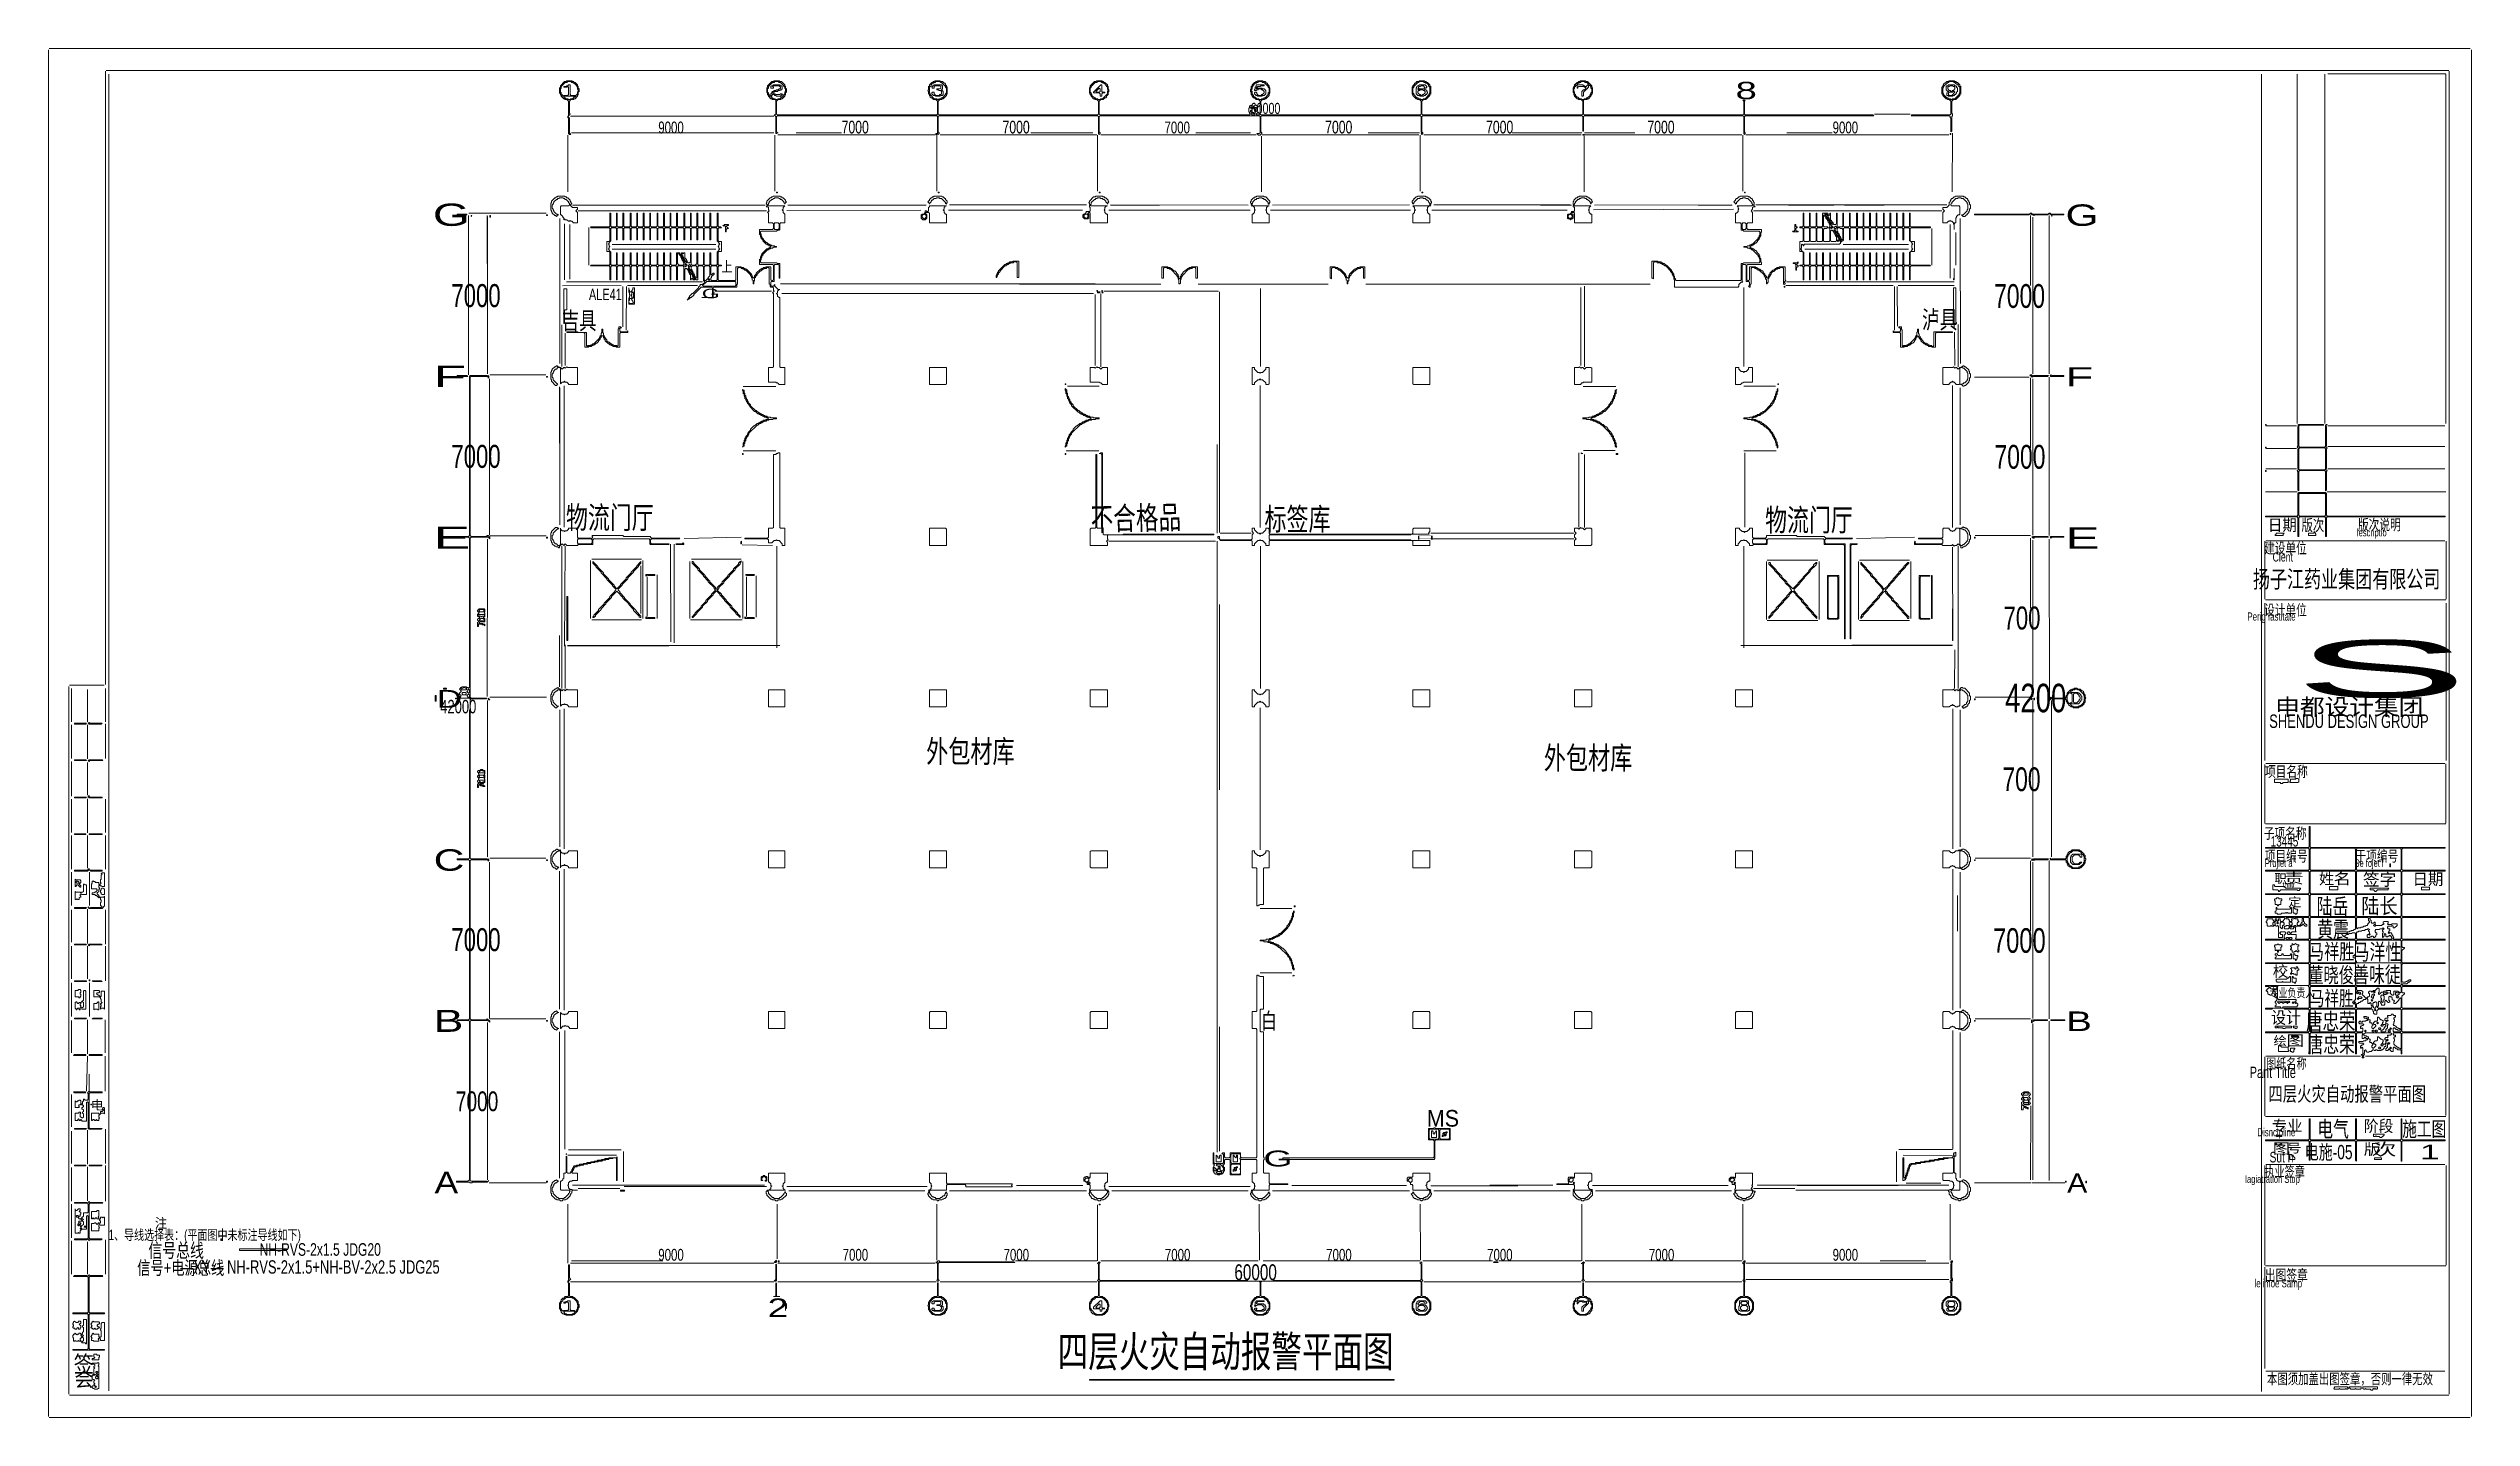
# Model space of a CAD drawing. Extents: x 67 to 3049, y 50 to 1736.
import ezdxf

# ---------------------------------------------------------------- set-up
doc = ezdxf.new("R2010")
doc.units = 0
for name, color, linetype, lineweight in [('OCR_TEXT', 6, 'Continuous', 0), ('TEXT_FALLBACK_OUTLINE', 2, 'Continuous', 0), ('TRACE_CURVE', 6, 'Continuous', 0), ('TRACE_STRAIGHT', 5, 'Continuous', 0), ('TRACE_TEXT_SYMBOL', 6, 'Continuous', 0)]:
    doc.layers.add(name, color=color, linetype=linetype, lineweight=lineweight)
doc.styles.add('wqy-unicode', font='wqy-unicode.lff')

msp = doc.modelspace()

# ---------------------------------------------------------------- texts
at = {"layer": 'OCR_TEXT', "color": 6, "style": 'wqy-unicode'}
for s, height, width, p in [('8', 21.5, 1.640569, (2143, 1673.3)), ('9000', 14.64, 0.72, (817.4, 1631.2)), ('7000', 15.62, 0.72, (1043, 1631.2)), ('7000', 15.62, 0.72, (1241, 1631.2)), ('7000', 14.64, 0.72, (1440.3, 1631.2)), ('60000', 13.67, 0.72, (1546.3, 1655.2)), ('7000', 15.62, 0.72, (1638, 1631.2)), ('7000', 15.62, 0.72, (1836, 1631.2)), ('7000', 15.62, 0.72, (2034.5, 1631.2)), ('9000', 14.64, 0.72, (2262.4, 1631.2)), ('G', 27.4, 1.592476, (540, 1517.4)), ('G', 26.4, 1.480616, (2549, 1517.4)), ('上', 12.8, 0.789523, (895, 1460.8)), ('7000', 28.31, 0.72, (562.8, 1417.4)), ('ALE41', 13.98, 0.72, (732.1, 1426)), ('G', 11.7, 1.793823, (871, 1428.2)), ('7000', 29.28, 0.72, (2461.1, 1416.4)), ('吉具', 21.62, 0.72, (698.9, 1390)), ('泸具', 22.14, 0.72, (2372.4, 1391)), ('F', 26.1, 1.870006, (541, 1319)), ('F', 23.1, 1.811931, (2549, 1320)), ('7000', 28.31, 0.72, (562.8, 1219.4)), ('7000', 29.28, 0.72, (2461.6, 1218.4)), ('物流门厅', 27.44, 0.72, (703.9, 1144.6)), ('标签库', 27.56, 0.72, (1563.4, 1142.6)), ('物流门厅', 27.44, 0.72, (2179.4, 1141.6)), ('E', 27.1, 1.865059, (541, 1120)), ('口', 4.41, 4, (1749.1, 1131.5)), ('E', 26.1, 1.80322, (2549, 1120)), ('日期', 14.3, 0.914309, (2798, 1141.9)), ('版次', 14.24, 0.72, (2839.4, 1141.8)), ('lescriptio', 9.32, 0.72, (2907.6, 1135.1)), ('版次说明', 13.39, 0.72, (2908.9, 1142.8)), ('建设单位', 13.33, 0.72, (2793.4, 1113.8)), ('Clent', 11.18, 0.72, (2803.8, 1104.1)), ('扬子江药业集团有限公司', 21.353, 0.72, (2779.6, 1071.8)), ('700', 28.31, 0.72, (2472.7, 1020.4)), ('设计单位', 13.33, 0.72, (2793.4, 1037.8)), ('Perig Iastitate', 10.064, 0.72, (2772.8, 1031.4)), ('S', 70.4, 3.418463, (2830, 936.9)), ('4200', 35.14, 0.72, (2474.7, 918.5)), ('D', 22.1, 1.445161, (545, 924)), ('42000', 16.59, 0.72, (549.1, 917.2)), ('申都设计集团', 20.47, 1.089001, (2807, 914.8)), ('SHENDU DESIGN GROUP', 16.594, 0.72, (2799.6, 899.2)), ('外包材库', 27.68, 0.72, (1147.1, 856.5)), ('外包材库', 27.68, 0.72, (1907.1, 848.5)), ('700', 29.28, 0.72, (2471.3, 821.4)), ('项目名称', 13.44, 0.72, (2794.4, 838.8)), ('子项名称', 13.44, 0.72, (2792.9, 762.8)), ('C', 26.4, 1.483092, (541, 723.4)), ('项目编号', 13.44, 0.72, (2794.1, 734.8)), ('13445', 12.7, 0.72, (2801.5, 753.2)), ('于项编号', 13.44, 0.72, (2905.7, 734.8)), ('Prujiet a', 9.35, 0.72, (2794.2, 728.1)), ('职', 10.8, 1.034915, (2806, 708.4)), ('责', 12.5, 1.405474, (2818, 707.8)), ('姓', 13.5, 1.004433, (2861, 706.8)), ('名', 13.6, 1.133162, (2879, 706.7)), ('Se fojet l', 9.26, 0.72, (2904.6, 728.1)), ('签字', 14.96, 1.003827, (2915, 705)), ('日期', 14.3, 0.971453, (2976, 705.9)), ('thiltr', 6.52, 0.761945, (2816, 703.1)), ('定', 11.1, 1.076178, (2823, 679.3)), ('陆岳', 19.77, 0.72, (2858.1, 669.6)), ('陆长', 18.98, 0.861077, (2913, 670.5)), ('黄震', 19.86, 0.72, (2858.7, 641.5)), ('7000', 28.31, 0.72, (562.8, 624.4)), ('7000', 30.26, 0.72, (2459.8, 622.4)), ('马祥胜', 18.98, 0.72, (2848.5, 614.4)), ('马洋性', 19.95, 0.72, (2903.5, 613.5)), ('校', 13.5, 1.03686, (2804, 592.8)), ('董晓俊', 18.9, 0.72, (2848.1, 585.5)), ('善味徒', 19.77, 0.72, (2903.1, 585.6)), ('专业负责人', 10.93, 0.72, (2800.1, 567.6)), ('马祥胜', 18.19, 0.72, (2849.8, 557.3)), ('B', 27.1, 1.513331, (541, 525)), ('白', 19.8, 0.72, (1559.2, 528.6)), ('B', 24.1, 1.459283, (2550, 526)), ('设计', 15.03, 0.89571, (2802, 535.1)), ('唐忠荣', 20.56, 0.72, (2845.1, 527.7)), ('绘', 11.1, 1.076178, (2805, 508.5)), ('图', 13.2, 1.189442, (2821, 507.7)), ('唐忠荣', 19.77, 0.72, (2846.8, 499.6)), ('Pant Title', 13.98, 0.72, (2775.6, 468.2)), ('图纸名称', 12.65, 0.72, (2795.9, 479.7)), ('7000', 24.4, 0.72, (568.3, 427.3)), ('四层火灾自动报警平面图', 17.953, 0.72, (2798.7, 439.6)), ('电', 11.4, 1.036483, (119, 429.2)), ('MS', 20.52, 0.968084, (1763, 408.3)), ('专业', 13.62, 1.013418, (2803, 402.6)), ('电气', 19.77, 0.72, (2858.8, 395.5)), ('阶段', 14.3, 0.933967, (2916, 401.9)), ('Disncipline', 10.032, 0.72, (2785, 396.4)), ('图', 13.2, 1.189442, (2804, 374.7)), ('号', 10.8, 1.256683, (2821, 376.4)), ('电施-05', 17.55, 0.72, (2843.3, 368.2)), ('版', 13.6, 1.122623, (2916, 373.7)), ('次', 15, 1.37446, (2928, 372.9)), ('施工图', 18.35, 0.72, (2963.4, 396.3)), ('G', 19.5, 1.768197, (1562, 359.3)), ('执业签章', 12.65, 0.72, (2793.8, 346.6)), ('Sut h', 13.04, 0.72, (2800.1, 364.2)), ('1', 18.1, 1.826707, (2985, 368)), ('A', 27, 1.215521, (542, 326)), ('A', 24, 1.157083, (2551, 327)), ('Iagiatration Stup', 9.345, 0.72, (2769.7, 339.1)), ('1、导线选择表：(平面图中未标注导线如下)', 12.551, 0.72, (141, 268.8)), ('注', 12, 0.925132, (198, 283.5)), ('信号+电源总线', 16.61, 0.72, (176.2, 226.2)), ('信号总线', 17.4, 0.72, (190, 247.3)), ('—XY— NH-RVS-2x1.5+NH-BV-2x2.5 JDG25', 16.487, 0.72, (229.5, 227.3)), ('NH-RVS-2x1.5 JDG20', 15.501, 0.72, (326.8, 249.3)), ('9000', 14.64, 0.72, (817.4, 243.2)), ('7000', 14.64, 0.72, (1044.3, 243.2)), ('7000', 14.64, 0.72, (1242.3, 243.2)), ('7000', 14.64, 0.72, (1440.8, 243.2)), ('60000', 19.52, 0.72, (1526.3, 219.3)), ('7000', 14.64, 0.72, (1639.3, 243.2)), ('7000', 14.64, 0.72, (1837.3, 243.2)), ('7000', 14.64, 0.72, (2036.3, 243.2)), ('9000', 14.64, 0.72, (2262.4, 243.2)), ('lelimoe Samp', 10.032, 0.72, (2781.6, 210.4)), ('出图签章', 13.44, 0.72, (2794.3, 218.7)), ('2', 22.8, 1.484716, (952, 174)), ('四层火灾自动报警平面图', 38.248, 0.72, (1308.9, 112.4)), ('签', 20.5, 0.896348, (98, 105.7)), ('会', 18.2, 0.960743, (99, 88.3)), ('本图须加盖出图签章，否则一律无效', 12.999, 0.72, (2796.9, 91.2))]:
    msp.add_text(s, height=height, dxfattribs=dict(at, width=width)).set_placement(p)
at = {"layer": 'OCR_TEXT', "color": 6, "style": 'wqy-unicode', "width": 0.72}
msp.add_text('不合格品', height=28.36, rotation=1.3639, dxfattribs=at).set_placement((1349.7, 1142.1))

# ---------------------------------------------------------------- linework, layer by layer
at = {"layer": 'TEXT_FALLBACK_OUTLINE', "color": 2}
for points in [[(2828, 634), (2828, 632), (2827, 631), (2826, 631), (2826, 630), (2827, 629), (2827, 628), (2826, 627), (2826, 626), (2827, 626), (2828, 625), (2828, 623), (2830, 623), (2831, 624), (2832, 624), (2833, 625), (2835, 623), (2836, 624), (2836, 625), (2835, 626), (2835, 630), (2836, 631), (2836, 632), (2834, 632), (2832, 634), (2830, 632)], [(953, 550), (953, 529), (973, 529), (973, 550)]]:
    msp.add_lwpolyline(points, close=True, dxfattribs=at)
at = {"layer": 'TRACE_CURVE', "color": 6}
for points in [[(960, 1696), (959, 1695), (957, 1695), (952, 1690), (952, 1688), (951, 1687), (951, 1682), (952, 1681), (952, 1679), (953, 1678), (953, 1677), (956, 1674), (957, 1674), (958, 1673), (961, 1673), (962, 1672), (962, 1655), (961, 1654), (960, 1654), (962, 1652), (962, 1631), (963, 1631), (964, 1632), (965, 1632), (964, 1632), (963, 1633), (963, 1652), (964, 1653), (1160, 1653), (1161, 1652), (1161, 1631), (1162, 1630), (1163, 1631), (1163, 1632), (1162, 1633), (1162, 1652), (1163, 1653), (1358, 1653), (1359, 1652), (1359, 1631), (1360, 1630), (1361, 1631), (1361, 1632), (1360, 1633), (1360, 1652), (1361, 1653), (1557, 1653), (1558, 1652), (1558, 1632), (1557, 1631), (1554, 1631), (1556, 1629), (1558, 1629), (1560, 1631), (1560, 1632), (1559, 1633), (1559, 1652), (1560, 1653), (1755, 1653), (1756, 1652), (1756, 1633), (1757, 1632), (1756, 1631), (1757, 1630)], [(953, 1681), (952, 1682), (952, 1686), (953, 1687), (953, 1689), (958, 1694), (960, 1694)], [(960, 1694), (961, 1695), (965, 1695), (966, 1694), (968, 1694), (972, 1690), (972, 1689), (973, 1688), (973, 1687), (974, 1686), (974, 1683), (973, 1682), (973, 1680), (971, 1678), (970, 1679), (970, 1680), (968, 1680), (967, 1679), (962, 1679), (961, 1680), (959, 1680), (958, 1681), (959, 1682), (960, 1682), (961, 1683), (964, 1683), (965, 1684), (967, 1684), (968, 1685), (969, 1685), (970, 1686), (970, 1689), (969, 1690), (968, 1690), (967, 1691), (959, 1691), (958, 1690), (957, 1690), (956, 1689), (956, 1687), (959, 1687), (959, 1688), (958, 1689), (959, 1690), (966, 1690), (968, 1688), (968, 1687), (967, 1686), (966, 1686), (965, 1685), (963, 1685), (962, 1684), (960, 1684), (959, 1683), (958, 1683), (957, 1682), (957, 1681), (956, 1680), (956, 1678), (955, 1677), (954, 1678), (954, 1679), (953, 1680), (953, 1681)], [(968, 1673), (969, 1674), (970, 1674), (973, 1677), (973, 1678), (974, 1679), (974, 1681), (975, 1682), (975, 1686), (974, 1687), (974, 1689), (973, 1690), (973, 1691), (969, 1695), (967, 1695), (966, 1696), (960, 1696)], [(1354, 1695), (1349, 1690), (1349, 1688), (1348, 1687), (1348, 1681), (1349, 1680), (1349, 1679), (1350, 1678), (1350, 1677), (1353, 1674), (1354, 1674), (1355, 1673), (1357, 1673), (1359, 1671), (1359, 1655), (1358, 1654), (1163, 1654), (1162, 1655), (1162, 1671), (1164, 1673), (1166, 1673), (1167, 1674), (1168, 1674), (1172, 1678), (1172, 1679), (1173, 1680), (1173, 1688), (1172, 1689), (1172, 1690), (1171, 1691), (1171, 1692), (1170, 1693), (1169, 1693), (1167, 1695), (1165, 1695), (1164, 1696), (1158, 1696), (1157, 1695), (1156, 1695), (1155, 1694), (1154, 1694), (1151, 1691), (1151, 1690), (1150, 1689), (1150, 1685), (1149, 1684), (1150, 1683), (1150, 1680), (1151, 1679), (1151, 1678), (1152, 1677), (1152, 1676), (1153, 1675), (1154, 1675), (1156, 1673), (1159, 1673), (1161, 1671), (1161, 1655), (1160, 1654), (964, 1654), (963, 1655), (963, 1671), (965, 1673), (968, 1673)], [(1561, 1696), (1555, 1696), (1554, 1695), (1553, 1695), (1552, 1694), (1551, 1694), (1548, 1691), (1548, 1690), (1547, 1689), (1547, 1686), (1546, 1685), (1546, 1683), (1547, 1682), (1547, 1679), (1548, 1678), (1548, 1677), (1550, 1675), (1551, 1675), (1553, 1673), (1556, 1673), (1558, 1671), (1558, 1666), (1556, 1664), (1555, 1664), (1553, 1666), (1552, 1666), (1550, 1664), (1549, 1665), (1548, 1665), (1547, 1666), (1546, 1665), (1545, 1665), (1545, 1663), (1544, 1662), (1544, 1658), (1545, 1657), (1545, 1656), (1546, 1655), (1545, 1654), (1361, 1654), (1360, 1655), (1360, 1671), (1362, 1673), (1365, 1673), (1367, 1675), (1368, 1675), (1369, 1676), (1369, 1677), (1371, 1679), (1371, 1682), (1372, 1683), (1372, 1685), (1371, 1686), (1371, 1689), (1370, 1690), (1370, 1691), (1367, 1694), (1366, 1694), (1365, 1695), (1364, 1695), (1363, 1696), (1357, 1696), (1356, 1695), (1354, 1695)], [(1945, 1677), (1948, 1674), (1949, 1674), (1950, 1673), (1953, 1673), (1955, 1671), (1955, 1655), (1954, 1654), (1758, 1654), (1757, 1655), (1757, 1671), (1759, 1673), (1762, 1673), (1767, 1678), (1767, 1679), (1768, 1680), (1768, 1689), (1767, 1690), (1767, 1691), (1764, 1694), (1763, 1694), (1762, 1695), (1761, 1695), (1760, 1696), (1754, 1696), (1753, 1695), (1751, 1695), (1749, 1693), (1748, 1693), (1748, 1692), (1746, 1690), (1746, 1689), (1745, 1688), (1745, 1680), (1746, 1679), (1746, 1678), (1750, 1674), (1751, 1674), (1752, 1673), (1754, 1673), (1756, 1671), (1756, 1655), (1755, 1654), (1559, 1654), (1558, 1655), (1558, 1667), (1559, 1668), (1559, 1671), (1561, 1673), (1563, 1673), (1564, 1674), (1565, 1674), (1569, 1678), (1569, 1680), (1570, 1681), (1570, 1687), (1569, 1688), (1569, 1690), (1567, 1692), (1567, 1693), (1566, 1693), (1564, 1695), (1562, 1695), (1561, 1696)], [(1757, 1630), (1758, 1631), (1758, 1632), (1757, 1633), (1757, 1652), (1758, 1653), (1954, 1653), (1955, 1652), (1955, 1634), (1956, 1634), (1956, 1652), (1957, 1653), (2152, 1653), (2153, 1652), (2153, 1631), (2154, 1630), (2155, 1631), (2155, 1632), (2154, 1633), (2154, 1652), (2155, 1653), (2313, 1653), (2312, 1654), (2155, 1654), (2154, 1655), (2154, 1671), (2155, 1672), (2152, 1672), (2153, 1671), (2153, 1655), (2152, 1654), (1957, 1654), (1956, 1655), (1956, 1672), (1957, 1673), (1960, 1673), (1961, 1674), (1962, 1674), (1965, 1677), (1965, 1678), (1966, 1679), (1966, 1680), (1967, 1681), (1967, 1687), (1966, 1688), (1966, 1690), (1961, 1695), (1959, 1695), (1958, 1696), (1952, 1696), (1951, 1695), (1950, 1695), (1949, 1694), (1948, 1694), (1945, 1691), (1945, 1690), (1944, 1689), (1944, 1688), (1943, 1687), (1943, 1682), (1944, 1681), (1944, 1679), (1945, 1678), (1945, 1677)], [(959, 1554), (958, 1553), (957, 1553), (956, 1552), (955, 1552), (951, 1548), (951, 1546), (950, 1545), (952, 1543), (950, 1541), (952, 1541), (953, 1540), (953, 1537), (954, 1536), (952, 1534), (953, 1533), (953, 1521), (958, 1521), (959, 1520), (959, 1514), (958, 1513), (942, 1513), (942, 1507), (943, 1506), (943, 1504), (944, 1503), (944, 1502), (946, 1500), (946, 1499), (950, 1495), (951, 1495), (952, 1494), (953, 1494), (954, 1493), (955, 1493), (956, 1492), (954, 1490), (953, 1490), (952, 1489), (951, 1489), (945, 1483), (945, 1482), (944, 1481), (944, 1480), (943, 1479), (943, 1477), (942, 1476), (942, 1470), (958, 1470), (959, 1469), (959, 1451), (958, 1450), (957, 1450), (956, 1451), (956, 1467), (950, 1467), (949, 1466), (947, 1466), (946, 1465), (945, 1465), (944, 1464), (943, 1464), (938, 1459), (938, 1458)], [(956, 1490), (958, 1490), (959, 1491), (963, 1491), (963, 1492), (961, 1492), (960, 1493), (957, 1493), (956, 1494), (955, 1494), (954, 1495), (953, 1495), (951, 1497), (950, 1497), (947, 1500), (947, 1501), (945, 1503), (945, 1504), (944, 1505), (944, 1507), (943, 1508), (943, 1510), (944, 1511), (963, 1511), (964, 1512), (966, 1512), (967, 1513), (967, 1520), (968, 1521), (973, 1521), (973, 1532), (971, 1534), (971, 1536), (970, 1537), (971, 1538), (971, 1540), (973, 1542), (953, 1542), (952, 1543), (953, 1544), (953, 1545), (954, 1546), (954, 1547), (957, 1550), (958, 1550), (959, 1551), (960, 1551), (961, 1552), (965, 1552), (966, 1551), (967, 1551), (968, 1550), (969, 1550), (972, 1547), (972, 1546), (973, 1545), (973, 1544), (973, 1545), (975, 1547), (974, 1548), (974, 1549), (971, 1552), (970, 1552), (969, 1553)], [(969, 1553), (968, 1553), (967, 1554), (959, 1554)], [(2149, 1554), (2148, 1553), (2147, 1553), (2145, 1551), (2144, 1551), (2143, 1550), (2143, 1549), (2141, 1547), (2143, 1545), (2143, 1544), (2144, 1545), (2144, 1546), (2149, 1551), (2151, 1551), (2152, 1552), (2155, 1552), (2156, 1551), (2158, 1551), (2163, 1546), (2163, 1545), (2164, 1544), (2164, 1543), (2163, 1542), (2145, 1542), (2146, 1541), (2146, 1539), (2147, 1538), (2146, 1537), (2146, 1535), (2144, 1533), (2143, 1533), (2143, 1521), (2149, 1521), (2150, 1520), (2150, 1512), (2152, 1512), (2153, 1511), (2172, 1511), (2173, 1510), (2173, 1506), (2172, 1505), (2172, 1504), (2171, 1503), (2171, 1502), (2164, 1495), (2163, 1495), (2162, 1494), (2161, 1494), (2160, 1493), (2158, 1493), (2157, 1492), (2153, 1492), (2153, 1491), (2157, 1491), (2158, 1490), (2160, 1490), (2161, 1489), (2162, 1489), (2163, 1488), (2164, 1488), (2171, 1481), (2171, 1480), (2172, 1479), (2172, 1478)], [(2164, 1521), (2164, 1534), (2162, 1536), (2164, 1538), (2164, 1540), (2165, 1541), (2167, 1541), (2165, 1543), (2166, 1544), (2166, 1546), (2165, 1547), (2165, 1548), (2164, 1549), (2164, 1550), (2163, 1551), (2162, 1551), (2160, 1553), (2159, 1553), (2158, 1554), (2149, 1554)], [(768, 1516), (767, 1517), (767, 1533), (766, 1533), (766, 1517), (765, 1516), (760, 1516), (759, 1517), (759, 1533), (758, 1533), (758, 1517), (757, 1516), (734, 1516), (735, 1515), (757, 1515), (758, 1514), (758, 1499), (757, 1498), (754, 1498), (754, 1486), (757, 1486), (758, 1485), (758, 1470), (757, 1469), (735, 1469), (734, 1468), (757, 1468), (758, 1467), (758, 1451), (759, 1451), (759, 1467), (760, 1468), (765, 1468), (766, 1467), (766, 1451), (767, 1451), (767, 1467), (768, 1468), (773, 1468), (774, 1467), (774, 1451), (775, 1451), (775, 1467), (776, 1468), (782, 1468), (783, 1467), (783, 1451), (784, 1451), (784, 1467), (785, 1468), (790, 1468), (791, 1467), (791, 1451), (792, 1451), (792, 1467), (793, 1468), (798, 1468), (799, 1467), (799, 1451), (800, 1451), (800, 1467), (801, 1468), (806, 1468), (807, 1467)], [(857, 1533), (857, 1517), (856, 1516), (851, 1516), (850, 1517), (850, 1533), (849, 1533), (849, 1517), (848, 1516), (842, 1516), (841, 1517), (841, 1533), (840, 1533), (840, 1517), (839, 1516), (834, 1516), (833, 1517), (833, 1533), (832, 1533), (832, 1517), (831, 1516), (826, 1516), (825, 1517), (825, 1533), (824, 1533), (824, 1517), (823, 1516), (818, 1516), (817, 1517), (817, 1533), (816, 1533), (816, 1517), (815, 1516), (809, 1516), (808, 1517), (808, 1533), (807, 1533), (807, 1517), (806, 1516), (801, 1516), (800, 1517), (800, 1533), (799, 1533), (799, 1517), (798, 1516), (793, 1516), (792, 1517), (792, 1533), (791, 1533), (791, 1517), (790, 1516), (785, 1516), (784, 1517), (784, 1533), (783, 1533), (783, 1517), (782, 1516), (776, 1516), (775, 1517), (775, 1533), (774, 1533), (774, 1517), (773, 1516), (768, 1516)], [(938, 1458), (936, 1456), (936, 1454), (935, 1453), (933, 1455), (933, 1456), (932, 1457), (932, 1458), (926, 1464), (925, 1464), (924, 1465), (923, 1465), (922, 1466), (920, 1466), (919, 1467), (913, 1467), (913, 1451), (912, 1450), (892, 1450), (891, 1451), (891, 1467), (892, 1468), (895, 1468), (895, 1469), (892, 1469), (891, 1470), (891, 1485), (892, 1486), (895, 1486), (895, 1498), (892, 1498), (891, 1499), (891, 1514), (892, 1515), (895, 1515), (894, 1516), (892, 1516), (891, 1517), (891, 1533), (890, 1533), (890, 1517), (889, 1516), (883, 1516), (882, 1517), (882, 1533), (881, 1533), (881, 1517), (880, 1516), (875, 1516), (874, 1517), (874, 1533), (873, 1533), (873, 1517), (872, 1516), (867, 1516), (866, 1517), (866, 1533), (865, 1533), (865, 1517), (864, 1516), (859, 1516), (858, 1517), (858, 1533), (857, 1533)], [(2183, 1455), (2183, 1454), (2182, 1453), (2181, 1454), (2181, 1455), (2179, 1457), (2179, 1458), (2177, 1460), (2177, 1461), (2176, 1462), (2175, 1462), (2173, 1464), (2172, 1464), (2171, 1465), (2170, 1465), (2169, 1466), (2168, 1466), (2167, 1467), (2160, 1467), (2160, 1451), (2159, 1450), (2158, 1450), (2157, 1451), (2157, 1469), (2158, 1470), (2175, 1470), (2175, 1472), (2174, 1473), (2174, 1477), (2173, 1478), (2173, 1480), (2172, 1481), (2172, 1482), (2169, 1485), (2169, 1486), (2168, 1487), (2167, 1487), (2165, 1489), (2164, 1489), (2163, 1490), (2162, 1490), (2161, 1491), (2161, 1492), (2162, 1493), (2163, 1493), (2164, 1494), (2165, 1494), (2167, 1496), (2168, 1496), (2170, 1498), (2170, 1499), (2172, 1501), (2172, 1502), (2173, 1503), (2173, 1504), (2174, 1505), (2174, 1509), (2175, 1510), (2175, 1513), (2158, 1513), (2157, 1514), (2157, 1520), (2158, 1521), (2164, 1521)], [(2226, 1533), (2226, 1517), (2225, 1516), (2222, 1516), (2222, 1515), (2225, 1515), (2226, 1514), (2226, 1499), (2225, 1498), (2222, 1498), (2222, 1486), (2225, 1486), (2226, 1485), (2226, 1470), (2225, 1469), (2222, 1469), (2222, 1468), (2225, 1468), (2226, 1467), (2226, 1451), (2227, 1451), (2227, 1467), (2228, 1468), (2233, 1468), (2234, 1467), (2234, 1451), (2235, 1451), (2235, 1467), (2236, 1468), (2241, 1468), (2242, 1467), (2242, 1451), (2243, 1451), (2243, 1467), (2244, 1468), (2249, 1468), (2250, 1467), (2250, 1451), (2251, 1451), (2251, 1467), (2252, 1468), (2258, 1468), (2259, 1467), (2259, 1451), (2260, 1451), (2260, 1467), (2261, 1468), (2266, 1468), (2267, 1467), (2267, 1451), (2268, 1451), (2268, 1467), (2269, 1468), (2274, 1468), (2275, 1467), (2275, 1451), (2276, 1451), (2276, 1467), (2277, 1468), (2282, 1468), (2283, 1467), (2283, 1451), (2284, 1451), (2284, 1467)], [(2284, 1533), (2283, 1533), (2283, 1517), (2282, 1516), (2277, 1516), (2276, 1517), (2276, 1533), (2275, 1533), (2275, 1517), (2274, 1516), (2270, 1516), (2269, 1515), (2268, 1516), (2268, 1533), (2267, 1533), (2267, 1520), (2266, 1519), (2264, 1519), (2263, 1520), (2263, 1521), (2261, 1523), (2261, 1524), (2260, 1525), (2260, 1533), (2259, 1533), (2259, 1531), (2258, 1530), (2257, 1531), (2257, 1532), (2256, 1533), (2250, 1533), (2250, 1517), (2249, 1516), (2244, 1516), (2243, 1517), (2243, 1533), (2242, 1533), (2242, 1517), (2241, 1516), (2236, 1516), (2235, 1517), (2235, 1533), (2234, 1533), (2234, 1517), (2233, 1516), (2228, 1516), (2227, 1517), (2227, 1533), (2226, 1533)], [(2363, 1498), (2359, 1498), (2358, 1499), (2358, 1514), (2359, 1515), (2383, 1515), (2383, 1516), (2359, 1516), (2358, 1517), (2358, 1533), (2357, 1533), (2357, 1517), (2356, 1516), (2351, 1516), (2350, 1517), (2350, 1533), (2349, 1533), (2349, 1517), (2348, 1516), (2343, 1516), (2342, 1517), (2342, 1533), (2341, 1533), (2341, 1517), (2340, 1516), (2335, 1516), (2334, 1517), (2334, 1533), (2333, 1533), (2333, 1517), (2332, 1516), (2327, 1516), (2326, 1517), (2326, 1533), (2325, 1533), (2325, 1517), (2324, 1516), (2318, 1516), (2317, 1517), (2317, 1533), (2316, 1533), (2316, 1517), (2315, 1516), (2310, 1516), (2309, 1517), (2309, 1533), (2308, 1533), (2308, 1517), (2307, 1516), (2302, 1516), (2301, 1517), (2301, 1533), (2300, 1533), (2300, 1517), (2299, 1516), (2294, 1516), (2293, 1517), (2293, 1533), (2292, 1533), (2292, 1517), (2291, 1516), (2285, 1516), (2284, 1517), (2284, 1533)], [(784, 1484), (783, 1484), (783, 1470), (782, 1469), (776, 1469), (775, 1470), (775, 1484), (774, 1484), (774, 1470), (773, 1469), (768, 1469), (767, 1470), (767, 1484), (766, 1484), (766, 1470), (765, 1469), (760, 1469), (759, 1470), (759, 1485), (757, 1487), (757, 1488), (756, 1489), (757, 1490), (757, 1491), (758, 1492), (757, 1493), (757, 1494), (756, 1495), (757, 1496), (757, 1497), (759, 1499), (759, 1514)], [(759, 1514), (760, 1515), (765, 1515), (766, 1514), (766, 1500), (767, 1500), (767, 1514), (768, 1515), (773, 1515), (774, 1514), (774, 1500), (775, 1500), (775, 1514), (776, 1515), (782, 1515), (783, 1514), (783, 1500), (784, 1500), (784, 1514), (785, 1515), (790, 1515), (791, 1514), (791, 1500), (792, 1500), (792, 1514), (793, 1515), (798, 1515), (799, 1514), (799, 1500), (800, 1500), (800, 1514), (801, 1515), (806, 1515), (807, 1514), (807, 1500), (808, 1500), (808, 1514), (809, 1515), (815, 1515), (816, 1514), (816, 1500), (817, 1500), (817, 1514), (818, 1515), (823, 1515), (824, 1514), (824, 1500), (825, 1500), (825, 1514), (826, 1515), (831, 1515), (832, 1514), (832, 1500), (833, 1500), (833, 1514), (834, 1515), (839, 1515), (840, 1514), (840, 1500), (841, 1500), (841, 1514), (842, 1515), (848, 1515), (849, 1514)], [(849, 1514), (849, 1500), (850, 1500), (850, 1514), (851, 1515), (856, 1515), (857, 1514), (857, 1500), (858, 1500), (858, 1514), (859, 1515), (864, 1515), (865, 1514), (865, 1500), (866, 1500), (866, 1514), (867, 1515), (872, 1515), (873, 1514), (873, 1500), (874, 1500), (874, 1514), (875, 1515), (880, 1515), (881, 1514), (881, 1500), (882, 1500), (882, 1514), (883, 1515), (889, 1515), (890, 1514), (890, 1499), (892, 1497), (892, 1496), (893, 1495), (892, 1494), (892, 1493), (891, 1492), (892, 1491), (892, 1490), (893, 1489), (892, 1488), (892, 1487), (890, 1485), (890, 1470), (889, 1469), (883, 1469), (882, 1470), (882, 1484), (881, 1484), (881, 1470), (880, 1469), (875, 1469), (874, 1470), (874, 1484), (873, 1484), (873, 1470), (872, 1469), (867, 1469), (866, 1470), (866, 1484), (865, 1484), (865, 1471), (863, 1469)], [(2277, 1469), (2276, 1470), (2276, 1484), (2275, 1484), (2275, 1470), (2274, 1469), (2269, 1469), (2268, 1470), (2268, 1484), (2267, 1484), (2267, 1470), (2266, 1469), (2261, 1469), (2260, 1470), (2260, 1484), (2259, 1484), (2259, 1470), (2258, 1469), (2252, 1469), (2251, 1470), (2251, 1484), (2250, 1484), (2250, 1470), (2249, 1469), (2244, 1469), (2243, 1470), (2243, 1484), (2242, 1484), (2242, 1470), (2241, 1469), (2236, 1469), (2235, 1470), (2235, 1484), (2234, 1484), (2234, 1470), (2233, 1469), (2228, 1469), (2227, 1470), (2227, 1485), (2226, 1485), (2224, 1487), (2224, 1488), (2223, 1489), (2224, 1490), (2224, 1494), (2225, 1495), (2226, 1494), (2226, 1493), (2227, 1493), (2227, 1494), (2228, 1495), (2271, 1495), (2272, 1496), (2272, 1497), (2274, 1499), (2275, 1499), (2276, 1500), (2276, 1514)], [(2276, 1514), (2277, 1515), (2282, 1515), (2283, 1514), (2283, 1500), (2284, 1500), (2284, 1514), (2285, 1515), (2291, 1515), (2292, 1514), (2292, 1500), (2293, 1500), (2293, 1514), (2294, 1515), (2299, 1515), (2300, 1514), (2300, 1500), (2301, 1500), (2301, 1514), (2302, 1515), (2307, 1515), (2308, 1514), (2308, 1500), (2309, 1500), (2309, 1514), (2310, 1515), (2315, 1515), (2316, 1514), (2316, 1500), (2317, 1500), (2317, 1514), (2318, 1515), (2324, 1515), (2325, 1514), (2325, 1500), (2326, 1500), (2326, 1514), (2327, 1515), (2332, 1515), (2333, 1514), (2333, 1500), (2334, 1500), (2334, 1514), (2335, 1515), (2340, 1515), (2341, 1514), (2341, 1500), (2342, 1500), (2342, 1514), (2343, 1515), (2348, 1515), (2349, 1514), (2349, 1500), (2350, 1500), (2350, 1514), (2351, 1515), (2356, 1515), (2357, 1514), (2357, 1499), (2358, 1499), (2360, 1497), (2360, 1496), (2361, 1495), (2360, 1494)], [(2360, 1494), (2360, 1490), (2361, 1489), (2360, 1488), (2360, 1487), (2358, 1485), (2357, 1485), (2357, 1470), (2356, 1469), (2351, 1469), (2350, 1470), (2350, 1484), (2349, 1484), (2349, 1470), (2348, 1469), (2343, 1469), (2342, 1470), (2342, 1484), (2341, 1484), (2341, 1470), (2340, 1469), (2335, 1469), (2334, 1470), (2334, 1484), (2333, 1484), (2333, 1470), (2332, 1469), (2327, 1469), (2326, 1470), (2326, 1484), (2325, 1484), (2325, 1470), (2324, 1469), (2318, 1469), (2317, 1470), (2317, 1484), (2316, 1484), (2316, 1470), (2315, 1469), (2310, 1469), (2309, 1470), (2309, 1484), (2308, 1484), (2308, 1470), (2307, 1469), (2302, 1469), (2301, 1470), (2301, 1484), (2300, 1484), (2300, 1470), (2299, 1469), (2294, 1469), (2293, 1470), (2293, 1484), (2292, 1484), (2292, 1470), (2291, 1469), (2285, 1469), (2284, 1470), (2284, 1484), (2283, 1484), (2283, 1470), (2282, 1469), (2277, 1469)], [(2284, 1467), (2285, 1468), (2291, 1468), (2292, 1467), (2292, 1451), (2293, 1451), (2293, 1467), (2294, 1468), (2299, 1468), (2300, 1467), (2300, 1451), (2301, 1451), (2301, 1467), (2302, 1468), (2307, 1468), (2308, 1467), (2308, 1451), (2309, 1451), (2309, 1467), (2310, 1468), (2315, 1468), (2316, 1467), (2316, 1451), (2317, 1451), (2317, 1467), (2318, 1468), (2324, 1468), (2325, 1467), (2325, 1451), (2326, 1451), (2326, 1467), (2327, 1468), (2332, 1468), (2333, 1467), (2333, 1451), (2334, 1451), (2334, 1467), (2335, 1468), (2340, 1468), (2341, 1467), (2341, 1451), (2342, 1451), (2342, 1467), (2343, 1468), (2348, 1468), (2349, 1467), (2349, 1451), (2350, 1451), (2350, 1467), (2351, 1468), (2356, 1468), (2357, 1467), (2357, 1451), (2358, 1451), (2358, 1467), (2359, 1468), (2383, 1468), (2382, 1469), (2359, 1469), (2358, 1470), (2358, 1485), (2359, 1486), (2363, 1486), (2363, 1498)], [(863, 1469), (859, 1469), (858, 1470), (858, 1484), (857, 1484), (857, 1473), (856, 1472), (854, 1472), (853, 1473), (853, 1474), (852, 1475), (852, 1476), (850, 1478), (850, 1484), (849, 1484), (848, 1483), (847, 1484), (846, 1484), (846, 1483), (845, 1482), (844, 1483), (844, 1484), (840, 1484), (840, 1470), (839, 1469), (834, 1469), (833, 1470), (833, 1484), (832, 1484), (832, 1470), (831, 1469), (826, 1469), (825, 1470), (825, 1484), (824, 1484), (824, 1470), (823, 1469), (818, 1469), (817, 1470), (817, 1484), (816, 1484), (816, 1470), (815, 1469), (809, 1469), (808, 1470), (808, 1484), (807, 1484), (807, 1470), (806, 1469), (801, 1469), (800, 1470), (800, 1484), (799, 1484), (799, 1470), (798, 1469), (793, 1469), (792, 1470), (792, 1484), (791, 1484), (791, 1470), (790, 1469), (785, 1469), (784, 1470), (784, 1484)], [(807, 1467), (807, 1451), (808, 1451), (808, 1467), (809, 1468), (815, 1468), (816, 1467), (816, 1451), (817, 1451), (817, 1467), (818, 1468), (823, 1468), (824, 1467), (824, 1451), (825, 1451), (825, 1467), (826, 1468), (831, 1468), (832, 1467), (832, 1451), (833, 1451), (833, 1467), (834, 1468), (839, 1468), (840, 1467), (840, 1451), (841, 1451), (841, 1467), (842, 1468), (848, 1468), (849, 1467), (849, 1451), (850, 1451), (850, 1464), (851, 1465), (852, 1465), (854, 1463), (854, 1462), (855, 1461), (855, 1460), (856, 1459), (856, 1458), (857, 1457), (857, 1451), (858, 1451), (858, 1452), (859, 1453), (860, 1452), (860, 1451), (862, 1451), (863, 1452), (864, 1451), (866, 1451), (866, 1467), (867, 1468), (872, 1468), (873, 1467), (873, 1450), (875, 1448), (872, 1445), (869, 1445), (869, 1444), (867, 1442), (867, 1441)], [(867, 1441), (860, 1434), (859, 1434), (856, 1431), (856, 1430), (854, 1428), (854, 1427), (853, 1426), (854, 1427), (855, 1427), (857, 1429), (858, 1429), (861, 1432), (861, 1433), (870, 1442), (883, 1442), (884, 1441), (884, 1430), (883, 1429), (871, 1429), (885, 1429), (885, 1434), (886, 1435), (884, 1437), (885, 1438), (885, 1441), (886, 1442), (914, 1442), (914, 1445), (915, 1446), (915, 1465), (916, 1466), (919, 1466), (920, 1465), (921, 1465), (922, 1464), (923, 1464), (924, 1463), (925, 1463), (931, 1457), (931, 1456), (932, 1455), (932, 1454), (933, 1453), (933, 1451), (934, 1450), (934, 1446), (935, 1446), (935, 1449), (936, 1450), (936, 1453), (937, 1454), (937, 1455), (939, 1457), (939, 1458), (943, 1462), (944, 1462), (946, 1464), (947, 1464), (948, 1465), (950, 1465), (951, 1466), (953, 1466), (954, 1465)], [(954, 1465), (954, 1446), (955, 1445), (955, 1443), (956, 1442), (958, 1442), (959, 1441), (959, 1438), (960, 1437), (958, 1435), (959, 1434), (959, 1344), (958, 1343), (953, 1343), (953, 1325), (962, 1325), (963, 1324), (964, 1324), (966, 1322), (973, 1322), (973, 1343), (968, 1343), (967, 1344), (967, 1429), (966, 1429), (964, 1431), (964, 1433), (963, 1434), (964, 1435), (964, 1437), (966, 1439), (967, 1439), (965, 1439), (961, 1443), (961, 1445), (959, 1443), (957, 1443), (956, 1444), (956, 1448), (957, 1449), (960, 1449), (960, 1469), (961, 1470), (965, 1470), (966, 1469), (966, 1453), (967, 1453), (967, 1471), (964, 1471), (963, 1472), (944, 1472), (943, 1473), (943, 1475), (944, 1476), (944, 1478), (945, 1479), (945, 1480), (946, 1481), (946, 1482), (952, 1488), (953, 1488), (954, 1489), (955, 1489), (956, 1490)], [(2172, 1478), (2173, 1477), (2173, 1473), (2172, 1472), (2153, 1472), (2152, 1471), (2150, 1471), (2150, 1451), (2149, 1450), (2070, 1450), (2069, 1451), (2069, 1452), (2068, 1453), (2068, 1455), (2067, 1456), (2067, 1458), (2066, 1459), (2066, 1460), (2064, 1462), (2064, 1463), (2058, 1469), (2057, 1469), (2055, 1471), (2054, 1471), (2053, 1472), (2052, 1472), (2051, 1473), (2048, 1473), (2047, 1474), (2040, 1474), (2040, 1453), (2041, 1453), (2042, 1452), (2042, 1472), (2043, 1473), (2046, 1473), (2047, 1472), (2050, 1472), (2051, 1471), (2052, 1471), (2053, 1470), (2054, 1470), (2056, 1468), (2057, 1468), (2063, 1462), (2063, 1461), (2065, 1459), (2065, 1458), (2066, 1457), (2066, 1456), (2067, 1455), (2067, 1452), (2068, 1451), (2068, 1442), (2146, 1442), (2147, 1443), (2147, 1445), (2150, 1448), (2152, 1448), (2151, 1449), (2151, 1469), (2152, 1470), (2155, 1470), (2156, 1469)], [(2156, 1469), (2156, 1449), (2159, 1449), (2160, 1448), (2160, 1444), (2159, 1443), (2160, 1442), (2161, 1442), (2161, 1445), (2162, 1446), (2162, 1465), (2163, 1466), (2166, 1466), (2167, 1465), (2168, 1465), (2169, 1464), (2170, 1464), (2171, 1463), (2172, 1463), (2178, 1457), (2178, 1456), (2180, 1454), (2180, 1452), (2181, 1451), (2181, 1446), (2182, 1446), (2182, 1447), (2183, 1448), (2183, 1452), (2184, 1453), (2184, 1454), (2185, 1455), (2185, 1456), (2187, 1458), (2187, 1459), (2189, 1461), (2190, 1461), (2193, 1464), (2194, 1464), (2195, 1465), (2197, 1465), (2198, 1466), (2201, 1466), (2202, 1465), (2202, 1446), (2203, 1445), (2204, 1446), (2204, 1447), (2203, 1448), (2205, 1450), (2204, 1451), (2204, 1467), (2197, 1467), (2196, 1466), (2194, 1466), (2193, 1465), (2192, 1465), (2190, 1463), (2189, 1463), (2185, 1459), (2185, 1458), (2184, 1457), (2184, 1456), (2183, 1455)], [(586, 1333), (585, 1332), (585, 1136), (584, 1135), (571, 1135), (571, 1134), (584, 1134), (585, 1133), (585, 949), (584, 948), (583, 949), (582, 949), (581, 950), (576, 950), (575, 949), (574, 949), (574, 948), (573, 947), (575, 945), (575, 944), (573, 942), (573, 941), (575, 939), (574, 938), (574, 937), (573, 936), (568, 936), (568, 935), (571, 935), (572, 936), (585, 936), (586, 935), (586, 922), (585, 921), (585, 739), (584, 738), (570, 738), (570, 737), (584, 737), (585, 736), (585, 541), (584, 540), (570, 540), (570, 539), (584, 539), (585, 538), (585, 343), (583, 341), (569, 341), (569, 340), (585, 340), (586, 339), (588, 339), (589, 340), (607, 340), (609, 342), (607, 340), (606, 341), (587, 341), (586, 342), (586, 538), (587, 539), (606, 539), (607, 540)], [(607, 540), (610, 537), (610, 538), (607, 541), (606, 540), (587, 540), (586, 541), (586, 736), (587, 737), (607, 737), (608, 736), (608, 735), (609, 736), (609, 737), (608, 738), (607, 737), (606, 738), (587, 738), (586, 739), (586, 934), (587, 935), (606, 935), (606, 936), (587, 936), (586, 937), (586, 1133), (587, 1134), (606, 1134), (607, 1135), (610, 1132), (610, 1134), (608, 1136), (607, 1136), (606, 1135), (587, 1135), (586, 1136), (586, 1331), (587, 1332), (607, 1332), (608, 1331), (608, 1330), (609, 1331), (609, 1332), (608, 1333), (607, 1332), (606, 1333), (586, 1333)], [(2849, 778), (2849, 753), (2848, 752), (2795, 752), (2795, 751), (2848, 751), (2849, 750), (2849, 725), (2848, 724), (2795, 724), (2795, 723), (2848, 723), (2849, 722), (2849, 696), (2848, 695), (2795, 695), (2795, 694), (2848, 694), (2849, 693), (2849, 668), (2848, 667), (2795, 667), (2795, 666), (2818, 666), (2819, 665), (2819, 664), (2816, 661), (2814, 661), (2813, 662), (2813, 664), (2811, 664), (2811, 662), (2810, 661), (2809, 662), (2809, 664), (2807, 664), (2807, 663), (2808, 662), (2807, 661), (2806, 661), (2804, 663), (2804, 664), (2797, 664), (2797, 662), (2796, 661), (2796, 660), (2797, 659), (2797, 656), (2798, 655), (2801, 655), (2802, 656), (2803, 655), (2805, 655), (2806, 656), (2807, 656), (2808, 655), (2809, 655), (2810, 656), (2811, 655), (2811, 648), (2812, 647), (2811, 646), (2811, 641), (2816, 641)], [(3016, 752), (2851, 752), (2850, 753), (2850, 778), (2849, 778)], [(2963, 569), (2966, 572), (2966, 573), (2964, 573), (2963, 574), (2963, 580), (2964, 581), (3016, 581), (3016, 582), (2964, 582), (2963, 583), (2964, 584), (2969, 584), (2971, 586), (2972, 586), (2974, 588), (2974, 589), (2972, 589), (2971, 588), (2970, 588), (2969, 587), (2968, 587), (2967, 586), (2964, 586), (2963, 587), (2963, 608), (2964, 609), (3016, 609), (3016, 610), (2964, 610), (2963, 611), (2963, 625), (2966, 628), (2966, 629), (2964, 629), (2963, 630), (2963, 637), (2964, 638), (3016, 638), (3016, 639), (2964, 639), (2963, 640), (2963, 665), (2964, 666), (3016, 666), (3016, 667), (2964, 667), (2963, 668), (2963, 693), (2964, 694), (3016, 694), (3016, 695), (2964, 695), (2963, 696), (2963, 722), (2964, 723), (3016, 723), (3016, 724), (2964, 724), (2963, 725), (2963, 750), (2964, 751), (3016, 751), (3016, 752)], [(2816, 641), (2816, 645), (2814, 645), (2813, 646), (2813, 647), (2814, 648), (2819, 648), (2820, 647), (2820, 646), (2818, 644), (2818, 641), (2819, 640), (2818, 639), (2795, 639), (2795, 638), (2848, 638), (2849, 637), (2849, 611), (2848, 610), (2795, 610), (2795, 609), (2848, 609), (2849, 608), (2849, 583), (2848, 582), (2795, 582), (2795, 581), (2799, 581), (2800, 580), (2798, 578), (2797, 578), (2797, 577), (2796, 576), (2796, 575), (2797, 575), (2798, 574), (2798, 572), (2799, 571), (2800, 571), (2801, 570), (2803, 570), (2803, 572), (2804, 573), (2804, 574), (2805, 575), (2806, 575), (2807, 574), (2807, 573), (2808, 572), (2807, 571), (2806, 571), (2806, 570), (2807, 570), (2808, 569), (2808, 568), (2809, 567), (2809, 564), (2807, 562), (2807, 561), (2808, 560), (2808, 558), (2807, 557), (2807, 556), (2813, 556)], [(2920, 651), (2921, 652), (2922, 652), (2923, 651), (2922, 650), (2922, 649), (2923, 648), (2923, 646), (2922, 645), (2921, 645), (2920, 644), (2920, 642), (2921, 641), (2923, 641), (2924, 642), (2925, 642), (2926, 643), (2927, 643), (2928, 642), (2928, 641), (2929, 641), (2931, 643), (2931, 644), (2932, 645), (2932, 647), (2931, 647), (2930, 648), (2930, 650), (2931, 651), (2935, 651), (2936, 652), (2939, 652), (2940, 651), (2939, 650), (2939, 649), (2940, 648), (2940, 647), (2939, 646), (2939, 641), (2940, 641), (2940, 642), (2941, 643), (2941, 645), (2942, 646), (2943, 645), (2943, 643), (2944, 642), (2945, 642), (2946, 643), (2947, 643), (2948, 644), (2950, 642), (2950, 641), (2951, 640), (2950, 639), (2908, 639), (2907, 640), (2907, 647), (2908, 648), (2909, 648), (2910, 649), (2913, 649), (2914, 650), (2917, 650)], [(2917, 650), (2918, 651), (2920, 651)], [(1554, 595), (1554, 551), (1553, 550), (1548, 550), (1548, 529), (1553, 529), (1554, 528), (1554, 371), (1553, 370), (1535, 370), (1534, 371), (1534, 376), (1521, 376), (1521, 371), (1520, 370), (1515, 370), (1514, 371), (1514, 376), (1512, 376), (1511, 375), (1512, 375), (1513, 374), (1513, 364), (1512, 363), (1502, 363), (1501, 364), (1501, 376), (1500, 376), (1500, 362), (1501, 362), (1502, 361), (1501, 360), (1501, 359), (1500, 358), (1500, 354), (1501, 353), (1501, 352), (1503, 350), (1505, 350), (1506, 349), (1508, 349), (1509, 350), (1511, 350), (1513, 352), (1513, 353), (1514, 354), (1514, 358), (1513, 359), (1513, 360), (1512, 361), (1513, 362), (1514, 362), (1514, 367), (1515, 368), (1520, 368), (1521, 367), (1521, 349), (1534, 349), (1534, 367), (1535, 368), (1553, 368), (1554, 367), (1554, 352), (1553, 351)], [(1559, 525), (1558, 526), (1558, 552), (1559, 553), (1562, 553), (1562, 593), (1558, 593), (1557, 594), (1556, 594), (1555, 595), (1554, 595)], [(2916, 494), (2915, 495), (2917, 497), (2916, 498), (2917, 499), (2917, 502), (2918, 503), (2919, 502), (2919, 501), (2920, 500), (2922, 500), (2923, 501), (2925, 501), (2927, 503), (2928, 503), (2929, 502), (2930, 502), (2931, 503), (2932, 503), (2933, 502), (2937, 502), (2938, 503), (2939, 503), (2941, 505), (2941, 506), (2942, 507), (2943, 507), (2943, 509), (2942, 510), (2943, 511), (2945, 511), (2946, 510), (2945, 509), (2945, 506), (2943, 504), (2943, 502), (2946, 502), (2946, 503), (2947, 504), (2950, 501), (2952, 501), (2952, 505), (2953, 506), (2954, 506), (2956, 504), (2957, 504), (2958, 503), (2961, 503), (2962, 502), (2962, 498), (2963, 498), (2963, 523), (2964, 524), (3016, 524), (3016, 525), (2964, 525), (2963, 526), (2963, 552), (2964, 553), (3016, 553), (3016, 554), (2964, 554), (2963, 555), (2963, 569)], [(2813, 556), (2814, 555), (2813, 554), (2795, 554), (2795, 553), (2803, 553), (2804, 554), (2818, 554), (2819, 553), (2848, 553), (2849, 552), (2849, 526), (2848, 525), (2795, 525), (2795, 524), (2848, 524), (2849, 523), (2849, 498), (2850, 498), (2850, 523), (2851, 524), (2905, 524), (2906, 523), (2906, 498), (2907, 498), (2907, 523), (2908, 524), (2914, 524), (2915, 523), (2915, 522), (2914, 521), (2914, 517), (2916, 517), (2917, 518), (2918, 518), (2919, 517), (2920, 517), (2921, 516), (2920, 515), (2919, 515), (2918, 514), (2916, 514), (2915, 513), (2910, 513), (2910, 512), (2911, 511), (2915, 511), (2916, 510), (2915, 509), (2914, 509), (2913, 508), (2912, 508), (2912, 505), (2913, 505), (2914, 506), (2915, 505), (2915, 498), (2914, 497), (2913, 497), (2915, 495), (2914, 494), (2914, 493), (2916, 493), (2916, 494)], [(2907, 552), (2908, 553), (2926, 553), (2927, 552), (2927, 551), (2928, 550), (2928, 548), (2929, 547), (2932, 547), (2932, 551), (2934, 553), (2961, 553), (2962, 552), (2962, 529), (2961, 528), (2960, 529), (2959, 529), (2958, 530), (2957, 530), (2956, 531), (2956, 532), (2955, 532), (2954, 533), (2953, 533), (2952, 534), (2953, 535), (2953, 537), (2954, 538), (2954, 540), (2953, 541), (2953, 542), (2954, 543), (2955, 543), (2955, 545), (2953, 545), (2952, 546), (2952, 547), (2950, 547), (2950, 546), (2949, 545), (2945, 545), (2945, 544), (2946, 543), (2945, 542), (2943, 542), (2942, 541), (2942, 539), (2943, 539), (2944, 538), (2943, 537), (2943, 535), (2942, 534), (2940, 534), (2939, 535), (2939, 536), (2940, 537), (2940, 539), (2939, 539), (2938, 540), (2937, 540), (2934, 543), (2933, 543), (2933, 539), (2932, 538)], [(2932, 538), (2930, 538), (2928, 536), (2928, 535), (2927, 534), (2926, 535), (2926, 536), (2924, 536), (2923, 537), (2924, 538), (2924, 540), (2922, 540), (2921, 541), (2922, 542), (2922, 543), (2920, 543), (2919, 544), (2916, 544), (2916, 543), (2917, 542), (2919, 542), (2921, 540), (2920, 539), (2919, 539), (2918, 538), (2915, 538), (2914, 537), (2913, 537), (2912, 538), (2911, 538), (2910, 537), (2910, 536), (2911, 535), (2915, 535), (2916, 534), (2915, 533), (2914, 533), (2913, 532), (2912, 532), (2912, 529), (2913, 529), (2914, 530), (2915, 529), (2915, 526), (2914, 525), (2908, 525), (2907, 526), (2907, 552)], [(1553, 351), (1548, 351), (1548, 340), (1549, 340), (1551, 338), (1551, 336), (1552, 335), (1551, 334), (1551, 332), (1549, 330), (1547, 330), (1548, 329), (1547, 328), (1547, 327), (1546, 326), (1546, 325), (1547, 324), (1547, 323), (1551, 319), (1552, 319), (1553, 318), (1556, 318), (1557, 317), (1559, 317), (1560, 318), (1563, 318), (1564, 319), (1565, 319), (1567, 321), (1568, 321), (1568, 322), (1570, 324), (1570, 326), (1569, 327), (1569, 328), (1568, 327), (1568, 326), (1563, 321), (1562, 321), (1561, 320), (1555, 320), (1554, 321), (1553, 321), (1549, 325), (1549, 326), (1548, 327), (1548, 329), (1549, 330), (1569, 330), (1569, 336), (1570, 337), (1592, 337), (1592, 338), (1570, 338), (1569, 339), (1569, 351), (1563, 351), (1562, 352), (1562, 367), (1563, 368), (1563, 370), (1562, 371), (1562, 525), (1559, 525)]]:
    msp.add_lwpolyline(points, dxfattribs=at)
for points in [[(957, 1678), (958, 1679), (960, 1679), (961, 1678), (962, 1678), (963, 1677), (968, 1677), (969, 1676), (967, 1674), (965, 1674), (964, 1673), (962, 1673), (961, 1674), (959, 1674), (958, 1675), (957, 1675), (956, 1676), (957, 1677)], [(970, 1679), (971, 1678), (971, 1677), (970, 1676), (969, 1676), (968, 1677)], [(1158, 1694), (1159, 1695), (1164, 1695), (1165, 1694), (1166, 1694), (1171, 1689), (1171, 1688), (1172, 1687), (1172, 1681), (1171, 1680), (1171, 1679), (1167, 1675), (1166, 1675), (1165, 1674), (1163, 1674), (1162, 1673), (1161, 1673), (1160, 1674), (1157, 1674), (1152, 1679), (1152, 1680), (1151, 1681), (1151, 1688), (1153, 1690), (1153, 1691), (1155, 1693), (1156, 1693), (1157, 1694)], [(1357, 1694), (1358, 1695), (1362, 1695), (1363, 1694), (1364, 1694), (1365, 1693), (1366, 1693), (1369, 1690), (1369, 1689), (1370, 1688), (1370, 1686), (1371, 1685), (1371, 1684), (1370, 1683), (1370, 1680), (1364, 1674), (1362, 1674), (1361, 1673), (1359, 1673), (1358, 1674), (1356, 1674), (1355, 1675), (1354, 1675), (1351, 1678), (1351, 1679), (1350, 1680), (1350, 1681), (1349, 1682), (1349, 1687), (1350, 1688), (1350, 1689), (1355, 1694)], [(1555, 1694), (1556, 1695), (1560, 1695), (1561, 1694), (1563, 1694), (1568, 1689), (1568, 1688), (1569, 1687), (1569, 1682), (1568, 1681), (1568, 1679), (1564, 1675), (1563, 1675), (1562, 1674), (1560, 1674), (1559, 1673), (1557, 1673), (1556, 1674), (1554, 1674), (1552, 1676), (1551, 1676), (1550, 1677), (1550, 1678), (1548, 1680), (1548, 1683), (1547, 1684), (1547, 1685), (1548, 1686), (1548, 1688), (1549, 1689), (1549, 1690), (1552, 1693), (1553, 1693), (1554, 1694)], [(1753, 1694), (1754, 1695), (1759, 1695), (1760, 1694), (1761, 1694), (1762, 1693), (1763, 1693), (1765, 1691), (1765, 1690), (1767, 1688), (1767, 1681), (1766, 1680), (1766, 1679), (1761, 1674), (1759, 1674), (1758, 1673), (1756, 1673), (1755, 1674), (1753, 1674), (1752, 1675), (1751, 1675), (1747, 1679), (1747, 1680), (1746, 1681), (1746, 1687), (1747, 1688), (1747, 1689), (1752, 1694)], [(1946, 1690), (1947, 1691), (1948, 1690), (1948, 1687), (1949, 1687), (1949, 1688), (1950, 1689), (1956, 1689), (1957, 1688), (1958, 1688), (1959, 1687), (1957, 1685), (1956, 1685), (1954, 1683), (1954, 1677), (1955, 1677), (1956, 1678), (1956, 1682), (1960, 1686), (1961, 1686), (1961, 1687), (1962, 1688), (1962, 1690), (1963, 1691), (1965, 1689), (1965, 1687), (1966, 1686), (1966, 1682), (1965, 1681), (1965, 1680), (1964, 1679), (1964, 1678), (1961, 1675), (1960, 1675), (1959, 1674), (1957, 1674), (1956, 1673), (1954, 1673), (1953, 1674), (1951, 1674), (1949, 1676), (1948, 1676), (1946, 1678), (1946, 1679), (1945, 1680), (1945, 1682), (1944, 1683), (1944, 1686), (1945, 1687), (1945, 1688), (1946, 1689)], [(1952, 1694), (1953, 1695), (1957, 1695), (1958, 1694), (1960, 1694), (1962, 1692), (1959, 1689), (1958, 1689), (1957, 1690), (1956, 1690), (1955, 1691), (1949, 1691), (1948, 1692), (1949, 1693), (1950, 1693), (1951, 1694)], [(1546, 1663), (1547, 1664), (1548, 1663), (1547, 1662)], [(1546, 1659), (1547, 1660), (1548, 1659), (1548, 1658), (1547, 1657), (1546, 1658)], [(1549, 1657), (1550, 1657), (1552, 1655), (1551, 1654), (1548, 1654), (1547, 1655)], [(1548, 1662), (1549, 1663), (1550, 1662), (1549, 1661)], [(1551, 1662), (1552, 1663), (1553, 1663), (1554, 1662), (1554, 1659), (1553, 1658), (1552, 1658), (1551, 1659)], [(1555, 1657), (1556, 1657), (1558, 1655), (1557, 1654), (1554, 1654), (1553, 1655)], [(960, 1520), (961, 1521), (965, 1521), (966, 1520), (966, 1514), (965, 1513), (961, 1513), (960, 1514)], [(2151, 1520), (2152, 1521), (2155, 1521), (2156, 1520), (2156, 1514), (2155, 1513), (2152, 1513), (2151, 1514)], [(2251, 1530), (2252, 1531), (2253, 1530), (2253, 1529), (2254, 1528), (2254, 1527), (2256, 1525), (2256, 1524), (2257, 1523), (2257, 1522), (2258, 1521), (2258, 1520), (2259, 1519), (2259, 1516), (2258, 1515), (2257, 1515), (2256, 1516), (2252, 1516), (2251, 1517)], [(2253, 1532), (2254, 1533), (2255, 1532), (2254, 1531)], [(2254, 1531), (2255, 1532), (2256, 1531), (2256, 1530), (2255, 1529), (2254, 1530)], [(2255, 1529), (2256, 1530), (2257, 1529), (2257, 1528), (2256, 1527), (2255, 1528)], [(2256, 1527), (2257, 1528), (2258, 1527), (2257, 1526)], [(2257, 1525), (2258, 1526), (2259, 1525), (2258, 1524)], [(2258, 1523), (2259, 1524), (2260, 1523), (2259, 1522)], [(2259, 1521), (2260, 1522), (2261, 1521), (2260, 1520)], [(2260, 1520), (2261, 1521), (2262, 1520), (2262, 1519), (2261, 1518), (2260, 1519)], [(2227, 1514), (2228, 1515), (2233, 1515), (2234, 1514), (2234, 1499), (2233, 1498), (2228, 1498), (2227, 1499)], [(2235, 1514), (2236, 1515), (2241, 1515), (2242, 1514), (2242, 1499), (2241, 1498), (2236, 1498), (2235, 1499)], [(2243, 1514), (2244, 1515), (2249, 1515), (2250, 1514), (2250, 1499), (2249, 1498), (2244, 1498), (2243, 1499)], [(2255, 1514), (2256, 1515), (2258, 1515), (2259, 1514), (2259, 1499), (2258, 1498), (2252, 1498), (2251, 1499), (2251, 1513), (2252, 1514)], [(2260, 1515), (2261, 1516), (2262, 1515), (2261, 1514)], [(2260, 1511), (2261, 1512), (2262, 1512), (2264, 1510), (2264, 1509), (2265, 1508), (2265, 1507), (2266, 1506), (2266, 1505), (2267, 1504), (2267, 1499), (2266, 1498), (2261, 1498), (2260, 1499)], [(2261, 1516), (2262, 1517), (2263, 1516), (2262, 1515)], [(2266, 1517), (2267, 1516), (2267, 1515), (2266, 1514), (2265, 1514), (2264, 1515)], [(2264, 1512), (2265, 1513), (2266, 1512), (2265, 1511)], [(2265, 1510), (2266, 1511), (2267, 1510), (2266, 1509)], [(2266, 1509), (2267, 1510), (2268, 1509), (2268, 1508), (2267, 1507), (2266, 1508)], [(2267, 1507), (2268, 1508), (2269, 1507), (2269, 1506), (2268, 1505), (2267, 1506)], [(2268, 1514), (2269, 1515), (2271, 1515), (2272, 1514), (2274, 1514), (2275, 1513), (2275, 1501), (2274, 1500), (2273, 1501), (2273, 1502), (2272, 1503), (2272, 1504), (2271, 1505), (2271, 1506), (2270, 1507), (2270, 1508), (2269, 1509), (2269, 1510), (2268, 1511)], [(2268, 1505), (2269, 1506), (2270, 1505), (2269, 1504)], [(2268, 1499), (2269, 1500), (2270, 1499), (2269, 1498)], [(2269, 1503), (2270, 1504), (2271, 1503), (2270, 1502)], [(2270, 1501), (2271, 1502), (2272, 1501), (2271, 1500)], [(2271, 1499), (2272, 1500), (2273, 1499), (2272, 1498)], [(841, 1483), (842, 1484), (843, 1483), (843, 1482), (845, 1480), (845, 1479), (846, 1478), (846, 1477), (847, 1476), (847, 1475), (848, 1474), (848, 1473), (849, 1472), (849, 1470), (848, 1469), (843, 1469), (841, 1471)], [(845, 1482), (846, 1483), (847, 1482), (846, 1481)], [(846, 1480), (847, 1481), (848, 1480), (847, 1479)], [(847, 1478), (848, 1479), (849, 1478), (848, 1477)], [(848, 1476), (849, 1477), (850, 1476), (849, 1475)], [(849, 1474), (850, 1475), (851, 1474), (850, 1473)], [(850, 1473), (851, 1474), (852, 1473), (852, 1472), (851, 1471), (850, 1472)], [(850, 1469), (851, 1470), (852, 1470), (853, 1469), (851, 1467), (850, 1468)], [(856, 1470), (857, 1469), (857, 1468), (856, 1467), (855, 1467), (854, 1468)], [(854, 1465), (855, 1466), (856, 1465), (855, 1464)], [(855, 1463), (856, 1464), (857, 1463), (856, 1462)], [(856, 1462), (857, 1463), (858, 1462), (858, 1461), (857, 1460), (856, 1461)], [(857, 1460), (858, 1461), (859, 1460), (859, 1459), (858, 1458), (857, 1459)], [(858, 1467), (859, 1468), (864, 1468), (865, 1467), (865, 1454), (864, 1453), (863, 1454), (863, 1455), (862, 1456), (862, 1457), (861, 1458), (861, 1459), (860, 1460), (860, 1461), (859, 1462), (859, 1463), (858, 1464)], [(874, 1467), (875, 1468), (880, 1468), (881, 1467), (881, 1456), (879, 1454), (879, 1453), (876, 1450), (875, 1450), (874, 1451)], [(882, 1467), (883, 1468), (889, 1468), (890, 1467), (890, 1451), (889, 1450), (883, 1450), (882, 1451), (882, 1453), (883, 1454), (883, 1455), (886, 1458), (886, 1459), (885, 1459), (883, 1457), (882, 1458)], [(858, 1458), (859, 1459), (860, 1458), (859, 1457)], [(859, 1456), (860, 1457), (861, 1456), (860, 1455)], [(860, 1454), (861, 1455), (862, 1454), (861, 1453)], [(861, 1452), (862, 1453), (863, 1452), (862, 1451)], [(877, 1449), (912, 1449), (913, 1448), (913, 1444), (912, 1443), (873, 1443), (872, 1444)], [(879, 1451), (880, 1452), (881, 1451), (880, 1450)], [(2836, 1273), (2835, 1272), (2836, 1271), (2835, 1270), (2835, 1246), (2834, 1245), (2836, 1243), (2835, 1242), (2835, 1219), (2836, 1218), (2834, 1216), (2835, 1215), (2835, 1192), (2836, 1191), (2836, 1215), (2837, 1216), (2868, 1216), (2869, 1215), (2869, 1191), (2870, 1192), (2870, 1215), (2871, 1216), (2869, 1218), (2870, 1219), (2870, 1243), (2871, 1244), (2869, 1246), (2870, 1247), (2870, 1270), (2869, 1271), (2871, 1273), (2870, 1273), (2869, 1272), (2869, 1246), (2868, 1245), (2837, 1245), (2836, 1246), (2836, 1271), (2837, 1272), (2867, 1272), (2866, 1273)], [(965, 1238), (964, 1237), (963, 1237), (962, 1236), (959, 1236), (959, 1146), (958, 1145), (953, 1145), (953, 1134), (952, 1133), (924, 1133), (924, 1132), (952, 1132), (953, 1131), (953, 1127), (957, 1127), (960, 1130), (962, 1130), (963, 1131), (964, 1130), (966, 1130), (970, 1126), (970, 1124), (973, 1124), (973, 1145), (968, 1145), (967, 1146), (967, 1238)], [(1362, 1238), (1361, 1237), (1360, 1237), (1362, 1237), (1363, 1236), (1363, 1146), (1362, 1145), (1358, 1145), (1357, 1146), (1357, 1236), (1356, 1236), (1356, 1146), (1355, 1145), (1350, 1145), (1349, 1144), (1349, 1124), (1370, 1124), (1370, 1128), (1369, 1129), (1371, 1131), (1370, 1132), (1370, 1136), (1371, 1137), (1501, 1137), (1501, 1138), (1390, 1138), (1389, 1137), (1366, 1137), (1365, 1138), (1365, 1145), (1364, 1146), (1364, 1238)], [(2836, 1243), (2837, 1244), (2868, 1244), (2869, 1243), (2869, 1218), (2868, 1217), (2837, 1217), (2836, 1218)], [(2143, 1145), (2143, 1124), (2146, 1124), (2146, 1126), (2150, 1130), (2152, 1130), (2153, 1131), (2154, 1130), (2156, 1130), (2160, 1126), (2160, 1124), (2164, 1124), (2165, 1125), (2181, 1125), (2182, 1126), (2182, 1131), (2183, 1132), (2251, 1132), (2252, 1131), (2252, 1125), (2276, 1125), (2277, 1124), (2277, 1009), (2278, 1009), (2278, 1126), (2254, 1126), (2253, 1127), (2253, 1131), (2254, 1132), (2286, 1132), (2287, 1133), (2254, 1133), (2252, 1135), (2219, 1135), (2218, 1136), (2181, 1136), (2181, 1134), (2180, 1133), (2165, 1133), (2164, 1134), (2164, 1145), (2160, 1145), (2160, 1144), (2157, 1141), (2155, 1141), (2154, 1140), (2153, 1141), (2151, 1141), (2148, 1144), (2148, 1145)], [(2164, 1131), (2165, 1132), (2180, 1132), (2181, 1131), (2181, 1127), (2180, 1126), (2165, 1126), (2164, 1127)], [(2284, 1126), (2284, 1009), (2285, 1009), (2285, 1124), (2286, 1125), (2292, 1125), (2293, 1126)], [(577, 948), (578, 949), (579, 949), (580, 948), (581, 948), (582, 947), (581, 946), (576, 946), (575, 947), (576, 948)], [(576, 942), (577, 943), (580, 943), (581, 942), (581, 941), (580, 940), (577, 940), (576, 941)], [(583, 946), (584, 947), (585, 946), (585, 943), (584, 942), (582, 944), (583, 945)], [(584, 941), (585, 940), (585, 937), (584, 936), (583, 937), (583, 938), (582, 939)], [(2850, 750), (2851, 751), (2905, 751), (2906, 750), (2906, 725), (2905, 724), (2851, 724), (2850, 725)], [(2907, 750), (2908, 751), (2961, 751), (2962, 750), (2962, 725), (2961, 724), (2908, 724), (2907, 725)], [(2850, 722), (2851, 723), (2905, 723), (2906, 722), (2906, 696), (2905, 695), (2851, 695), (2850, 696)], [(2907, 722), (2908, 723), (2961, 723), (2962, 722), (2962, 696), (2961, 695), (2908, 695), (2907, 696)], [(2850, 693), (2851, 694), (2905, 694), (2906, 693), (2906, 668), (2905, 667), (2851, 667), (2850, 668)], [(2907, 693), (2908, 694), (2961, 694), (2962, 693), (2962, 668), (2961, 667), (2908, 667), (2907, 668)], [(2804, 659), (2805, 660), (2806, 660), (2807, 659), (2807, 657), (2806, 656), (2805, 656), (2804, 657)], [(2809, 659), (2810, 660), (2811, 659), (2810, 658)], [(2813, 659), (2814, 660), (2817, 660), (2818, 659), (2818, 657), (2817, 656), (2816, 656), (2816, 653), (2815, 652), (2813, 654)], [(2820, 655), (2821, 656), (2823, 656), (2824, 655), (2824, 653), (2823, 652), (2819, 652), (2818, 653), (2818, 654), (2819, 655)], [(2820, 665), (2821, 666), (2830, 666), (2831, 665), (2830, 664), (2827, 664), (2827, 663), (2828, 662), (2827, 661), (2825, 661), (2824, 662), (2824, 663), (2823, 664), (2821, 664)], [(2824, 660), (2825, 661), (2826, 660), (2827, 660), (2828, 659), (2828, 657), (2826, 655), (2825, 656), (2825, 657), (2824, 658)], [(2841, 665), (2842, 666), (2848, 666), (2849, 665), (2849, 640), (2848, 639), (2833, 639), (2832, 640), (2833, 641), (2833, 645), (2827, 645), (2826, 646), (2828, 648), (2833, 648), (2832, 649), (2832, 654), (2833, 655), (2838, 655), (2839, 656), (2840, 656), (2840, 657), (2841, 658), (2844, 655), (2846, 655), (2846, 657), (2845, 657), (2843, 659), (2843, 660), (2842, 661), (2842, 664)], [(2830, 655), (2831, 656), (2832, 656), (2833, 655), (2832, 654), (2831, 654)], [(2831, 665), (2832, 666), (2840, 666), (2841, 665), (2840, 664), (2840, 660), (2839, 659), (2839, 658), (2837, 656), (2835, 656), (2834, 657), (2834, 659), (2835, 660), (2836, 660), (2836, 661), (2835, 662), (2835, 664), (2832, 664)], [(2850, 665), (2851, 666), (2905, 666), (2906, 665), (2906, 652), (2905, 651), (2904, 651), (2903, 650), (2901, 650), (2900, 649), (2899, 649), (2898, 648), (2896, 648), (2895, 647), (2895, 646), (2896, 645), (2897, 645), (2898, 646), (2901, 646), (2902, 647), (2905, 647), (2906, 646), (2906, 640), (2905, 639), (2851, 639), (2850, 640)], [(2907, 665), (2908, 666), (2921, 666), (2922, 665), (2922, 662), (2923, 661), (2923, 660), (2921, 658), (2921, 657), (2920, 656), (2919, 656), (2918, 655), (2916, 655), (2915, 654), (2913, 654), (2912, 653), (2909, 653), (2908, 652), (2907, 653)], [(2923, 665), (2924, 666), (2961, 666), (2962, 665), (2962, 640), (2961, 639), (2953, 639), (2952, 640), (2953, 641), (2952, 642), (2952, 643), (2951, 644), (2951, 645), (2950, 646), (2950, 647), (2948, 647), (2947, 648), (2947, 649), (2948, 650), (2948, 652), (2946, 652), (2945, 653), (2945, 654), (2946, 655), (2950, 655), (2951, 656), (2952, 655), (2952, 653), (2954, 653), (2957, 656), (2957, 658), (2951, 658), (2950, 657), (2946, 657), (2945, 658), (2946, 659), (2946, 661), (2941, 661), (2940, 660), (2940, 659), (2941, 658), (2940, 657), (2939, 657), (2938, 656), (2931, 656), (2930, 657), (2930, 660), (2929, 660), (2928, 659), (2926, 659), (2925, 660), (2925, 662), (2924, 663), (2924, 664)], [(2928, 656), (2929, 657), (2930, 657), (2931, 656), (2930, 655), (2929, 655)], [(2820, 640), (2821, 641), (2823, 641), (2824, 640), (2823, 639), (2821, 639)], [(2822, 647), (2823, 648), (2824, 648), (2826, 646), (2825, 645), (2823, 645), (2822, 646)], [(2824, 640), (2825, 641), (2827, 641), (2828, 640), (2827, 639), (2825, 639)], [(2825, 654), (2826, 655), (2827, 654), (2828, 655), (2829, 655), (2830, 654), (2830, 653), (2829, 652), (2826, 652), (2825, 653)], [(2850, 637), (2851, 638), (2905, 638), (2906, 637), (2906, 621), (2904, 619), (2903, 619), (2903, 616), (2905, 616), (2906, 615), (2906, 611), (2905, 610), (2851, 610), (2850, 611)], [(2907, 637), (2908, 638), (2961, 638), (2962, 637), (2962, 611), (2961, 610), (2908, 610), (2907, 611), (2907, 612), (2906, 613), (2906, 635), (2907, 636)], [(2922, 645), (2923, 646), (2924, 645), (2923, 644)], [(2939, 652), (2940, 653), (2941, 652), (2940, 651)], [(2946, 647), (2947, 648), (2948, 647), (2947, 646)], [(2850, 608), (2851, 609), (2905, 609), (2906, 608), (2906, 591), (2905, 590), (2905, 588), (2906, 587), (2906, 583), (2905, 582), (2851, 582), (2850, 583)], [(2906, 609), (2907, 610), (2961, 610), (2962, 609), (2962, 583), (2961, 582), (2907, 582), (2906, 583)], [(2801, 580), (2802, 581), (2808, 581), (2809, 580), (2809, 578), (2808, 577), (2806, 577), (2805, 576), (2804, 577), (2804, 578), (2802, 578), (2801, 579)], [(2810, 581), (2811, 582), (2847, 582), (2849, 580), (2849, 555), (2848, 554), (2817, 554), (2816, 555), (2817, 556), (2834, 556), (2834, 557), (2835, 558), (2835, 559), (2833, 561), (2832, 560), (2831, 561), (2831, 562), (2832, 563), (2833, 563), (2833, 565), (2811, 565), (2810, 566)], [(2850, 580), (2851, 581), (2905, 581), (2906, 580), (2906, 565), (2904, 563), (2903, 563), (2903, 562), (2902, 561), (2904, 559), (2905, 560), (2906, 559), (2906, 555), (2905, 554), (2851, 554), (2850, 555)], [(2907, 580), (2908, 581), (2961, 581), (2962, 580), (2962, 574), (2961, 573), (2960, 574), (2959, 574), (2958, 575), (2953, 575), (2953, 571), (2952, 570), (2951, 570), (2948, 573), (2949, 574), (2949, 576), (2944, 576), (2943, 575), (2941, 575), (2940, 574), (2938, 574), (2935, 571), (2934, 572), (2934, 573), (2935, 574), (2935, 578), (2934, 579), (2933, 579), (2930, 576), (2928, 576), (2926, 574), (2925, 575), (2923, 575), (2922, 574), (2922, 573), (2923, 572), (2923, 569), (2922, 568), (2921, 568), (2920, 567), (2918, 567), (2917, 568), (2917, 569), (2916, 569), (2914, 571), (2914, 572), (2915, 573), (2915, 575), (2914, 575), (2913, 576), (2908, 576), (2907, 577)], [(2907, 574), (2908, 575), (2909, 574), (2909, 573), (2908, 572), (2907, 573)], [(2908, 566), (2909, 567), (2910, 566), (2909, 565)], [(2909, 573), (2910, 574), (2911, 574), (2912, 573), (2912, 572), (2911, 571)], [(2909, 567), (2910, 568), (2913, 568), (2914, 567), (2913, 566), (2910, 566)], [(2928, 572), (2929, 571), (2929, 570), (2928, 569), (2928, 567), (2927, 566), (2925, 568), (2926, 569), (2926, 570)], [(2928, 574), (2929, 575), (2930, 574), (2929, 573)], [(2947, 568), (2948, 569), (2949, 568), (2950, 568), (2951, 567), (2951, 565), (2952, 564), (2953, 564), (2954, 563), (2953, 562), (2953, 560), (2955, 560), (2959, 564), (2959, 565), (2961, 567), (2962, 566), (2962, 555), (2961, 554), (2934, 554), (2933, 555), (2933, 556), (2934, 557), (2934, 562), (2935, 563), (2937, 561), (2937, 560), (2938, 559), (2938, 558), (2941, 558), (2942, 559), (2942, 563), (2943, 564), (2946, 561), (2947, 561), (2948, 562), (2948, 563), (2947, 564)], [(2937, 569), (2938, 570), (2940, 570), (2941, 569), (2941, 565), (2940, 564), (2940, 562), (2939, 561), (2938, 562), (2938, 563), (2937, 564), (2938, 565), (2938, 566), (2937, 567)], [(2940, 572), (2941, 573), (2943, 573), (2944, 572), (2943, 571), (2941, 571)], [(2943, 573), (2944, 574), (2945, 574), (2946, 573), (2945, 572), (2944, 572)], [(2955, 573), (2956, 574), (2957, 573), (2959, 573), (2960, 572), (2958, 570), (2956, 570), (2955, 571)], [(2956, 568), (2957, 569), (2958, 569), (2959, 568), (2958, 567), (2957, 567)], [(2810, 562), (2811, 563), (2820, 563), (2821, 562), (2820, 561), (2818, 561), (2817, 560), (2816, 561), (2813, 561), (2812, 560)], [(2821, 561), (2822, 562), (2823, 561), (2822, 560)], [(2822, 562), (2823, 563), (2824, 563), (2825, 562), (2824, 561), (2823, 561)], [(2828, 561), (2829, 562), (2830, 561), (2829, 560)], [(2850, 552), (2851, 553), (2905, 553), (2906, 552), (2906, 526), (2905, 525), (2851, 525), (2850, 526)], [(2904, 561), (2905, 562), (2906, 561), (2905, 560)], [(2918, 565), (2919, 566), (2920, 566), (2921, 565), (2921, 560), (2923, 560), (2924, 561), (2925, 560), (2925, 558), (2926, 557), (2926, 555), (2925, 554), (2908, 554), (2907, 555), (2907, 559), (2908, 560), (2909, 560), (2910, 561), (2911, 561), (2913, 563), (2914, 563), (2916, 565)], [(2925, 564), (2926, 565), (2927, 564), (2926, 563)], [(2929, 561), (2930, 562), (2931, 562), (2932, 561), (2932, 557), (2931, 556), (2931, 555), (2930, 554), (2929, 554), (2928, 555), (2928, 556), (2927, 557), (2927, 560), (2928, 561)], [(2929, 552), (2930, 553), (2931, 552), (2930, 551)], [(2932, 536), (2933, 537), (2934, 536), (2933, 535)], [(2944, 539), (2945, 540), (2946, 539), (2945, 538)], [(2918, 524), (2949, 524), (2950, 523), (2950, 522), (2949, 521), (2945, 521), (2945, 520), (2946, 519), (2945, 518), (2943, 518), (2942, 517), (2942, 515), (2943, 515), (2944, 514), (2943, 513), (2943, 511), (2942, 510), (2940, 510), (2939, 511), (2939, 512), (2940, 513), (2940, 515), (2939, 515), (2938, 516), (2937, 516), (2934, 519), (2933, 519), (2933, 515), (2932, 514), (2930, 514), (2928, 512), (2928, 511), (2927, 510), (2925, 512), (2924, 512), (2923, 513), (2924, 514), (2924, 516), (2923, 516), (2922, 517), (2922, 519), (2920, 519), (2919, 520), (2917, 520), (2916, 521), (2916, 522)], [(2917, 526), (2918, 527), (2919, 526), (2918, 525)], [(2927, 534), (2928, 535), (2929, 534), (2930, 534), (2931, 533), (2931, 532), (2928, 529), (2927, 529), (2926, 530), (2926, 532), (2927, 533)], [(2926, 526), (2927, 527), (2928, 527), (2929, 526), (2928, 525), (2927, 525)], [(2927, 510), (2928, 511), (2929, 510), (2930, 510), (2931, 509), (2931, 508), (2928, 505), (2927, 505), (2926, 506), (2926, 508), (2927, 509)], [(2930, 526), (2931, 527), (2932, 527), (2933, 526), (2932, 525), (2931, 525)], [(2934, 529), (2935, 530), (2936, 530), (2937, 529), (2936, 528), (2935, 528)], [(2942, 534), (2943, 535), (2945, 535), (2946, 534), (2945, 533), (2945, 530), (2943, 528), (2943, 526), (2942, 525), (2938, 525), (2937, 526), (2938, 527), (2939, 527), (2941, 529), (2941, 530), (2942, 531), (2943, 531), (2943, 533)], [(2939, 535), (2940, 534), (2940, 533), (2939, 532), (2938, 532), (2937, 533)], [(2939, 511), (2940, 510), (2940, 509), (2939, 508), (2938, 508), (2937, 509)], [(2944, 515), (2945, 516), (2946, 515), (2945, 514)], [(2946, 527), (2947, 528), (2949, 526), (2948, 525), (2947, 525), (2946, 526)], [(2946, 511), (2947, 512), (2948, 511), (2947, 510)], [(2948, 529), (2949, 530), (2950, 529), (2949, 528)], [(2952, 529), (2953, 530), (2954, 530), (2956, 528), (2957, 528), (2958, 527), (2960, 527), (2961, 528), (2962, 527), (2962, 526), (2961, 525), (2953, 525), (2952, 526)], [(2952, 523), (2953, 524), (2961, 524), (2962, 523), (2962, 505), (2961, 504), (2960, 505), (2959, 505), (2958, 506), (2957, 506), (2953, 510), (2953, 513), (2954, 514), (2954, 516), (2953, 517), (2953, 518), (2954, 519), (2955, 519), (2955, 521), (2953, 521), (2952, 522)], [(2934, 505), (2935, 506), (2936, 506), (2937, 505), (2936, 504), (2935, 504)], [(2948, 505), (2949, 506), (2950, 505), (2949, 504)], [(1501, 357), (1502, 358), (1504, 356), (1504, 355), (1503, 354), (1502, 354), (1501, 355)], [(1504, 361), (1505, 362), (1509, 362), (1512, 359), (1512, 358), (1513, 357), (1513, 355), (1512, 354), (1510, 354), (1509, 355), (1509, 359), (1508, 360), (1507, 359), (1506, 360), (1505, 360)], [(1506, 357), (1507, 358), (1508, 357), (1507, 356)], [(1522, 374), (1523, 375), (1533, 375), (1534, 374), (1534, 370), (1533, 369), (1534, 368), (1534, 364), (1533, 363), (1523, 363), (1522, 364)], [(1522, 361), (1523, 362), (1533, 362), (1534, 361), (1534, 357), (1533, 356), (1534, 355), (1534, 351), (1533, 350), (1523, 350), (1522, 351)], [(1504, 355), (1505, 356), (1506, 355), (1505, 354)], [(1504, 352), (1505, 353), (1510, 353), (1511, 352), (1510, 351), (1508, 351), (1507, 350), (1506, 351), (1505, 351)], [(117, 226), (115, 224), (114, 225), (99, 225), (98, 224), (115, 224), (116, 223), (116, 180), (115, 179), (97, 179), (97, 178), (115, 178), (116, 177), (116, 135), (115, 134), (97, 134), (97, 133), (136, 133), (136, 134), (118, 134), (117, 135), (117, 177), (118, 178), (136, 178), (136, 179), (118, 179), (117, 180), (117, 223), (118, 224), (134, 224), (133, 225), (118, 225)]]:
    msp.add_lwpolyline(points, close=True, dxfattribs=at)
at = {"layer": 'TRACE_STRAIGHT', "color": 5}
for p, q in [((67, 51.6), (67, 1734.1)), ((68.1, 1735.9), (3046.9, 1735.9)), ((3048.6, 1734.1), (3048.6, 51.6)), ((137.3, 1707.9), (137.3, 952.9)), ((138.1, 1708.7), (3020.6, 1708.7)), ((141.5, 82.9), (141.5, 1704.1)), ((2790, 1704), (2790, 82)), ((2834, 1704), (2834, 1274)), ((2868, 1704), (2868, 1274)), ((2871.9, 1704.5), (3016.9, 1704.5)), ((3017, 1704), (3017, 1274)), ((3021, 1708), (3021, 79)), ((709.4, 1652.4), (959.4, 1652.4)), ((2314, 1655), (2358, 1655)), ((706, 1629.1), (706.1, 1559.1)), ((710.6, 1631.9), (959.4, 1631.9)), ((751, 1632), (807, 1632)), ((961, 1629), (961, 1560)), ((964.4, 1629.3), (1158.1, 1629.3)), ((987, 1632), (1043, 1632)), ((1160, 1629), (1160, 1560)), ((1164.4, 1629.3), (1356.9, 1629.3)), ((1276, 1632), (1352, 1632)), ((1358, 1629), (1358, 1560)), ((1361.9, 1629.3), (1553.1, 1629.3)), ((1479, 1632), (1546, 1632)), ((1559.7, 1627.9), (1559.7, 1559.1)), ((1560.6, 1629.3), (1753.1, 1629.3)), ((1691, 1632), (1754, 1632)), ((1755, 1629), (1755, 1560)), ((1759.4, 1629.3), (1953.1, 1629.3)), ((1868, 1632), (1954, 1632)), ((1956.7, 1627.9), (1956.7, 1559.1)), ((1957, 1632), (2019, 1632)), ((1958.1, 1629.3), (2150.6, 1629.3)), ((2152, 1629), (2152, 1560)), ((2155.6, 1629.3), (2405.6, 1629.3)), ((2206, 1632), (2262, 1632)), ((2409.7, 1559.1), (2409.8, 1631.6)), ((584, 1530), (584, 1334)), ((584.4, 1533.1), (679.4, 1533.1)), ((607, 1530), (607, 1471)), ((607.1, 1335.4), (607.1, 1529.1)), ((696.1, 1347.9), (696.2, 1526.6)), ((712, 1543), (949, 1543)), ((719, 1536), (758, 1536)), ((719.4, 1535.8), (950.6, 1535.9)), ((975.6, 1536.5), (1140.6, 1536.7)), ((977, 1543), (1147, 1543)), ((1174.4, 1536.6), (1339.4, 1536.6)), ((1175.6, 1543.1), (1344.4, 1543.1)), ((1371.9, 1536.6), (1545.6, 1536.6)), ((1374, 1543), (1434, 1543)), ((1374.4, 1543.1), (1543.1, 1543)), ((1570.6, 1536.6), (1743.1, 1536.6)), ((1573.1, 1543), (1741.9, 1543.1)), ((1769.4, 1536.6), (1935.6, 1536.6)), ((1771.9, 1543.1), (1939.4, 1543.1)), ((1903, 1543), (1941, 1543)), ((1968.1, 1537), (2140.6, 1537.8)), ((1969.4, 1542.9), (2138.1, 1543.1)), ((2097, 1543), (2139, 1543)), ((2165, 1536), (2397, 1536)), ((2168.1, 1543.2), (2403.1, 1543.1)), ((2208, 1543), (2264, 1543)), ((2277, 1543), (2326, 1543)), ((2419.4, 1526.6), (2419.6, 1347.9)), ((2506, 1530), (2506, 1444)), ((2508.6, 1527.9), (2508.6, 1335.4)), ((2529, 1530), (2529, 1474)), ((2529, 1335.4), (2529, 1529.1)), ((702, 1520), (702, 1451)), ((708.6, 1519.1), (708.6, 1451.6)), ((732, 1469.1), (732.1, 1515.4)), ((760.6, 1494.5), (888.1, 1494.5)), ((2275.6, 1494.5), (2355.6, 1494.5)), ((2384.7, 1469.1), (2384.7, 1514.1)), ((2407.1, 1452.9), (2407.1, 1519.1)), ((2413.9, 1469.1), (2413.9, 1509.1)), ((760.6, 1488.7), (888.1, 1488.8)), ((2228.1, 1488.7), (2355.6, 1488.7)), ((699.4, 1443.5), (771.9, 1444)), ((704.4, 1448.3), (871.9, 1448.4)), ((773.6, 1392.9), (773.6, 1442.9)), ((777.8, 1389.1), (778.2, 1442.9)), ((779.4, 1443.9), (865.6, 1444)), ((886.9, 1436.9), (956.9, 1436.9)), ((968, 1446), (1355, 1446)), ((969.4, 1434.3), (1353.1, 1434.3)), ((1261.9, 1445.5), (1435.6, 1445.5)), ((1355.1, 1432.9), (1355.1, 1345.4)), ((1362, 1434), (1362, 1344)), ((1365.6, 1436.9), (1506.9, 1437)), ((1481.9, 1445.5), (1641.9, 1445.5)), ((1508, 1436), (1508, 1140)), ((1558.3, 1344.1), (1558.4, 1440.4)), ((1688.1, 1445.5), (2038.1, 1445.5)), ((1952.6, 1441.6), (1952.6, 1345.4)), ((1957, 1443), (1957, 1344)), ((2153.3, 1344.1), (2153.3, 1441.6)), ((2205, 1444), (2337, 1444)), ((2205.6, 1448.4), (2411.9, 1448.4)), ((2338.6, 1389.1), (2338.6, 1442.9)), ((2342, 1442.9), (2342.1, 1394.1)), ((2343.1, 1444), (2411.9, 1444)), ((698.6, 1395.4), (698.6, 1344.1)), ((702.9, 1345.4), (702.9, 1385.4)), ((2412.6, 1386.6), (2412.7, 1345.4)), ((2417, 1396), (2417, 1344)), ((609.7, 1136.6), (609.7, 1329.1)), ((610, 1334), (679, 1334)), ((696, 1319), (696, 1250)), ((696.1, 1149.1), (696.1, 1317.9)), ((701.5, 1320.4), (701.5, 1146.6)), ((921.9, 1319.5), (961.9, 1319.6)), ((1321, 1320), (1360, 1320)), ((1558, 1321), (1558, 1146)), ((1955.6, 1319.5), (1995.6, 1319.6)), ((2153, 1320), (2192, 1320)), ((2410, 1321), (2410, 1146)), ((2419.4, 1317.9), (2419.4, 1149.1)), ((2436.9, 1331.3), (2504.4, 1331.3)), ((2506.1, 1330.4), (2506.1, 1244.1)), ((2508.6, 1136.6), (2508.6, 1329.1)), ((2529, 1331), (2529, 1136)), ((2795.6, 1271.3), (2833.1, 1271.3)), ((2871.9, 1271.3), (3015.6, 1271.3)), ((921.9, 1240.5), (961.9, 1240.6)), ((1319.4, 1240.5), (1359.4, 1240.6)), ((1505, 1248), (1505, 1139)), ((1950.1, 1237.9), (1950.2, 1146.6)), ((1956, 1241), (1995, 1241)), ((1957, 1236), (1957, 1146)), ((2153.1, 1240.6), (2193.1, 1240.5)), ((2154.4, 1237.9), (2154.4, 1146.6)), ((2795.6, 1243.3), (2833.1, 1243.4)), ((2871.9, 1245.8), (3015.6, 1245.9)), ((2795.6, 1218.1), (2833.1, 1218.1)), ((2871.9, 1218.1), (3015.6, 1218.1)), ((2795, 1190), (2834, 1190)), ((2871, 1190), (3017, 1190)), ((610.6, 1135.8), (679.4, 1135.9)), ((849.4, 1132.4), (919.5, 1133.9)), ((1509, 1139), (1547, 1139)), ((1768, 1139), (1944, 1139)), ((2292, 1132.3), (2363.2, 1133.9)), ((2438, 1136), (2506, 1136)), ((607, 937.9), (607.1, 1131.6)), ((698.6, 1122.9), (698.6, 947.9)), ((702, 1000), (703, 1123)), ((734, 1034.1), (734.1, 1105.4)), ((735.6, 1107), (796.9, 1107)), ((798.5, 1034.1), (798.6, 1105.4)), ((832.6, 1125.4), (832.7, 1005.4)), ((837, 1125.4), (837.1, 1004.1)), ((856.1, 1034.1), (856.1, 1104.1)), ((858.1, 1106.9), (919.4, 1107)), ((920.6, 1124.5), (958.1, 1123.9)), ((921.3, 1034.1), (921.6, 1104.1)), ((963.3, 1122.9), (963.4, 997.9)), ((1371.9, 1129.3), (1503.1, 1129.3)), ((1505, 1129), (1505, 377)), ((1558.3, 947.9), (1558.3, 1122.9)), ((1768, 1132), (1944, 1132)), ((2153.3, 997.9), (2153.3, 1122.9)), ((2181.1, 1032.9), (2181.1, 1104.1)), ((2181.9, 1105.9), (2244.4, 1105.8)), ((2245.8, 1032.9), (2245.9, 1104.1)), ((2294.1, 1032.9), (2294.1, 1104.1)), ((2295.6, 1105.8), (2356.9, 1105.9)), ((2358.6, 1034.1), (2358.6, 1104.1)), ((2410.1, 1121.6), (2410.2, 1006.6)), ((2417.1, 1122.9), (2417.1, 947.9)), ((2506.1, 1046.6), (2506.1, 1132.9)), ((2508.6, 937.9), (2508.6, 1130.4)), ((2529, 1131.6), (2529.1, 937.9)), ((2794.4, 1057.9), (2794.4, 1129.1)), ((2795.6, 1129.6), (3015.6, 1129.5)), ((3017.3, 1057.9), (3017.3, 1129.1)), ((796, 1099), (796, 1040)), ((803.6, 1085.4), (803.6, 1036.6)), ((815.9, 1087.9), (815.9, 1034.1)), ((925.9, 1085.4), (925.9, 1036.6)), ((937.7, 1035.4), (937.7, 1086.6)), ((1508, 1051), (1508, 823)), ((2410, 1046), (2410, 1007)), ((2794.4, 859.1), (2794.4, 1052.9)), ((2795, 1057), (3017, 1057)), ((3017.3, 859.1), (3017.3, 1052.9)), ((735.6, 1032.4), (796.9, 1032.4)), ((856.9, 1032.4), (920.6, 1032.4)), ((2181.9, 1031.3), (2244.4, 1031.3)), ((2295.6, 1031.3), (2356.9, 1031.3)), ((607, 998), (607, 938)), ((696, 1013), (696, 950)), ((702.7, 1001.6), (703, 947.9)), ((705.6, 1000.6), (966.9, 1000.6)), ((705.6, 1000.5), (830.6, 1000.5)), ((2149.4, 1000.6), (2409.4, 1000.6)), ((2286, 1001), (2410, 1001)), ((2412.6, 947.9), (2412.7, 995.4)), ((92.3, 79.1), (92.3, 950.4)), ((93.1, 951.8), (135.6, 951.7)), ((95.5, 947.9), (95.5, 906.6)), ((115.1, 946.6), (115.2, 906.6)), ((137.3, 947.9), (137.3, 906.6)), ((607.1, 740.4), (607.1, 932.9)), ((610, 937), (680, 937)), ((2438, 937), (2506, 937)), ((2508.6, 932.9), (2508.6, 740.4)), ((2531.7, 932.9), (2531.7, 740.4)), ((95.5, 902.9), (95.5, 861.6)), ((115, 903), (115, 861)), ((137.3, 861.6), (137.3, 904.1)), ((696.1, 752.9), (696.1, 921.6)), ((701.5, 922.9), (701.5, 750.4)), ((1558, 924), (1558, 749)), ((2410.4, 922.9), (2410.4, 750.4)), ((2419.4, 752.9), (2419.4, 921.6)), ((95.5, 857.9), (95.5, 815.4)), ((115.1, 856.6), (115.1, 816.6)), ((2794.4, 854.1), (2794.4, 781.6)), ((2795.6, 855.5), (3015.6, 855.5)), ((3017, 855), (3017, 782)), ((95.5, 770.4), (95.5, 811.6)), ((115, 812), (115, 770)), ((137.3, 811.6), (137.3, 770.4)), ((2795, 781), (3017, 781)), ((95.5, 725.4), (95.5, 766.6)), ((115.1, 726.6), (115.2, 766.6)), ((137.3, 766.6), (137.3, 725.4)), ((95.3, 680.4), (95.4, 721.6)), ((117.5, 721.6), (117.6, 680.4)), ((609.7, 541.6), (609.7, 734.1)), ((610, 739), (679, 739)), ((696, 723), (696, 553)), ((701.5, 725.4), (701.5, 551.6)), ((2410.4, 551.6), (2410.4, 725.4)), ((2419.4, 554.1), (2419.4, 721.6)), ((2438, 739), (2506, 739)), ((2506.1, 735.4), (2506.1, 649.1)), ((2508.6, 541.6), (2508.6, 734.1)), ((2529, 736), (2529, 541)), ((2416, 693), (2416, 649)), ((95.5, 635.4), (95.5, 675.4)), ((115, 676), (115, 634)), ((137.3, 675.4), (137.3, 632.9)), ((1558, 677), (1597, 677)), ((95.5, 590.4), (95.5, 630.4)), ((115.1, 590.4), (115.2, 630.4)), ((137.3, 630.4), (137.3, 587.9)), ((1558.1, 597.7), (1596.9, 597.7)), ((95.3, 585.4), (95.3, 544.1)), ((117.5, 585.4), (117.5, 544.1)), ((95.5, 539.1), (95.5, 499.1)), ((115, 540), (115, 498)), ((137, 540), (137, 499)), ((610, 541), (679, 541)), ((2438, 541), (2506, 541)), ((2529, 538), (2529, 342)), ((607.1, 342.9), (607.1, 536.6)), ((696, 525), (696, 345)), ((702.3, 380.4), (702.6, 526.6)), ((1508, 531), (1508, 378)), ((2410.3, 526.6), (2410.5, 380.4)), ((2419.4, 345.4), (2419.5, 524.1)), ((2508.6, 342.9), (2508.6, 535.4)), ((114, 452), (115, 495)), ((137, 495), (137, 452)), ((2794.4, 494.1), (2794.4, 421.6)), ((2795.6, 495.2), (2911.9, 495.1)), ((2918.1, 495.1), (3015.6, 495.1)), ((3017, 495), (3017, 422)), ((95.3, 407.9), (95.3, 447.9)), ((2506, 342.9), (2506.2, 434.1)), ((2795, 421), (3017, 421)), ((95.5, 402.9), (95.5, 362.9)), ((115, 404), (115, 362)), ((137.3, 362.9), (137.3, 405.4)), ((95.5, 357.9), (95.5, 316.6)), ((115, 359), (115, 317)), ((137.3, 316.6), (137.3, 360.4)), ((706, 373), (766, 373)), ((706.9, 379.9), (771.9, 379.9)), ((774.7, 340.4), (774.7, 377.9)), ((2341.1, 340.4), (2341.1, 377.9)), ((2344, 380), (2410, 380)), ((2349.4, 373.3), (2409.4, 372.8)), ((2794.4, 360.4), (2794.4, 237.9)), ((2795.6, 361.6), (3015.6, 361.5)), ((3017.3, 360.4), (3017.3, 237.9)), ((609.4, 339.3), (679.4, 339.3)), ((711.9, 336.3), (948.1, 336.4)), ((719, 332), (770, 332)), ((775.6, 334.6), (950.6, 334.8)), ((975.6, 334.7), (1148.1, 334.7)), ((978.1, 329.3), (1145.6, 329.3)), ((1175.6, 329.4), (1344.4, 329.3)), ((1258, 336), (1340, 336)), ((1371.9, 334.7), (1545.6, 334.7)), ((1375.6, 329.3), (1543.1, 329.3)), ((1573.1, 329.3), (1741.9, 329.3)), ((1597, 336), (1738, 336)), ((1768, 335.5), (1875, 335.5)), ((1771.9, 329.4), (1939.4, 329.3)), ((1840.6, 336.2), (1918.1, 336.2)), ((1967, 336), (2134, 336)), ((1970.6, 329.3), (2138.1, 329.3)), ((2165, 332), (2216, 332)), ((2169.4, 336.3), (2405.6, 336.4)), ((2219, 336), (2343, 336)), ((2353.1, 338.8), (2395.6, 338.8)), ((2436.9, 339.3), (2506.9, 339.3)), ((2508.1, 339.1), (2548.1, 339.3)), ((95.2, 271.6), (95.2, 312.9)), ((706, 240.4), (706.1, 312.9)), ((963.6, 245.4), (963.6, 312.9)), ((1160.1, 312.9), (1160.2, 244.1)), ((1358, 312), (1358, 243)), ((1557, 312.9), (1557.1, 244.1)), ((1755.1, 312.9), (1755.2, 244.1)), ((1954, 313), (1954, 243)), ((2152, 312.9), (2152.1, 244.1)), ((2407, 312.9), (2407.1, 244.1)), ((137.3, 226.6), (137.3, 269.1)), ((95.5, 267.9), (95.5, 226.6)), ((115.1, 266.6), (115.2, 226.6)), ((709.4, 240.1), (959.4, 240.1)), ((710.6, 243.1), (823.1, 243.1)), ((964.4, 240.1), (1158.1, 240.1)), ((1256.9, 243.1), (1356.9, 243.2)), ((1362, 243), (1442, 243)), ((1363.1, 243.1), (1555.6, 243.1)), ((1561.9, 243.1), (1754.4, 243.1)), ((1758, 243), (1844, 243)), ((1851.9, 243.1), (1953.1, 243.2)), ((1958.1, 243.1), (2150.6, 243.1)), ((2155.6, 240.1), (2405.6, 240.1)), ((2321, 243), (2377, 243)), ((709.4, 217.4), (959.4, 217.4)), ((964.4, 217.4), (1159.4, 217.4)), ((1164.4, 217.4), (1356.9, 217.4)), ((1759.4, 217.4), (1953.1, 217.4)), ((1958.1, 217.4), (2150.6, 217.4)), ((2155.6, 219.9), (2405.6, 219.9)), ((2794.4, 235.4), (2794.4, 110.4)), ((2795, 237), (3017, 237)), ((2795.6, 107.4), (3015.6, 107.4)), ((93.1, 77.7), (3020.6, 77.7)), ((68.1, 50.1), (3046.9, 50.1))]:
    msp.add_line(p, q, dxfattribs=at)
at = {"layer": 'TRACE_TEXT_SYMBOL', "color": 6}
for points in [[(705, 1696), (704, 1695), (702, 1695), (697, 1690), (697, 1688), (696, 1687), (696, 1681), (697, 1680), (697, 1679), (698, 1678), (698, 1677), (701, 1674), (702, 1674), (703, 1673), (705, 1673), (707, 1671), (707, 1653), (706, 1652), (706, 1651), (707, 1650), (707, 1631), (708, 1630), (710, 1630), (708, 1632), (708, 1650), (706, 1652), (709, 1655), (708, 1656), (708, 1671), (710, 1673), (713, 1673), (714, 1674), (715, 1674), (718, 1677), (718, 1678), (719, 1679), (719, 1682), (720, 1683), (720, 1686), (719, 1687), (719, 1689), (718, 1690), (718, 1691), (715, 1694), (714, 1694), (713, 1695), (712, 1695), (711, 1696)], [(705, 1694), (706, 1695), (710, 1695), (711, 1694), (712, 1694), (713, 1693), (714, 1693), (717, 1690), (717, 1689), (718, 1688), (718, 1686), (719, 1685), (719, 1683), (718, 1682), (718, 1680), (716, 1678), (710, 1678), (709, 1679), (709, 1691), (707, 1691), (706, 1690), (705, 1690), (704, 1689), (701, 1689), (701, 1688), (705, 1688), (706, 1689), (707, 1688), (707, 1679), (706, 1678), (701, 1678), (700, 1677), (699, 1678), (699, 1679), (698, 1680), (698, 1681), (697, 1682), (697, 1686), (698, 1687), (698, 1689), (703, 1694)], [(701, 1676), (702, 1677), (713, 1677), (714, 1676), (712, 1674), (710, 1674), (709, 1673), (707, 1673), (706, 1674), (704, 1674), (703, 1675), (702, 1675)], [(714, 1677), (715, 1678), (716, 1677), (715, 1676)], [(1157, 1691), (1156, 1690), (1155, 1690), (1155, 1689), (1154, 1688), (1155, 1687), (1157, 1687), (1157, 1689), (1158, 1690), (1164, 1690), (1165, 1689), (1165, 1687), (1164, 1686), (1160, 1686), (1160, 1685), (1162, 1685), (1163, 1684), (1165, 1684), (1166, 1683), (1166, 1680), (1165, 1679), (1164, 1679), (1163, 1678), (1159, 1678), (1157, 1680), (1157, 1682), (1155, 1682), (1154, 1681), (1154, 1680), (1156, 1678), (1158, 1678), (1159, 1677), (1164, 1677), (1165, 1678), (1167, 1678), (1168, 1679), (1168, 1683), (1166, 1685), (1167, 1686), (1167, 1690), (1166, 1691)], [(1362, 1691), (1353, 1682), (1353, 1681), (1360, 1681), (1361, 1680), (1361, 1677), (1363, 1677), (1363, 1680), (1364, 1681), (1367, 1681), (1367, 1682), (1364, 1682), (1363, 1683), (1363, 1691)], [(1360, 1687), (1361, 1686), (1361, 1683), (1360, 1682), (1357, 1682), (1356, 1683)], [(1553, 1691), (1553, 1689), (1552, 1688), (1552, 1686), (1551, 1685), (1551, 1684), (1553, 1684), (1554, 1685), (1555, 1685), (1556, 1686), (1559, 1686), (1560, 1685), (1561, 1685), (1563, 1683), (1563, 1681), (1561, 1679), (1560, 1679), (1559, 1678), (1556, 1678), (1554, 1680), (1554, 1681), (1553, 1682), (1552, 1682), (1551, 1681), (1551, 1680), (1553, 1678), (1554, 1678), (1555, 1677), (1560, 1677), (1561, 1678), (1563, 1678), (1565, 1680), (1565, 1684), (1563, 1686), (1561, 1686), (1560, 1687), (1555, 1687), (1554, 1688), (1555, 1689), (1558, 1689), (1559, 1690), (1563, 1690), (1563, 1691)], [(1553, 1687), (1554, 1688), (1555, 1687), (1554, 1686)], [(1754, 1691), (1753, 1690), (1752, 1690), (1751, 1689), (1751, 1688), (1750, 1687), (1750, 1680), (1752, 1678), (1754, 1678), (1755, 1677), (1759, 1677), (1760, 1678), (1761, 1678), (1762, 1679), (1763, 1679), (1763, 1680), (1764, 1681), (1764, 1682), (1763, 1683), (1763, 1684), (1762, 1685), (1761, 1685), (1760, 1686), (1761, 1687), (1762, 1687), (1763, 1688), (1763, 1689), (1761, 1691)], [(1752, 1686), (1753, 1687), (1754, 1686), (1753, 1685)], [(1754, 1684), (1755, 1685), (1758, 1685), (1759, 1684), (1760, 1684), (1761, 1683), (1761, 1681), (1759, 1679), (1758, 1679), (1757, 1678), (1756, 1678), (1755, 1679), (1754, 1679), (1752, 1681), (1752, 1683), (1753, 1684)], [(1755, 1689), (1756, 1690), (1759, 1690), (1760, 1689), (1760, 1688), (1761, 1687), (1760, 1686), (1754, 1686), (1753, 1687), (1753, 1688), (1754, 1689)], [(2406, 1696), (2405, 1695), (2403, 1695), (2401, 1693), (2400, 1693), (2399, 1692), (2399, 1691), (2398, 1690), (2398, 1689), (2397, 1688), (2397, 1680), (2398, 1679), (2398, 1678), (2402, 1674), (2403, 1674), (2404, 1673), (2406, 1673), (2408, 1671), (2408, 1655), (2407, 1654), (2360, 1654), (2359, 1653), (2406, 1653), (2407, 1652), (2407, 1651), (2408, 1650), (2408, 1633), (2409, 1634), (2409, 1652), (2410, 1653), (2410, 1655), (2409, 1656), (2409, 1671), (2411, 1673), (2414, 1673), (2419, 1678), (2419, 1679), (2420, 1680), (2420, 1689), (2419, 1690), (2419, 1691), (2416, 1694), (2415, 1694), (2414, 1695), (2413, 1695), (2412, 1696)], [(2405, 1694), (2406, 1695), (2411, 1695), (2412, 1694), (2413, 1694), (2415, 1692), (2416, 1692), (2417, 1691), (2417, 1690), (2419, 1688), (2419, 1681), (2418, 1680), (2418, 1679), (2413, 1674), (2410, 1674), (2409, 1673), (2408, 1673), (2407, 1674), (2405, 1674), (2404, 1675), (2403, 1675), (2399, 1679), (2399, 1680), (2398, 1681), (2398, 1687), (2399, 1688), (2399, 1689), (2404, 1694)], [(2405, 1691), (2404, 1690), (2403, 1690), (2402, 1689), (2402, 1685), (2404, 1683), (2405, 1683), (2406, 1682), (2405, 1681), (2403, 1681), (2403, 1678), (2404, 1678), (2405, 1677), (2410, 1677), (2411, 1678), (2412, 1678), (2413, 1679), (2414, 1679), (2414, 1680), (2415, 1681), (2415, 1682), (2416, 1683), (2416, 1687), (2415, 1688), (2415, 1689), (2414, 1690), (2413, 1690), (2412, 1691)], [(2406, 1689), (2407, 1690), (2410, 1690), (2411, 1689), (2412, 1689), (2413, 1688), (2413, 1686), (2411, 1684), (2410, 1684), (2409, 1683), (2408, 1683), (2407, 1684), (2406, 1684), (2404, 1686), (2404, 1688), (2405, 1689)], [(2410, 1682), (2411, 1683), (2412, 1683), (2413, 1682), (2409, 1678), (2406, 1678), (2405, 1679), (2405, 1681), (2406, 1682)], [(1159, 1631), (1160, 1631), (1160, 1630), (1159, 1630)], [(1955, 1630), (1957, 1630), (1957, 1629), (1955, 1629)], [(2407, 1631), (2408, 1631), (2408, 1630), (2407, 1630)], [(963, 1559), (964, 1559), (964, 1558), (963, 1558)], [(1157, 1554), (1156, 1553), (1155, 1553), (1154, 1552), (1153, 1552), (1151, 1550), (1151, 1549), (1149, 1547), (1151, 1545), (1151, 1544), (1151, 1545), (1153, 1547), (1153, 1548), (1154, 1549), (1155, 1549), (1157, 1551), (1159, 1551), (1160, 1552), (1163, 1552), (1164, 1551), (1166, 1551), (1171, 1546), (1171, 1545), (1172, 1544), (1172, 1545), (1173, 1546), (1173, 1548), (1171, 1550), (1171, 1551), (1170, 1551), (1168, 1553), (1167, 1553), (1166, 1554)], [(1162, 1559), (1163, 1559), (1163, 1558), (1162, 1558)], [(1360, 1559), (1361, 1559), (1361, 1558), (1360, 1558)], [(1554, 1554), (1553, 1553), (1552, 1553), (1551, 1552), (1550, 1552), (1547, 1549), (1547, 1548), (1546, 1547), (1546, 1546), (1547, 1545), (1547, 1544), (1548, 1543), (1547, 1542), (1549, 1542), (1551, 1540), (1551, 1538), (1552, 1537), (1551, 1536), (1551, 1534), (1549, 1532), (1548, 1532), (1548, 1521), (1569, 1521), (1569, 1532), (1568, 1532), (1566, 1534), (1566, 1536), (1565, 1537), (1566, 1538), (1566, 1540), (1568, 1542), (1569, 1542), (1549, 1542), (1548, 1543), (1548, 1545), (1549, 1546), (1549, 1547), (1552, 1550), (1553, 1550), (1554, 1551), (1556, 1551), (1557, 1552), (1560, 1552), (1561, 1551), (1562, 1551), (1563, 1550), (1564, 1550), (1568, 1546), (1568, 1544), (1569, 1544), (1569, 1545), (1570, 1546), (1570, 1548), (1565, 1553), (1563, 1553), (1562, 1554)], [(1752, 1554), (1751, 1553), (1750, 1553), (1748, 1551), (1747, 1551), (1747, 1550), (1745, 1548), (1745, 1546), (1746, 1545), (1746, 1544), (1747, 1545), (1747, 1546), (1752, 1551), (1754, 1551), (1755, 1552), (1758, 1552), (1759, 1551), (1761, 1551), (1763, 1549), (1764, 1549), (1765, 1548), (1765, 1547), (1767, 1545), (1767, 1543), (1766, 1542), (1746, 1542), (1748, 1540), (1748, 1538), (1749, 1537), (1748, 1536), (1748, 1534), (1746, 1532), (1746, 1521), (1767, 1521), (1767, 1532), (1766, 1532), (1764, 1534), (1764, 1536), (1763, 1537), (1764, 1538), (1764, 1540), (1766, 1542), (1768, 1542), (1767, 1543), (1768, 1544), (1768, 1545), (1769, 1546), (1769, 1547), (1768, 1548), (1768, 1549), (1765, 1552), (1764, 1552), (1763, 1553), (1762, 1553), (1761, 1554)], [(1757, 1559), (1758, 1559), (1758, 1558), (1757, 1558)], [(2154, 1559), (2155, 1559), (2155, 1558), (2154, 1558)], [(570, 1532), (570, 1531), (582, 1531), (582, 1532)], [(587, 1530), (587, 1529), (588, 1530)], [(610, 1530), (611, 1530), (611, 1528), (610, 1528)], [(680, 1531), (681, 1531), (681, 1530), (680, 1530)], [(1151, 1542), (1151, 1541), (1150, 1540), (1150, 1536), (1149, 1535), (1148, 1535), (1147, 1536), (1146, 1536), (1146, 1534), (1144, 1532), (1142, 1532), (1141, 1531), (1141, 1527), (1143, 1525), (1146, 1525), (1148, 1527), (1148, 1531), (1146, 1533), (1147, 1534), (1150, 1534), (1151, 1533), (1151, 1521), (1172, 1521), (1172, 1532), (1171, 1532), (1169, 1534), (1169, 1536), (1168, 1537), (1169, 1538), (1169, 1540), (1171, 1542), (1172, 1542)], [(1144, 1532), (1145, 1532), (1147, 1530), (1147, 1528), (1145, 1526), (1144, 1526), (1142, 1528), (1142, 1530)], [(1343, 1532), (1345, 1532), (1346, 1531), (1346, 1528), (1345, 1527), (1343, 1527), (1341, 1529), (1341, 1530)], [(1939, 1532), (1940, 1532), (1942, 1530), (1942, 1528), (1941, 1527), (1938, 1527), (1937, 1528), (1937, 1530)], [(2506, 1533), (2505, 1532), (2437, 1532), (2437, 1531), (2504, 1531), (2506, 1533), (2508, 1531), (2509, 1531), (2510, 1530), (2511, 1531), (2527, 1531), (2529, 1533), (2532, 1530), (2532, 1529), (2532, 1530), (2533, 1531), (2547, 1531), (2547, 1532), (2531, 1532), (2530, 1533), (2529, 1533), (2528, 1532), (2508, 1532), (2507, 1533)], [(899, 1519), (898, 1518), (897, 1518), (898, 1517), (899, 1518), (900, 1517), (900, 1510), (901, 1510), (901, 1513), (902, 1514), (904, 1514), (901, 1517), (902, 1518), (904, 1518), (904, 1519)], [(2216, 1519), (2216, 1512), (2215, 1511), (2213, 1511), (2214, 1510), (2220, 1510), (2220, 1511), (2218, 1511), (2217, 1512), (2217, 1514), (2218, 1515), (2219, 1515), (2219, 1516), (2218, 1516), (2217, 1517), (2217, 1519)], [(1254, 1474), (1253, 1473), (1250, 1473), (1249, 1472), (1248, 1472), (1247, 1471), (1246, 1471), (1245, 1470), (1244, 1470), (1236, 1462), (1236, 1461), (1235, 1460), (1235, 1459), (1234, 1458), (1234, 1457), (1233, 1456), (1233, 1454), (1234, 1454), (1234, 1455), (1235, 1456), (1235, 1457), (1236, 1458), (1236, 1459), (1238, 1461), (1238, 1462), (1244, 1468), (1245, 1468), (1247, 1470), (1248, 1470), (1249, 1471), (1250, 1471), (1251, 1472), (1254, 1472), (1255, 1473), (1258, 1473), (1259, 1472), (1259, 1454), (1261, 1454), (1261, 1474)], [(1437, 1467), (1437, 1453), (1439, 1453), (1439, 1465), (1440, 1466), (1443, 1466), (1444, 1465), (1446, 1465), (1447, 1464), (1448, 1464), (1456, 1456), (1456, 1455), (1457, 1454), (1457, 1452), (1458, 1451), (1458, 1446), (1459, 1446), (1460, 1447), (1460, 1451), (1461, 1452), (1461, 1454), (1462, 1455), (1462, 1456), (1470, 1464), (1471, 1464), (1472, 1465), (1474, 1465), (1475, 1466), (1478, 1466), (1479, 1465), (1479, 1453), (1481, 1453), (1481, 1467), (1474, 1467), (1473, 1466), (1471, 1466), (1470, 1465), (1469, 1465), (1467, 1463), (1466, 1463), (1463, 1460), (1463, 1459), (1461, 1457), (1461, 1456), (1460, 1455), (1460, 1453), (1459, 1452), (1458, 1453), (1458, 1455), (1457, 1456), (1457, 1457), (1455, 1459), (1455, 1460), (1453, 1462), (1452, 1462), (1449, 1465), (1448, 1465), (1447, 1466), (1445, 1466), (1444, 1467)], [(1644, 1467), (1644, 1453), (1645, 1453), (1646, 1452), (1646, 1465), (1647, 1466), (1650, 1466), (1651, 1465), (1652, 1465), (1653, 1464), (1654, 1464), (1655, 1463), (1656, 1463), (1662, 1457), (1662, 1456), (1663, 1455), (1663, 1454), (1664, 1453), (1664, 1451), (1665, 1450), (1665, 1446), (1666, 1446), (1666, 1449), (1667, 1450), (1667, 1453), (1668, 1454), (1668, 1455), (1670, 1457), (1670, 1458), (1674, 1462), (1675, 1462), (1677, 1464), (1678, 1464), (1679, 1465), (1681, 1465), (1682, 1466), (1684, 1466), (1685, 1465), (1685, 1453), (1687, 1453), (1687, 1467), (1681, 1467), (1680, 1466), (1678, 1466), (1677, 1465), (1676, 1465), (1675, 1464), (1674, 1464), (1668, 1458), (1668, 1457), (1667, 1456), (1667, 1454), (1666, 1453), (1664, 1455), (1664, 1456), (1663, 1457), (1663, 1458), (1657, 1464), (1656, 1464), (1655, 1465), (1654, 1465), (1653, 1466), (1651, 1466), (1650, 1467)], [(2220, 1473), (2219, 1472), (2214, 1472), (2214, 1471), (2216, 1471), (2217, 1470), (2217, 1463), (2218, 1463), (2218, 1466), (2219, 1467), (2220, 1467), (2220, 1468), (2218, 1470), (2220, 1472)], [(2412, 1465), (2412, 1453), (2411, 1452), (2411, 1451), (2412, 1451)], [(701, 1440), (701, 1397), (702, 1397), (702, 1413), (703, 1414), (705, 1414), (705, 1440)], [(781, 1441), (781, 1436), (782, 1435), (782, 1433), (783, 1432), (782, 1431), (782, 1429), (781, 1428), (781, 1421), (788, 1421), (788, 1441), (786, 1441), (786, 1439), (785, 1438), (785, 1437), (784, 1436), (783, 1436), (782, 1437), (782, 1438), (781, 1439)], [(785, 1435), (786, 1436), (787, 1435), (787, 1429), (786, 1428), (785, 1429), (785, 1431), (784, 1432), (785, 1433)], [(1357, 1438), (1358, 1438), (1358, 1437), (1357, 1437)], [(1358, 1436), (1358, 1435), (1360, 1435), (1361, 1436)], [(1363, 1438), (1363, 1436), (1364, 1435), (1365, 1435), (1363, 1437), (1364, 1438)], [(2203, 1443), (2203, 1442), (2204, 1442)], [(2411, 1441), (2411, 1415), (2412, 1414), (2412, 1392), (2412, 1396), (2413, 1397), (2415, 1397), (2415, 1398), (2414, 1399), (2414, 1441)], [(782, 1427), (783, 1428), (784, 1428), (785, 1427), (785, 1426), (786, 1425), (786, 1424), (787, 1423), (786, 1422), (782, 1422), (781, 1423), (781, 1425), (782, 1426)], [(692, 1345), (691, 1344), (690, 1344), (687, 1341), (687, 1340), (686, 1339), (686, 1338), (685, 1337), (685, 1329), (686, 1328), (686, 1326), (691, 1321), (692, 1321), (694, 1323), (693, 1323), (688, 1328), (688, 1330), (687, 1331), (687, 1335), (688, 1336), (688, 1337), (689, 1338), (689, 1339), (691, 1341), (692, 1341), (694, 1343), (696, 1343), (697, 1342), (697, 1323), (699, 1325), (701, 1325), (702, 1326), (703, 1325), (705, 1325), (707, 1323), (707, 1322), (718, 1322), (718, 1343), (706, 1343), (705, 1344), (703, 1342), (702, 1343), (701, 1343), (699, 1341), (697, 1343), (696, 1343), (695, 1344), (694, 1344), (693, 1345)], [(1151, 1343), (1151, 1322), (1171, 1322), (1172, 1323), (1172, 1343)], [(1357, 1344), (1355, 1342), (1354, 1343), (1349, 1343), (1349, 1325), (1360, 1325), (1361, 1324), (1362, 1324), (1364, 1322), (1370, 1322), (1370, 1343), (1364, 1343), (1362, 1341), (1360, 1343), (1358, 1343)], [(1548, 1343), (1548, 1322), (1551, 1322), (1551, 1324), (1555, 1328), (1557, 1328), (1558, 1329), (1559, 1328), (1561, 1328), (1565, 1324), (1565, 1322), (1568, 1322), (1569, 1323), (1569, 1343), (1565, 1343), (1565, 1341), (1561, 1337), (1559, 1337), (1558, 1336), (1557, 1337), (1555, 1337), (1551, 1341), (1551, 1343)], [(1746, 1343), (1746, 1323), (1747, 1322), (1767, 1322), (1767, 1343)], [(1951, 1344), (1950, 1343), (1945, 1343), (1945, 1322), (1952, 1322), (1954, 1324), (1955, 1324), (1956, 1325), (1966, 1325), (1966, 1342), (1965, 1343), (1959, 1343), (1957, 1341), (1955, 1343), (1954, 1343), (1953, 1342)], [(2143, 1343), (2143, 1322), (2149, 1322), (2151, 1324), (2152, 1324), (2153, 1325), (2164, 1325), (2164, 1343), (2159, 1343), (2159, 1341), (2156, 1338), (2154, 1338), (2153, 1337), (2152, 1338), (2150, 1338), (2147, 1341), (2147, 1343)], [(2423, 1345), (2422, 1344), (2421, 1344), (2420, 1343), (2419, 1343), (2417, 1341), (2415, 1343), (2414, 1343), (2413, 1342), (2411, 1344), (2410, 1343), (2398, 1343), (2398, 1323), (2399, 1322), (2406, 1322), (2406, 1323), (2408, 1325), (2409, 1325), (2410, 1326), (2411, 1325), (2412, 1325), (2414, 1323), (2414, 1322), (2418, 1322), (2419, 1323), (2420, 1322), (2421, 1322), (2423, 1320), (2424, 1320), (2425, 1321), (2426, 1321), (2430, 1325), (2430, 1326), (2431, 1327), (2431, 1330), (2432, 1331), (2432, 1335), (2431, 1336), (2431, 1338), (2430, 1339), (2430, 1340), (2426, 1344), (2425, 1344), (2424, 1345)], [(2419, 1342), (2420, 1343), (2422, 1343), (2423, 1342), (2424, 1342), (2428, 1338), (2428, 1337), (2429, 1336), (2429, 1329), (2428, 1328), (2428, 1327), (2425, 1324), (2424, 1324), (2423, 1323), (2422, 1323), (2421, 1322), (2420, 1322), (2419, 1323)], [(570, 1333), (570, 1332), (583, 1332), (582, 1333)], [(680, 1332), (681, 1332), (681, 1331), (680, 1331)], [(1318, 1323), (1319, 1323), (1319, 1322), (1318, 1322)], [(2195, 1323), (2196, 1323), (2196, 1322), (2195, 1322)], [(2506, 1334), (2505, 1333), (2506, 1333), (2508, 1331), (2509, 1332), (2527, 1332), (2528, 1333), (2510, 1333), (2509, 1332), (2507, 1334)], [(2531, 1334), (2530, 1333), (2531, 1332), (2547, 1332), (2547, 1333), (2532, 1333)], [(2795, 1273), (2796, 1273), (2796, 1272), (2795, 1272)], [(921, 1237), (922, 1237), (922, 1236), (921, 1236)], [(1318, 1237), (1319, 1237), (1319, 1236), (1318, 1236)], [(1953, 1238), (1953, 1237), (1955, 1237), (1954, 1237)], [(1996, 1237), (1998, 1237), (1998, 1236), (1996, 1236)], [(2795, 1245), (2796, 1245), (2796, 1244), (2795, 1244)], [(2795, 1216), (2796, 1216), (2796, 1215), (2795, 1215)], [(2836, 1189), (2835, 1188), (2835, 1161), (2834, 1160), (2795, 1160), (2795, 1159), (2834, 1159), (2835, 1158), (2835, 1135), (2836, 1135), (2836, 1158), (2837, 1159), (2868, 1159), (2869, 1158), (2869, 1135), (2870, 1135), (2870, 1158), (2871, 1159), (3016, 1159), (3016, 1160), (2871, 1160), (2870, 1161), (2870, 1188), (2869, 1189)], [(2836, 1187), (2837, 1188), (2868, 1188), (2869, 1187), (2869, 1161), (2868, 1160), (2837, 1160), (2836, 1161)], [(680, 1134), (681, 1134), (681, 1133), (680, 1133)], [(1151, 1145), (1151, 1124), (1172, 1124), (1172, 1144), (1171, 1145)], [(1548, 1145), (1548, 1141), (1550, 1139), (1548, 1137), (1548, 1132), (1547, 1131), (1509, 1131), (1508, 1132), (1508, 1135), (1506, 1135), (1506, 1133), (1507, 1133), (1509, 1131), (1509, 1130), (1547, 1130), (1548, 1129), (1548, 1124), (1551, 1124), (1551, 1126), (1555, 1130), (1557, 1130), (1558, 1131), (1559, 1130), (1561, 1130), (1565, 1126), (1565, 1124), (1569, 1124), (1569, 1129), (1570, 1130), (1745, 1130), (1746, 1129), (1746, 1124), (1767, 1124), (1767, 1130), (1744, 1130), (1743, 1131), (1570, 1131), (1569, 1132), (1569, 1136), (1570, 1137), (1743, 1137), (1744, 1138), (1766, 1138), (1765, 1139), (1767, 1141), (1767, 1145), (1747, 1145), (1746, 1144), (1746, 1139), (1745, 1138), (1570, 1138), (1569, 1139), (1569, 1144), (1568, 1145), (1565, 1145), (1565, 1143), (1561, 1139), (1559, 1139), (1558, 1138), (1557, 1139), (1555, 1139), (1551, 1143), (1551, 1145)], [(1952, 1146), (1950, 1144), (1949, 1145), (1945, 1145), (1945, 1141), (1947, 1139), (1945, 1137), (1945, 1134), (1947, 1132), (1945, 1130), (1945, 1124), (1965, 1124), (1966, 1125), (1966, 1144), (1965, 1145), (1959, 1145), (1957, 1143), (1955, 1145), (1953, 1145)], [(2423, 1147), (2421, 1145), (2420, 1145), (2419, 1144), (2418, 1145), (2414, 1145), (2414, 1144), (2412, 1142), (2411, 1142), (2410, 1141), (2409, 1142), (2408, 1142), (2406, 1144), (2406, 1145), (2399, 1145), (2398, 1144), (2398, 1134), (2397, 1133), (2368, 1133), (2368, 1132), (2397, 1132), (2398, 1131), (2398, 1127), (2397, 1126), (2365, 1126), (2364, 1127), (2364, 1129), (2363, 1128), (2363, 1125), (2397, 1125), (2398, 1124), (2409, 1124), (2410, 1125), (2412, 1123), (2413, 1124), (2415, 1124), (2417, 1126), (2420, 1123), (2420, 1121), (2422, 1121), (2423, 1122), (2424, 1122), (2425, 1123), (2426, 1123), (2430, 1127), (2430, 1128), (2431, 1129), (2431, 1131), (2432, 1132), (2432, 1136), (2431, 1137), (2431, 1140), (2430, 1141), (2430, 1142), (2427, 1145), (2426, 1145), (2425, 1146), (2424, 1146)], [(2419, 1144), (2420, 1145), (2421, 1145), (2422, 1144), (2423, 1144), (2424, 1143), (2425, 1143), (2428, 1140), (2428, 1139), (2429, 1138), (2429, 1131), (2428, 1130), (2428, 1129), (2424, 1125), (2423, 1125), (2422, 1124), (2420, 1124), (2419, 1125)], [(2437, 1134), (2438, 1134), (2438, 1133), (2437, 1133)], [(2508, 1135), (2508, 1134), (2509, 1133), (2510, 1133), (2511, 1134), (2528, 1134), (2527, 1135), (2510, 1135), (2509, 1134)], [(2531, 1135), (2530, 1134), (2531, 1133), (2532, 1134), (2547, 1134), (2547, 1135)], [(2808, 1139), (2808, 1138), (2807, 1137), (2807, 1136), (2817, 1136), (2817, 1138), (2818, 1139)], [(2855, 1141), (2855, 1140), (2854, 1139), (2848, 1139), (2848, 1136), (2857, 1136), (2857, 1138), (2856, 1139), (2856, 1140)], [(718, 1131), (719, 1132), (735, 1132), (736, 1131), (736, 1127), (735, 1126), (719, 1126), (718, 1127)], [(848, 1127), (847, 1126), (839, 1126), (840, 1125), (849, 1125), (849, 1126)], [(920, 1129), (919, 1128), (919, 1126), (920, 1126)], [(802, 1088), (802, 1086), (804, 1088), (805, 1087), (813, 1087), (813, 1088)], [(925, 1088), (925, 1087), (926, 1088), (927, 1087), (935, 1087), (936, 1088)], [(2256, 1087), (2256, 1034), (2257, 1033), (2269, 1033), (2270, 1034), (2270, 1087)], [(2257, 1085), (2258, 1086), (2268, 1086), (2269, 1085), (2269, 1035), (2268, 1034), (2258, 1034), (2257, 1035)], [(2369, 1087), (2369, 1034), (2370, 1033), (2382, 1033), (2382, 1034), (2371, 1034), (2370, 1035), (2370, 1085), (2371, 1086), (2382, 1086), (2382, 1087)], [(2384, 1087), (2384, 1034), (2385, 1034), (2385, 1087)], [(597, 1046), (595, 1044), (595, 1043), (597, 1041), (595, 1039), (595, 1037), (596, 1036), (597, 1036), (598, 1035), (597, 1034), (596, 1034), (595, 1033), (595, 1032), (596, 1031), (596, 1030), (595, 1029), (595, 1024), (596, 1024), (596, 1027), (597, 1028), (598, 1027), (600, 1027), (601, 1026), (603, 1026), (604, 1025), (604, 1027), (602, 1027), (601, 1028), (598, 1028), (597, 1029), (598, 1030), (604, 1030), (604, 1034), (603, 1034), (602, 1035), (603, 1036), (604, 1036), (604, 1040), (603, 1041), (604, 1042), (604, 1045), (603, 1046)], [(597, 1044), (598, 1045), (602, 1045), (603, 1044), (603, 1043), (602, 1042), (598, 1042), (597, 1043)], [(705, 1061), (706, 1061), (706, 1007), (705, 1007)], [(596, 1038), (597, 1039), (603, 1039), (604, 1038), (603, 1037), (601, 1037), (600, 1036), (599, 1037), (597, 1037)], [(599, 1034), (602, 1034), (604, 1032), (603, 1031), (598, 1031), (597, 1032)], [(802, 1036), (802, 1034), (813, 1034), (813, 1035), (805, 1035), (804, 1034)], [(924, 1036), (924, 1034), (936, 1034), (935, 1035), (927, 1035), (926, 1034)], [(543, 939), (544, 939), (544, 932), (543, 932)], [(553, 948), (557, 948), (557, 947), (553, 947)], [(608, 936), (608, 935), (609, 934), (610, 934)], [(694, 949), (693, 948), (692, 948), (691, 947), (690, 947), (687, 944), (687, 943), (686, 942), (686, 941), (685, 940), (685, 932), (686, 931), (686, 929), (691, 924), (692, 924), (694, 926), (695, 926), (693, 926), (688, 931), (688, 933), (687, 934), (687, 938), (688, 939), (688, 940), (689, 941), (689, 942), (692, 945), (693, 945), (694, 946), (696, 946), (697, 945), (697, 926), (699, 928), (701, 928), (702, 929), (703, 928), (705, 928), (707, 926), (707, 925), (718, 925), (718, 946), (706, 946), (705, 947), (703, 945), (702, 946), (700, 946), (699, 945), (697, 947), (696, 947)], [(953, 946), (953, 925), (973, 925), (973, 946)], [(1151, 946), (1151, 925), (1171, 925), (1172, 926), (1172, 946)], [(1349, 946), (1349, 926), (1350, 925), (1370, 925), (1370, 946)], [(1548, 946), (1548, 925), (1551, 925), (1551, 927), (1555, 931), (1557, 931), (1558, 932), (1559, 931), (1561, 931), (1565, 927), (1565, 925), (1568, 925), (1569, 926), (1569, 946), (1565, 946), (1565, 945), (1561, 941), (1559, 941), (1558, 940), (1557, 941), (1555, 941), (1551, 945), (1551, 946)], [(1746, 946), (1746, 926), (1747, 925), (1767, 925), (1767, 946)], [(1945, 946), (1945, 925), (1965, 925), (1966, 926), (1966, 946)], [(2143, 946), (2143, 926), (2144, 925), (2163, 925), (2164, 926), (2164, 946)], [(2420, 949), (2420, 948), (2417, 945), (2416, 946), (2414, 946), (2413, 945), (2411, 947), (2410, 946), (2398, 946), (2398, 926), (2399, 925), (2406, 925), (2408, 927), (2409, 927), (2410, 928), (2411, 927), (2412, 927), (2414, 925), (2416, 925), (2417, 926), (2418, 926), (2419, 927), (2419, 945), (2420, 946), (2422, 946), (2423, 945), (2424, 945), (2428, 941), (2428, 940), (2429, 939), (2429, 932), (2427, 930), (2427, 929), (2426, 928), (2425, 928), (2423, 926), (2422, 926), (2422, 925), (2423, 924), (2423, 923), (2424, 924), (2425, 924), (2426, 925), (2427, 925), (2429, 927), (2429, 928), (2431, 930), (2431, 933), (2432, 934), (2432, 938), (2431, 939), (2431, 942), (2425, 948), (2423, 948), (2422, 949)], [(2437, 935), (2438, 935), (2438, 934), (2437, 934)], [(2508, 936), (2507, 935), (2507, 934), (2508, 935)], [(2510, 936), (2511, 936), (2511, 934), (2510, 934)], [(2560, 948), (2559, 947), (2557, 947), (2556, 946), (2555, 946), (2551, 942), (2551, 940), (2550, 939), (2550, 937), (2549, 936), (2532, 936), (2531, 937), (2530, 936), (2530, 934), (2532, 936), (2533, 935), (2549, 935), (2550, 934), (2550, 932), (2551, 931), (2551, 930), (2553, 928), (2553, 927), (2554, 927), (2556, 925), (2558, 925), (2559, 924), (2565, 924), (2566, 925), (2567, 925), (2568, 926), (2569, 926), (2572, 929), (2572, 930), (2573, 931), (2573, 935), (2574, 936), (2573, 937), (2573, 940), (2572, 941), (2572, 942), (2571, 943), (2571, 944), (2570, 945), (2569, 945), (2567, 947), (2564, 947), (2563, 948)], [(2554, 943), (2555, 942), (2556, 942), (2557, 941), (2557, 931), (2556, 930), (2555, 930), (2554, 929), (2552, 931), (2552, 932), (2551, 933), (2551, 939), (2552, 940), (2552, 941)], [(2560, 946), (2561, 947), (2563, 947), (2564, 946), (2566, 946), (2571, 941), (2571, 940), (2572, 939), (2572, 937), (2573, 936), (2572, 935), (2572, 932), (2571, 931), (2571, 930), (2568, 927), (2567, 927), (2566, 926), (2565, 926), (2564, 925), (2559, 925), (2558, 926), (2557, 926), (2555, 928), (2556, 929), (2565, 929), (2568, 932), (2568, 933), (2569, 934), (2569, 938), (2568, 939), (2568, 940), (2566, 942), (2565, 942), (2564, 943), (2556, 943), (2555, 944), (2556, 945), (2557, 945), (2558, 946)], [(2559, 941), (2560, 942), (2563, 942), (2566, 939), (2566, 938), (2567, 937), (2567, 935), (2566, 934), (2566, 933), (2563, 930), (2560, 930), (2559, 931)], [(99, 905), (99, 904), (113, 904), (114, 905)], [(117, 906), (116, 905), (117, 904), (132, 904), (133, 905), (118, 905)], [(99, 860), (99, 859), (114, 859), (113, 860)], [(117, 860), (116, 859), (117, 858), (118, 859), (134, 859), (133, 860)], [(599, 848), (598, 847), (596, 847), (595, 846), (595, 845), (596, 844), (596, 843), (597, 842), (595, 840), (595, 839), (597, 837), (596, 836), (596, 835), (595, 834), (595, 833), (596, 832), (596, 831), (595, 830), (595, 826), (596, 826), (596, 828), (597, 829), (598, 829), (599, 828), (601, 828), (602, 827), (604, 827), (604, 828), (603, 828), (602, 829), (600, 829), (599, 830), (600, 831), (602, 831), (603, 832), (604, 832), (604, 836), (603, 837), (604, 838), (604, 841), (603, 842), (604, 843), (604, 847), (602, 847), (601, 848)], [(599, 847), (601, 847), (602, 846), (603, 846), (604, 845), (603, 844), (598, 844), (597, 845)], [(597, 840), (598, 841), (602, 841), (603, 840), (603, 839), (602, 838), (598, 838), (597, 839)], [(597, 834), (598, 835), (603, 835), (604, 834), (603, 833), (602, 833), (601, 832), (599, 832)], [(2806, 836), (2806, 832), (2813, 832), (2814, 831), (2816, 831), (2817, 832), (2823, 832), (2823, 836)], [(2833, 837), (2832, 836), (2826, 836), (2826, 834), (2825, 833), (2825, 832), (2835, 832), (2836, 833), (2836, 836), (2835, 837)], [(99, 814), (99, 813), (113, 813), (114, 814)], [(117, 816), (116, 815), (116, 814), (117, 813), (133, 813), (133, 814), (118, 814), (117, 815)], [(596, 831), (597, 832), (598, 832), (599, 831), (598, 830), (597, 830)], [(99, 769), (99, 768), (113, 768), (113, 769)], [(117, 769), (117, 768), (133, 768), (133, 769)], [(692, 750), (690, 748), (689, 748), (687, 746), (687, 745), (686, 744), (686, 743), (685, 742), (685, 733), (686, 732), (686, 731), (687, 730), (687, 729), (689, 727), (690, 727), (692, 725), (694, 727), (695, 727), (694, 728), (693, 728), (692, 729), (691, 729), (690, 730), (690, 731), (688, 733), (688, 734), (687, 735), (687, 740), (688, 741), (688, 742), (693, 747), (694, 747), (695, 748), (696, 748), (697, 747), (697, 727), (697, 728), (699, 730), (701, 730), (702, 731), (703, 730), (705, 730), (707, 728), (707, 727), (718, 727), (718, 748), (707, 748), (707, 747), (705, 745), (703, 745), (702, 744), (701, 745), (699, 745), (697, 747), (697, 749), (696, 748), (695, 749), (694, 749), (693, 750)], [(953, 748), (953, 727), (973, 727), (973, 748)], [(1151, 748), (1151, 727), (1172, 727), (1172, 748)], [(1350, 748), (1349, 747), (1349, 728), (1350, 727), (1370, 727), (1370, 748)], [(1548, 748), (1548, 727), (1553, 727), (1554, 726), (1554, 680), (1555, 680), (1556, 681), (1557, 681), (1558, 682), (1562, 682), (1562, 726), (1563, 727), (1569, 727), (1569, 747), (1568, 748), (1565, 748), (1565, 746), (1561, 742), (1559, 742), (1558, 741), (1557, 742), (1555, 742), (1551, 746), (1551, 748)], [(1746, 748), (1746, 727), (1767, 727), (1767, 748)], [(1945, 748), (1945, 727), (1965, 727), (1966, 728), (1966, 747), (1965, 748)], [(2143, 748), (2143, 727), (2164, 727), (2164, 748)], [(2422, 750), (2421, 749), (2420, 749), (2419, 748), (2418, 749), (2417, 748), (2414, 748), (2412, 746), (2411, 746), (2410, 745), (2409, 746), (2408, 746), (2406, 748), (2398, 748), (2398, 727), (2406, 727), (2408, 729), (2409, 729), (2410, 730), (2411, 729), (2412, 729), (2414, 727), (2417, 727), (2418, 726), (2419, 727), (2420, 726), (2421, 726), (2422, 725), (2424, 725), (2425, 726), (2426, 726), (2430, 730), (2430, 731), (2431, 732), (2431, 734), (2432, 735), (2432, 740), (2431, 741), (2431, 743), (2430, 744), (2430, 745), (2426, 749), (2425, 749), (2424, 750)], [(2419, 747), (2420, 748), (2422, 748), (2423, 747), (2424, 747), (2428, 743), (2428, 742), (2429, 741), (2429, 734), (2428, 733), (2428, 732), (2424, 728), (2423, 728), (2422, 727), (2420, 727), (2419, 728)], [(2557, 749), (2555, 747), (2554, 747), (2552, 745), (2552, 744), (2551, 743), (2551, 742), (2550, 741), (2550, 739), (2549, 738), (2533, 738), (2532, 737), (2530, 739), (2530, 738), (2531, 737), (2549, 737), (2550, 736), (2550, 734), (2551, 733), (2551, 732), (2552, 731), (2552, 730), (2554, 728), (2555, 728), (2557, 726), (2566, 726), (2567, 727), (2568, 727), (2572, 731), (2572, 732), (2573, 733), (2573, 736), (2574, 737), (2574, 738), (2573, 739), (2573, 742), (2572, 743), (2572, 744), (2568, 748), (2567, 748), (2566, 749)], [(2558, 748), (2565, 748), (2566, 747), (2567, 747), (2569, 745), (2568, 744), (2558, 744), (2556, 742), (2556, 741), (2555, 740), (2555, 734), (2558, 731), (2566, 731), (2569, 734), (2567, 734), (2565, 732), (2560, 732), (2557, 735), (2557, 740), (2560, 743), (2565, 743), (2567, 741), (2567, 740), (2569, 740), (2569, 743), (2570, 744), (2571, 743), (2571, 742), (2572, 741), (2572, 734), (2571, 733), (2571, 732), (2567, 728), (2566, 728), (2565, 727), (2558, 727), (2556, 729), (2555, 729), (2553, 731), (2553, 732), (2552, 733), (2552, 734), (2551, 735), (2551, 740), (2552, 741), (2552, 742), (2553, 743), (2553, 744), (2555, 746), (2556, 746)], [(117, 726), (115, 724), (99, 724), (99, 723), (115, 723), (117, 725), (119, 723), (133, 723), (133, 724), (118, 724), (117, 725)], [(680, 737), (681, 737), (681, 736), (680, 736)], [(2437, 737), (2438, 737), (2438, 736), (2437, 736)], [(2508, 738), (2507, 737), (2508, 736), (2509, 737), (2510, 736), (2511, 737), (2527, 737), (2528, 738), (2510, 738), (2509, 737)], [(2948, 732), (2948, 728), (2949, 728), (2949, 732)], [(100, 713), (100, 704), (101, 704), (101, 705), (102, 706), (103, 706), (106, 703), (107, 703), (107, 705), (105, 707), (107, 709), (107, 711), (106, 712), (101, 712)], [(110, 707), (110, 698), (109, 697), (108, 697), (107, 696), (106, 697), (101, 697), (100, 698), (100, 688), (101, 688), (102, 689), (103, 688), (105, 688), (105, 690), (106, 691), (107, 691), (107, 692), (106, 693), (106, 694), (107, 695), (108, 694), (114, 694), (114, 706), (112, 706), (111, 707)], [(101, 710), (102, 711), (103, 710), (104, 710), (105, 709), (104, 708), (102, 708), (101, 709)], [(133, 702), (132, 701), (132, 700), (131, 699), (131, 697), (132, 696), (132, 695), (133, 694), (136, 694), (136, 701), (135, 701), (134, 702)], [(2804, 706), (2804, 700), (2810, 700), (2811, 699), (2811, 698), (2812, 698), (2814, 700), (2834, 700), (2835, 699), (2837, 699), (2837, 700), (2838, 701), (2838, 702), (2820, 702), (2819, 703), (2819, 704), (2807, 704), (2806, 705), (2806, 706)], [(2809, 690), (2808, 689), (2807, 689), (2806, 688), (2806, 687), (2807, 686), (2807, 682), (2809, 682), (2810, 681), (2810, 680), (2811, 680), (2811, 681), (2812, 682), (2814, 682), (2814, 686), (2815, 687), (2815, 689), (2812, 689), (2811, 690)], [(2874, 704), (2874, 700), (2884, 700), (2884, 704)], [(2924, 702), (2924, 700), (2928, 700), (2930, 698), (2931, 698), (2933, 700), (2946, 700), (2946, 701), (2947, 702)], [(2987, 703), (2987, 700), (2997, 700), (2997, 703)], [(99, 678), (99, 677), (113, 677), (114, 678)], [(1600, 680), (1601, 680), (1601, 679), (1600, 679)], [(2808, 678), (2808, 674), (2807, 673), (2807, 671), (2809, 671), (2810, 670), (2814, 670), (2815, 671), (2819, 671), (2820, 672), (2821, 671), (2822, 672), (2823, 671), (2827, 671), (2827, 678), (2826, 678), (2826, 677), (2825, 676), (2810, 676), (2809, 677), (2809, 678)], [(2829, 678), (2829, 672), (2830, 671), (2831, 671), (2832, 670), (2833, 670), (2834, 671), (2834, 674), (2835, 675), (2834, 676), (2832, 676), (2830, 678)], [(99, 633), (99, 632), (114, 632), (113, 633)], [(117, 633), (116, 632), (117, 631), (118, 632), (133, 632), (132, 633)], [(2810, 633), (2809, 632), (2807, 632), (2806, 631), (2806, 630), (2807, 629), (2807, 625), (2808, 625), (2809, 626), (2810, 625), (2810, 623), (2811, 623), (2811, 625), (2812, 626), (2813, 625), (2814, 625), (2814, 629), (2815, 630), (2815, 632), (2812, 632), (2811, 633)], [(2807, 621), (2807, 620), (2808, 619), (2808, 617), (2807, 616), (2807, 615), (2827, 615), (2827, 621), (2826, 621), (2826, 620), (2825, 619), (2818, 619), (2817, 620), (2817, 621), (2815, 621), (2815, 620), (2814, 619), (2811, 619), (2810, 620), (2810, 621)], [(2833, 605), (2833, 603), (2832, 602), (2831, 603), (2831, 604), (2827, 604), (2826, 603), (2827, 602), (2827, 601), (2828, 600), (2827, 599), (2827, 598), (2826, 597), (2826, 596), (2827, 596), (2828, 597), (2829, 597), (2830, 596), (2832, 596), (2833, 595), (2834, 595), (2834, 600), (2835, 601), (2836, 601), (2836, 602), (2835, 603), (2835, 604), (2834, 605)], [(2829, 621), (2829, 615), (2831, 615), (2832, 614), (2832, 613), (2833, 613), (2833, 614), (2834, 615), (2834, 617), (2835, 618), (2835, 619), (2832, 619), (2831, 620), (2831, 621)], [(99, 588), (99, 587), (114, 587), (114, 588)], [(104, 577), (103, 576), (100, 576), (100, 568), (104, 568), (105, 567), (106, 567), (106, 568), (107, 569), (107, 571), (106, 572), (106, 573), (107, 574), (107, 576), (106, 577)], [(111, 576), (110, 575), (110, 564), (109, 563), (108, 563), (108, 562), (107, 561), (105, 561), (104, 560), (103, 560), (102, 561), (102, 562), (101, 562), (100, 561), (100, 554), (101, 553), (101, 552), (102, 552), (102, 553), (103, 554), (104, 554), (105, 553), (105, 552), (106, 552), (106, 555), (107, 556), (108, 555), (108, 553), (113, 553), (113, 575), (112, 576)], [(117, 589), (118, 589), (118, 588), (117, 588)], [(121, 588), (122, 587), (133, 587), (132, 588)], [(123, 576), (123, 568), (130, 568), (131, 567), (131, 566), (132, 565), (132, 562), (133, 561), (132, 560), (131, 560), (131, 559), (132, 558), (132, 557), (131, 556), (131, 553), (132, 554), (135, 554), (136, 553), (136, 575), (132, 575), (132, 569), (131, 568), (129, 570), (128, 570), (126, 572), (127, 573), (129, 573), (130, 574), (130, 575), (129, 576)], [(1600, 595), (1599, 594), (1598, 594), (1600, 594)], [(2825, 593), (2823, 591), (2822, 591), (2821, 590), (2808, 590), (2808, 588), (2809, 587), (2809, 586), (2815, 586), (2816, 587), (2817, 586), (2826, 586), (2826, 593)], [(2828, 593), (2828, 586), (2830, 586), (2831, 585), (2832, 585), (2832, 586), (2833, 587), (2833, 591), (2830, 591), (2829, 592), (2829, 593)], [(99, 542), (99, 541), (113, 541), (114, 542)], [(107, 561), (108, 562), (109, 562), (110, 561), (110, 556), (109, 555), (108, 555), (107, 556), (107, 557), (106, 558), (106, 559), (107, 560)], [(122, 542), (121, 541), (133, 541), (133, 542)], [(128, 562), (126, 560), (123, 560), (123, 552), (124, 553), (127, 553), (128, 552), (129, 552), (129, 562)], [(680, 539), (681, 539), (681, 538), (680, 538)], [(692, 551), (691, 550), (690, 550), (686, 546), (686, 544), (685, 543), (685, 535), (686, 534), (686, 533), (687, 532), (687, 531), (690, 528), (691, 528), (692, 527), (694, 529), (695, 529), (694, 529), (693, 530), (692, 530), (689, 533), (689, 534), (688, 535), (688, 536), (687, 537), (687, 541), (688, 542), (688, 543), (689, 544), (689, 545), (692, 548), (693, 548), (694, 549), (695, 549), (694, 549)], [(707, 550), (707, 549), (705, 547), (703, 547), (702, 546), (701, 547), (699, 547), (697, 549), (697, 529), (698, 529), (698, 530), (700, 532), (702, 532), (703, 533), (704, 532), (706, 532), (708, 530), (708, 529), (718, 529), (718, 550)], [(1152, 550), (1151, 549), (1151, 529), (1172, 529), (1172, 549), (1171, 550)], [(1350, 550), (1349, 549), (1349, 529), (1370, 529), (1370, 550)], [(1747, 550), (1746, 549), (1746, 529), (1767, 529), (1767, 549), (1766, 550)], [(1945, 550), (1945, 529), (1966, 529), (1966, 549), (1965, 550)], [(2144, 550), (2143, 549), (2143, 529), (2164, 529), (2164, 549), (2163, 550)], [(2423, 552), (2421, 550), (2420, 550), (2419, 549), (2418, 550), (2414, 550), (2412, 548), (2411, 548), (2410, 547), (2409, 548), (2408, 548), (2406, 550), (2399, 550), (2398, 549), (2398, 529), (2406, 529), (2408, 531), (2409, 531), (2410, 532), (2411, 531), (2412, 531), (2414, 529), (2417, 529), (2418, 528), (2419, 529), (2420, 528), (2421, 528), (2422, 527), (2425, 527), (2427, 529), (2428, 529), (2428, 530), (2430, 532), (2430, 533), (2431, 534), (2431, 536), (2432, 537), (2432, 541), (2431, 542), (2431, 545), (2429, 547), (2429, 548), (2428, 549), (2427, 549), (2425, 551), (2424, 551)], [(2419, 549), (2420, 550), (2421, 549), (2423, 549), (2428, 544), (2428, 543), (2429, 542), (2429, 536), (2428, 535), (2428, 534), (2423, 529), (2421, 529), (2420, 528), (2419, 529)], [(2437, 539), (2438, 539), (2438, 538), (2437, 538)], [(2508, 540), (2507, 539), (2507, 536), (2509, 538), (2510, 538), (2511, 539), (2527, 539), (2527, 540), (2510, 540), (2509, 539)], [(2531, 540), (2531, 539), (2548, 539), (2548, 540)], [(2807, 532), (2807, 530), (2809, 530), (2810, 531), (2811, 530), (2816, 530), (2817, 529), (2819, 529), (2820, 530), (2827, 530), (2827, 532)], [(2811, 508), (2811, 501), (2823, 501), (2824, 502), (2823, 503), (2823, 506), (2815, 506), (2813, 508)], [(2827, 520), (2827, 519), (2836, 519), (2835, 520)], [(2829, 532), (2829, 531), (2830, 530), (2831, 530), (2832, 529), (2833, 529), (2834, 530), (2834, 532)], [(99, 497), (98, 496), (113, 496), (113, 497)], [(117, 497), (117, 496), (133, 496), (133, 497)], [(2826, 505), (2826, 501), (2827, 501), (2828, 500), (2829, 500), (2830, 501), (2830, 503), (2831, 504), (2831, 505)], [(98, 451), (99, 450), (113, 450), (112, 451)], [(2498, 451), (2497, 450), (2496, 450), (2495, 449), (2495, 448), (2497, 446), (2497, 445), (2495, 443), (2495, 442), (2496, 441), (2497, 441), (2498, 440), (2497, 439), (2496, 439), (2495, 438), (2495, 436), (2496, 435), (2495, 434), (2495, 429), (2497, 429), (2497, 431), (2498, 432), (2499, 432), (2500, 431), (2502, 431), (2503, 430), (2503, 432), (2501, 432), (2500, 433), (2498, 433), (2497, 434), (2498, 435), (2504, 435), (2506, 437), (2505, 438), (2505, 439), (2504, 439), (2503, 440), (2504, 441), (2505, 441), (2505, 442), (2506, 443), (2504, 445), (2504, 446), (2506, 448), (2505, 449), (2505, 450), (2504, 450), (2503, 451)], [(2499, 450), (2502, 450), (2503, 449), (2503, 448), (2502, 447), (2498, 447), (2497, 448)], [(119, 436), (120, 436), (120, 435), (119, 435)], [(134, 432), (134, 430), (135, 429), (133, 427), (131, 427), (131, 424), (130, 423), (129, 424), (129, 425), (120, 425), (120, 416), (121, 416), (122, 417), (123, 417), (124, 416), (125, 416), (126, 417), (127, 416), (129, 416), (129, 418), (130, 419), (129, 420), (129, 422), (132, 425), (135, 425), (136, 424), (136, 431), (135, 432)], [(2497, 443), (2498, 444), (2502, 444), (2503, 443), (2503, 442), (2502, 441), (2499, 441)], [(2497, 437), (2498, 438), (2503, 438), (2504, 437), (2503, 436), (2498, 436)], [(2849, 418), (2849, 393), (2848, 392), (2795, 392), (2795, 391), (2848, 391), (2849, 390), (2849, 367), (2850, 367), (2850, 390), (2851, 391), (2905, 391), (2906, 390), (2906, 367), (2907, 366), (2907, 390), (2908, 391), (2961, 391), (2962, 390), (2962, 366), (2963, 366), (2963, 390), (2964, 391), (3016, 391), (3016, 392), (2964, 392), (2963, 393), (2963, 418), (2962, 418), (2962, 393), (2961, 392), (2908, 392), (2907, 393), (2907, 418), (2906, 418), (2906, 393), (2905, 392), (2851, 392), (2850, 393), (2850, 418)], [(99, 406), (99, 405), (113, 405), (114, 406)], [(1772, 407), (1771, 406), (1765, 406), (1765, 392), (1771, 392), (1772, 391), (1772, 371), (1771, 370), (1586, 370), (1586, 368), (1772, 368), (1773, 369), (1773, 391), (1774, 392), (1792, 392), (1792, 406), (1774, 406), (1773, 407)], [(1766, 404), (1767, 405), (1777, 405), (1778, 404), (1778, 394), (1777, 393), (1767, 393), (1766, 394)], [(1769, 403), (1769, 395), (1775, 395), (1775, 403), (1774, 403), (1774, 402), (1773, 401), (1773, 400), (1772, 399), (1771, 400), (1771, 402), (1770, 403)], [(1779, 404), (1780, 405), (1790, 405), (1791, 404), (1791, 394), (1790, 393), (1780, 393), (1779, 394)], [(1787, 402), (1786, 401), (1784, 401), (1783, 400), (1783, 398), (1782, 397), (1782, 396), (1783, 396), (1784, 397), (1786, 397), (1787, 398), (1787, 400), (1788, 401), (1788, 402)], [(1784, 399), (1785, 400), (1786, 399), (1785, 398)], [(2809, 398), (2808, 397), (2809, 396), (2810, 396), (2811, 397), (2812, 396), (2815, 396), (2815, 398)], [(2928, 399), (2928, 396), (2930, 396), (2931, 397), (2932, 396), (2935, 396), (2936, 395), (2938, 395), (2939, 396), (2940, 396), (2940, 397), (2941, 398), (2941, 399)], [(99, 361), (99, 360), (113, 360), (113, 361)], [(117, 361), (117, 360), (132, 360), (133, 361)], [(704, 375), (704, 374), (705, 375)], [(1504, 373), (1504, 365), (1510, 365), (1510, 373), (1509, 373), (1508, 372), (1508, 370), (1507, 369), (1506, 370), (1506, 372), (1505, 372)], [(1525, 373), (1525, 365), (1530, 365), (1530, 373), (1529, 373), (1529, 371), (1528, 370), (1526, 372), (1526, 373)], [(1529, 359), (1528, 358), (1526, 358), (1526, 356), (1525, 355), (1525, 353), (1526, 354), (1528, 354), (1529, 355), (1529, 357), (1530, 358), (1530, 359)], [(2807, 387), (2807, 386), (2815, 386), (2815, 387), (2814, 387), (2813, 386), (2809, 386), (2808, 387)], [(2824, 374), (2824, 372), (2825, 371), (2825, 368), (2831, 368), (2831, 370), (2829, 372), (2829, 373), (2828, 373), (2827, 374)], [(2929, 370), (2929, 368), (2938, 368), (2938, 370)], [(680, 341), (681, 341), (681, 340), (680, 340)], [(771, 330), (776, 330), (776, 329), (771, 329)], [(947, 348), (946, 347), (945, 347), (944, 346), (944, 342), (946, 342), (945, 343), (945, 345), (947, 347), (948, 347), (950, 345), (950, 343), (949, 342), (949, 341), (950, 341), (951, 342), (951, 346), (950, 347), (949, 347), (948, 348)], [(953, 351), (953, 340), (954, 340), (956, 338), (956, 336), (957, 335), (956, 334), (956, 332), (954, 330), (952, 330), (951, 329), (950, 329), (950, 326), (951, 325), (951, 324), (956, 319), (957, 319), (958, 318), (961, 318), (962, 317), (964, 317), (965, 318), (968, 318), (969, 319), (970, 319), (975, 324), (975, 326), (974, 327), (974, 328), (973, 328), (973, 327), (972, 326), (972, 325), (968, 321), (967, 321), (966, 320), (960, 320), (959, 321), (958, 321), (953, 326), (953, 328), (952, 329), (953, 330), (974, 330), (973, 330), (971, 332), (971, 334), (970, 335), (971, 336), (971, 338), (973, 340), (973, 351)], [(1349, 351), (1349, 346), (1348, 345), (1347, 346), (1346, 346), (1345, 347), (1344, 347), (1343, 346), (1342, 346), (1341, 345), (1341, 341), (1343, 341), (1345, 339), (1345, 337), (1348, 337), (1349, 336), (1349, 332), (1348, 331), (1348, 330), (1349, 329), (1348, 328), (1348, 327), (1347, 326), (1348, 325), (1348, 324), (1350, 322), (1350, 321), (1351, 320), (1352, 320), (1353, 319), (1354, 319), (1355, 318), (1358, 318), (1359, 317), (1361, 317), (1362, 318), (1365, 318), (1366, 319), (1367, 319), (1371, 323), (1371, 324), (1372, 325), (1372, 328), (1371, 329), (1371, 330), (1369, 330), (1367, 332), (1367, 334), (1366, 335), (1367, 336), (1367, 338), (1369, 340), (1370, 340), (1370, 351)], [(1344, 345), (1346, 345), (1347, 344), (1347, 342), (1345, 340), (1344, 340), (1342, 342), (1342, 343)], [(1346, 339), (1347, 340), (1348, 340), (1349, 339), (1348, 338), (1347, 338)], [(1349, 329), (1350, 330), (1369, 330), (1370, 329), (1370, 327), (1369, 326), (1369, 325), (1365, 321), (1364, 321), (1363, 320), (1357, 320), (1356, 321), (1355, 321), (1350, 326), (1350, 327), (1349, 328)], [(1526, 356), (1527, 357), (1528, 357), (1529, 356), (1528, 355), (1527, 355)], [(1746, 351), (1746, 347), (1745, 346), (1740, 346), (1739, 345), (1739, 341), (1741, 341), (1743, 339), (1743, 337), (1745, 337), (1746, 336), (1746, 330), (1766, 330), (1767, 329), (1767, 327), (1766, 326), (1766, 325), (1763, 322), (1762, 322), (1761, 321), (1760, 321), (1759, 320), (1754, 320), (1753, 321), (1752, 321), (1747, 326), (1747, 327), (1746, 328), (1746, 327), (1744, 325), (1746, 323), (1746, 322), (1748, 320), (1749, 320), (1750, 319), (1751, 319), (1752, 318), (1755, 318), (1756, 317), (1757, 317), (1758, 318), (1761, 318), (1762, 319), (1764, 319), (1768, 323), (1768, 324), (1769, 325), (1769, 326), (1768, 327), (1768, 328), (1767, 329), (1768, 330), (1767, 331), (1765, 331), (1763, 333), (1763, 335), (1762, 336), (1763, 337), (1763, 339), (1765, 341), (1767, 341), (1767, 351)], [(1742, 345), (1744, 345), (1745, 344), (1745, 341), (1744, 340), (1742, 340), (1740, 342), (1740, 343)], [(1945, 351), (1945, 346), (1944, 345), (1943, 346), (1938, 346), (1937, 345), (1937, 341), (1938, 340), (1938, 339), (1937, 338), (1923, 338), (1923, 337), (1944, 337), (1945, 336), (1945, 332), (1944, 331), (1943, 331), (1943, 330), (1944, 329), (1943, 328), (1943, 324), (1948, 319), (1949, 319), (1950, 318), (1953, 318), (1954, 317), (1956, 317), (1957, 318), (1960, 318), (1961, 319), (1962, 319), (1967, 324), (1967, 328), (1966, 329), (1967, 330), (1966, 331), (1964, 331), (1962, 333), (1962, 335), (1961, 336), (1962, 337), (1962, 339), (1964, 341), (1966, 341), (1966, 350), (1965, 351)], [(1940, 345), (1942, 345), (1943, 344), (1943, 342), (1941, 340), (1940, 340), (1938, 342), (1938, 343)], [(1943, 339), (1944, 340), (1945, 339), (1944, 338)], [(1944, 329), (1945, 330), (1965, 330), (1966, 329), (1965, 328), (1965, 326), (1960, 321), (1959, 321), (1958, 320), (1952, 320), (1951, 321), (1950, 321), (1946, 325), (1946, 326), (1945, 327), (1945, 328)], [(2143, 351), (2143, 346), (2142, 345), (2141, 346), (2137, 346), (2135, 344), (2135, 341), (2137, 341), (2139, 339), (2139, 337), (2142, 337), (2143, 336), (2143, 332), (2142, 331), (2142, 330), (2143, 329), (2142, 328), (2142, 327), (2141, 326), (2141, 325), (2142, 324), (2142, 323), (2145, 320), (2146, 320), (2147, 319), (2148, 319), (2149, 318), (2152, 318), (2153, 317), (2154, 317), (2155, 318), (2158, 318), (2159, 319), (2160, 319), (2161, 320), (2162, 320), (2165, 323), (2165, 324), (2166, 325), (2166, 327), (2167, 328), (2167, 329), (2165, 329), (2162, 332), (2164, 334), (2164, 335), (2163, 336), (2164, 337), (2164, 351)], [(2138, 345), (2140, 345), (2142, 343), (2139, 340), (2138, 340), (2136, 342), (2136, 343)], [(2141, 339), (2142, 340), (2143, 339), (2142, 338)], [(2143, 329), (2144, 330), (2163, 330), (2164, 329), (2164, 327), (2162, 325), (2162, 324), (2160, 322), (2159, 322), (2158, 321), (2157, 321), (2156, 320), (2151, 320), (2150, 321), (2149, 321), (2148, 322), (2147, 322), (2145, 324), (2145, 325), (2143, 327)], [(2419, 340), (2420, 341), (2422, 341), (2423, 340), (2424, 340), (2428, 336), (2428, 335), (2429, 334), (2429, 327), (2428, 326), (2428, 325), (2425, 322), (2424, 322), (2423, 321), (2422, 321), (2421, 320), (2416, 320), (2415, 321), (2414, 321), (2413, 322), (2412, 322), (2410, 324), (2410, 325), (2409, 326), (2409, 327), (2408, 328), (2408, 329), (2409, 330), (2419, 330)], [(2549, 341), (2550, 341), (2550, 340), (2549, 340)], [(2574, 341), (2575, 341), (2575, 339), (2574, 339)], [(117, 316), (115, 314), (114, 315), (99, 315), (99, 314), (115, 314), (116, 313), (116, 303), (115, 302), (110, 302), (110, 298), (109, 297), (108, 297), (108, 296), (107, 295), (105, 295), (104, 296), (104, 297), (105, 298), (106, 298), (106, 300), (107, 301), (107, 303), (106, 303), (105, 304), (106, 305), (106, 307), (104, 307), (102, 305), (101, 305), (100, 306), (100, 307), (100, 277), (103, 277), (104, 278), (105, 277), (106, 277), (106, 280), (108, 282), (114, 282), (114, 298), (115, 299), (116, 298), (116, 271), (115, 270), (99, 270), (99, 269), (114, 269), (115, 270), (117, 268), (118, 269), (132, 269), (133, 270), (118, 270), (117, 271), (117, 313), (118, 314), (134, 314), (133, 315), (118, 315)], [(101, 298), (102, 299), (103, 299), (104, 298), (103, 297), (102, 297)], [(127, 305), (126, 304), (120, 304), (120, 295), (121, 295), (122, 296), (123, 295), (124, 295), (125, 296), (126, 296), (127, 295), (129, 295), (130, 294), (130, 293), (131, 292), (131, 290), (130, 289), (129, 290), (128, 290), (128, 289), (127, 288), (125, 290), (124, 290), (123, 289), (120, 289), (120, 280), (129, 280), (129, 283), (130, 284), (129, 285), (129, 287), (130, 288), (131, 287), (136, 287), (136, 297), (135, 297), (134, 296), (133, 297), (131, 297), (131, 295), (130, 294), (129, 295), (129, 296), (128, 297), (129, 298), (129, 305)], [(1360, 313), (1361, 313), (1361, 312), (1360, 312)], [(103, 288), (104, 289), (105, 288), (105, 287), (104, 286), (103, 287)], [(104, 291), (105, 292), (109, 292), (110, 291), (110, 288), (109, 287), (108, 287), (108, 286), (107, 285), (106, 286), (106, 288), (107, 289), (107, 290), (105, 290)], [(106, 283), (107, 284), (108, 283), (107, 282)], [(107, 294), (108, 295), (109, 295), (110, 294), (109, 293), (108, 293)], [(111, 285), (112, 286), (113, 285), (112, 284)], [(279, 270), (280, 270), (280, 268), (279, 268)], [(302, 258), (302, 256), (360, 256), (360, 258)], [(962, 244), (962, 243), (961, 242), (960, 242), (961, 241), (962, 241), (963, 242), (963, 243)], [(962, 239), (962, 220), (961, 219), (960, 219), (961, 218), (962, 218), (963, 219), (963, 238)], [(965, 243), (966, 243), (966, 242), (965, 242)], [(1162, 243), (1160, 241), (1159, 242), (1161, 240), (1161, 220), (1160, 219), (1161, 218), (1162, 218), (1163, 219), (1162, 220), (1162, 240), (1163, 241), (1256, 241), (1255, 242), (1164, 242), (1163, 243)], [(1846, 242), (1845, 241), (1851, 241), (1850, 242)], [(1956, 242), (1954, 240), (1953, 240), (1954, 240), (1955, 239), (1955, 220), (1954, 219), (1955, 218), (1956, 218), (1957, 219), (1956, 220), (1956, 240), (1957, 241)], [(2154, 243), (2152, 241), (2152, 240), (2153, 239), (2153, 220), (2152, 219), (2154, 217), (2153, 216), (2153, 200), (2152, 199), (2149, 199), (2148, 198), (2147, 198), (2143, 194), (2143, 193), (2142, 192), (2142, 183), (2143, 182), (2143, 181), (2147, 177), (2149, 177), (2150, 176), (2157, 176), (2158, 177), (2160, 177), (2164, 181), (2164, 182), (2165, 183), (2165, 192), (2164, 193), (2164, 194), (2160, 198), (2159, 198), (2158, 199), (2155, 199), (2154, 200), (2154, 217), (2155, 218), (2153, 220), (2154, 221), (2154, 239), (2153, 240), (2155, 242), (2155, 243)], [(2409, 243), (2408, 242), (2408, 241), (2409, 240), (2408, 239), (2408, 221), (2409, 220), (2407, 218), (2407, 217), (2408, 216), (2408, 200), (2407, 199), (2404, 199), (2403, 198), (2402, 198), (2398, 194), (2398, 192), (2397, 191), (2397, 184), (2398, 183), (2398, 182), (2399, 181), (2399, 180), (2401, 178), (2402, 178), (2403, 177), (2404, 177), (2405, 176), (2412, 176), (2413, 177), (2415, 177), (2419, 181), (2419, 182), (2420, 183), (2420, 192), (2419, 193), (2419, 194), (2415, 198), (2414, 198), (2413, 199), (2410, 199), (2409, 200), (2409, 218), (2410, 219), (2410, 221), (2409, 222), (2409, 241), (2410, 242), (2410, 243)], [(707, 238), (707, 219), (706, 218), (706, 217), (707, 216), (707, 200), (706, 199), (703, 199), (701, 197), (700, 197), (698, 195), (698, 194), (697, 193), (697, 192), (696, 191), (696, 184), (697, 183), (697, 182), (698, 181), (698, 180), (700, 178), (701, 178), (702, 177), (703, 177), (704, 176), (712, 176), (713, 177), (714, 177), (718, 181), (718, 182), (719, 183), (719, 185), (720, 186), (720, 189), (719, 190), (719, 193), (714, 198), (713, 198), (712, 199), (709, 199), (708, 200), (708, 215), (706, 217), (709, 220), (710, 220), (708, 222), (708, 238)], [(962, 216), (962, 200), (961, 199), (959, 199), (967, 199), (964, 199), (963, 200), (963, 215)], [(1161, 216), (1161, 200), (1160, 199), (1157, 199), (1156, 198), (1155, 198), (1151, 194), (1151, 193), (1150, 192), (1150, 189), (1149, 188), (1150, 187), (1150, 183), (1151, 182), (1151, 181), (1155, 177), (1157, 177), (1158, 176), (1165, 176), (1166, 177), (1167, 177), (1168, 178), (1169, 178), (1171, 180), (1171, 181), (1172, 182), (1172, 183), (1173, 184), (1173, 191), (1172, 192), (1172, 194), (1168, 198), (1167, 198), (1166, 199), (1163, 199), (1162, 200), (1162, 216)], [(1955, 216), (1955, 200), (1954, 199), (1951, 199), (1950, 198), (1949, 198), (1948, 197), (1947, 197), (1946, 196), (1946, 195), (1944, 193), (1944, 191), (1943, 190), (1943, 185), (1944, 184), (1944, 182), (1946, 180), (1946, 179), (1947, 179), (1949, 177), (1950, 177), (1951, 176), (1959, 176), (1960, 177), (1961, 177), (1962, 178), (1963, 178), (1964, 179), (1964, 180), (1966, 182), (1966, 184), (1967, 185), (1967, 190), (1966, 191), (1966, 193), (1965, 194), (1965, 195), (1963, 197), (1962, 197), (1961, 198), (1960, 198), (1959, 199), (1957, 199), (1956, 200), (1956, 216)], [(704, 198), (711, 198), (712, 197), (713, 197), (717, 193), (717, 192), (718, 191), (718, 189), (719, 188), (719, 187), (718, 186), (718, 184), (717, 183), (717, 182), (716, 181), (715, 181), (714, 182), (710, 182), (709, 183), (709, 194), (706, 194), (705, 193), (704, 193), (703, 192), (701, 192), (701, 191), (703, 191), (704, 192), (706, 192), (707, 191), (707, 183), (706, 182), (701, 182), (700, 181), (698, 183), (698, 184), (697, 185), (697, 190), (698, 191), (698, 192), (700, 194), (700, 195), (701, 196), (702, 196)], [(701, 180), (702, 181), (714, 181), (715, 180), (713, 178), (712, 178), (711, 177), (705, 177), (704, 178), (703, 178)], [(974, 193), (974, 182), (974, 184), (975, 185), (975, 190), (974, 191)], [(1157, 197), (1158, 198), (1165, 198), (1167, 196), (1168, 196), (1171, 193), (1171, 191), (1172, 190), (1172, 185), (1171, 184), (1171, 183), (1170, 182), (1170, 181), (1168, 179), (1167, 179), (1166, 178), (1165, 178), (1164, 177), (1158, 177), (1157, 178), (1156, 178), (1152, 182), (1152, 183), (1151, 184), (1151, 191), (1152, 192), (1152, 193), (1156, 197)], [(1156, 194), (1154, 192), (1154, 191), (1155, 190), (1157, 190), (1157, 192), (1158, 193), (1164, 193), (1165, 192), (1165, 190), (1164, 189), (1160, 189), (1160, 188), (1164, 188), (1166, 186), (1166, 184), (1164, 182), (1158, 182), (1157, 183), (1157, 185), (1155, 185), (1154, 184), (1154, 183), (1155, 182), (1156, 182), (1157, 181), (1166, 181), (1168, 183), (1168, 187), (1167, 187), (1166, 188), (1167, 189), (1167, 193), (1166, 194)], [(1356, 198), (1363, 198), (1364, 197), (1365, 197), (1369, 193), (1369, 192), (1370, 191), (1370, 189), (1371, 188), (1371, 187), (1370, 186), (1370, 184), (1369, 183), (1369, 182), (1365, 178), (1364, 178), (1363, 177), (1357, 177), (1356, 178), (1355, 178), (1350, 183), (1350, 184), (1349, 185), (1349, 190), (1350, 191), (1350, 192), (1351, 193), (1351, 194), (1353, 196), (1354, 196)], [(1361, 194), (1353, 186), (1353, 184), (1360, 184), (1361, 183), (1361, 181), (1363, 181), (1363, 183), (1364, 184), (1366, 184), (1367, 185), (1364, 185), (1363, 186), (1363, 194)], [(1360, 190), (1361, 189), (1361, 186), (1360, 185), (1357, 185), (1356, 186)], [(1554, 197), (1555, 198), (1562, 198), (1564, 196), (1565, 196), (1567, 194), (1567, 193), (1568, 192), (1568, 191), (1569, 190), (1569, 185), (1568, 184), (1568, 183), (1566, 181), (1566, 180), (1565, 179), (1564, 179), (1563, 178), (1562, 178), (1561, 177), (1555, 177), (1554, 178), (1553, 178), (1549, 182), (1549, 183), (1548, 184), (1548, 186), (1547, 187), (1547, 188), (1548, 189), (1548, 191), (1549, 192), (1549, 193), (1553, 197)], [(1553, 194), (1553, 193), (1552, 192), (1552, 189), (1551, 188), (1552, 187), (1553, 188), (1554, 188), (1555, 189), (1560, 189), (1563, 186), (1563, 184), (1562, 183), (1561, 183), (1560, 182), (1554, 182), (1553, 183), (1554, 184), (1554, 185), (1552, 185), (1551, 184), (1551, 183), (1553, 181), (1562, 181), (1563, 182), (1564, 182), (1564, 183), (1565, 184), (1565, 187), (1564, 188), (1564, 189), (1563, 189), (1562, 190), (1554, 190), (1553, 191), (1555, 193), (1563, 193), (1563, 194)], [(1752, 197), (1753, 198), (1760, 198), (1761, 197), (1762, 197), (1766, 193), (1766, 192), (1767, 191), (1767, 184), (1766, 183), (1766, 182), (1762, 178), (1761, 178), (1760, 177), (1754, 177), (1753, 178), (1752, 178), (1751, 179), (1750, 179), (1748, 181), (1748, 182), (1747, 183), (1747, 184), (1746, 185), (1746, 191), (1748, 193), (1748, 194), (1751, 197)], [(1753, 194), (1751, 192), (1751, 191), (1750, 190), (1750, 183), (1751, 182), (1752, 182), (1753, 181), (1761, 181), (1763, 183), (1763, 184), (1764, 185), (1763, 186), (1763, 187), (1761, 189), (1759, 189), (1758, 190), (1756, 190), (1755, 189), (1753, 189), (1752, 190), (1755, 193), (1759, 193), (1760, 192), (1760, 191), (1763, 191), (1763, 192), (1762, 193), (1762, 194)], [(1756, 188), (1757, 189), (1758, 188), (1759, 188), (1761, 186), (1761, 184), (1759, 182), (1755, 182), (1754, 183), (1753, 183), (1752, 184), (1752, 186), (1754, 188)], [(1947, 194), (1948, 193), (1948, 190), (1949, 190), (1949, 191), (1951, 193), (1954, 193), (1955, 192), (1959, 192), (1960, 191), (1958, 189), (1957, 189), (1954, 186), (1954, 181), (1956, 181), (1956, 185), (1962, 191), (1962, 193), (1963, 194), (1965, 192), (1965, 190), (1966, 189), (1966, 186), (1965, 185), (1965, 183), (1960, 178), (1959, 178), (1958, 177), (1952, 177), (1951, 178), (1950, 178), (1945, 183), (1945, 185), (1944, 186), (1944, 189), (1945, 190), (1945, 192)], [(1951, 197), (1952, 198), (1958, 198), (1959, 197), (1960, 197), (1961, 196), (1962, 196), (1963, 195), (1962, 194), (1961, 194), (1960, 193), (1957, 193), (1956, 194), (1949, 194), (1948, 195), (1950, 197)], [(2149, 197), (2150, 198), (2157, 198), (2158, 197), (2159, 197), (2163, 193), (2163, 192), (2164, 191), (2164, 184), (2163, 183), (2163, 182), (2159, 178), (2158, 178), (2157, 177), (2150, 177), (2149, 178), (2148, 178), (2144, 182), (2144, 183), (2143, 184), (2143, 191), (2144, 192), (2144, 193), (2148, 197)], [(2148, 194), (2148, 188), (2147, 187), (2147, 182), (2148, 182), (2149, 181), (2158, 181), (2159, 182), (2160, 182), (2160, 187), (2159, 188), (2159, 194)], [(2151, 193), (2156, 193), (2158, 191), (2156, 189), (2151, 189), (2149, 191)], [(2151, 188), (2156, 188), (2158, 186), (2158, 184), (2156, 182), (2151, 182), (2149, 184), (2149, 186)], [(2404, 197), (2405, 198), (2412, 198), (2413, 197), (2414, 197), (2418, 193), (2418, 192), (2419, 191), (2419, 184), (2418, 183), (2418, 182), (2414, 178), (2413, 178), (2412, 177), (2406, 177), (2405, 178), (2404, 178), (2403, 179), (2402, 179), (2400, 181), (2400, 182), (2398, 184), (2398, 191), (2399, 192), (2399, 193), (2403, 197)], [(2404, 194), (2402, 192), (2402, 188), (2404, 186), (2404, 185), (2403, 184), (2403, 182), (2404, 181), (2412, 181), (2415, 184), (2415, 186), (2416, 187), (2416, 190), (2415, 191), (2415, 192), (2413, 194)], [(2406, 193), (2411, 193), (2413, 191), (2413, 189), (2411, 187), (2406, 187), (2404, 189), (2404, 191)], [(2404, 185), (2405, 186), (2412, 186), (2413, 185), (2410, 182), (2406, 182), (2405, 183), (2405, 184)], [(110, 171), (110, 164), (109, 163), (109, 162), (110, 161), (110, 156), (109, 155), (109, 154), (108, 153), (107, 153), (106, 154), (105, 154), (104, 153), (103, 153), (102, 152), (100, 154), (99, 153), (98, 153), (98, 152), (97, 151), (97, 149), (98, 148), (98, 144), (99, 144), (100, 145), (101, 144), (103, 144), (104, 145), (105, 144), (107, 144), (108, 143), (108, 142), (112, 142), (113, 141), (114, 141), (114, 171)], [(99, 169), (98, 168), (98, 167), (97, 166), (97, 165), (98, 164), (98, 163), (97, 162), (97, 161), (98, 160), (99, 160), (100, 159), (102, 159), (102, 160), (103, 161), (104, 160), (104, 159), (106, 159), (106, 160), (107, 161), (107, 163), (105, 165), (106, 166), (107, 166), (107, 168), (106, 169), (104, 169), (104, 168), (103, 167), (101, 167)], [(107, 151), (108, 152), (109, 152), (110, 151), (109, 150), (108, 150)], [(122, 169), (121, 168), (121, 167), (119, 165), (121, 163), (119, 161), (120, 160), (121, 160), (122, 159), (123, 159), (124, 160), (125, 159), (127, 159), (128, 160), (129, 160), (130, 161), (129, 162), (128, 162), (127, 163), (127, 164), (128, 165), (129, 165), (130, 166), (130, 167), (129, 168), (123, 168)], [(133, 167), (132, 166), (132, 160), (131, 159), (131, 158), (132, 157), (132, 150), (131, 149), (130, 149), (129, 150), (129, 153), (123, 153), (122, 154), (121, 153), (121, 152), (119, 150), (121, 148), (120, 147), (120, 145), (122, 145), (123, 144), (129, 144), (129, 146), (128, 147), (129, 148), (130, 148), (131, 147), (131, 145), (136, 145), (136, 167)], [(108, 149), (109, 149), (110, 148), (110, 145), (108, 143), (107, 144), (107, 145), (106, 146), (106, 147)], [(123, 128), (123, 125), (124, 124), (123, 123), (121, 123), (121, 121), (129, 121), (129, 124), (130, 125), (130, 127), (127, 127), (126, 128)], [(128, 118), (127, 117), (121, 117), (121, 116), (123, 116), (124, 115), (124, 114), (123, 113), (123, 112), (124, 111), (123, 110), (123, 104), (121, 102), (121, 98), (122, 97), (123, 97), (124, 96), (123, 95), (123, 93), (124, 92), (123, 91), (124, 90), (123, 89), (121, 89), (121, 87), (122, 86), (123, 86), (124, 85), (127, 85), (128, 86), (129, 86), (129, 113), (128, 114), (129, 115), (129, 117)], [(122, 103), (123, 104), (124, 103), (123, 102)], [(125, 106), (126, 107), (127, 107), (128, 106), (127, 105), (126, 105)], [(125, 103), (126, 104), (127, 104), (128, 103), (127, 102), (126, 102)], [(125, 100), (126, 101), (127, 101), (128, 100), (128, 99), (127, 98), (126, 98), (125, 99)], [(1348, 97), (1348, 96), (1723, 96), (1723, 97)], [(124, 88), (125, 89), (126, 88), (125, 87)], [(2880, 88), (2880, 87), (2879, 86), (2880, 85), (2885, 85), (2886, 86), (2887, 85), (2893, 85), (2894, 86), (2895, 85), (2896, 85), (2898, 87), (2900, 85), (2905, 85), (2906, 86), (2907, 85), (2912, 85), (2913, 86), (2913, 88), (2898, 88), (2898, 87), (2897, 86), (2896, 87), (2896, 88)], [(2915, 88), (2915, 86), (2916, 85), (2917, 85), (2918, 86), (2919, 85), (2924, 85), (2925, 84), (2927, 84), (2927, 85), (2928, 86), (2929, 85), (2930, 86), (2931, 85), (2932, 85), (2933, 86), (2933, 88)]]:
    msp.add_lwpolyline(points, close=True, dxfattribs=at)
for points in [[(694, 1554), (693, 1553), (692, 1553), (691, 1552), (690, 1552), (686, 1548), (686, 1546), (685, 1545), (685, 1537), (686, 1536), (686, 1535), (687, 1534), (687, 1533), (690, 1530), (691, 1530), (692, 1529), (694, 1531), (695, 1531), (694, 1531), (693, 1532), (692, 1532), (689, 1535), (689, 1536), (688, 1537), (688, 1538), (687, 1539), (687, 1543), (688, 1544), (688, 1545), (689, 1546), (689, 1547), (692, 1550), (693, 1550), (694, 1551), (695, 1551), (696, 1552), (700, 1552), (701, 1551), (702, 1551), (703, 1550), (704, 1550), (707, 1547), (707, 1546), (708, 1545), (708, 1543), (707, 1542), (698, 1542), (697, 1541), (697, 1531), (698, 1531), (700, 1529), (700, 1528), (701, 1527), (701, 1525), (702, 1526), (703, 1525), (705, 1525), (707, 1523), (708, 1523), (709, 1524), (710, 1523), (711, 1523), (713, 1521), (718, 1521)], [(718, 1521), (718, 1534), (716, 1536), (718, 1538), (718, 1540), (712, 1540), (709, 1543), (711, 1545), (710, 1546), (710, 1547), (709, 1548), (709, 1549), (706, 1552), (705, 1552), (704, 1553), (703, 1553), (702, 1554), (694, 1554)], [(1356, 1554), (1355, 1553), (1353, 1553), (1348, 1548), (1348, 1547), (1347, 1546), (1348, 1545), (1348, 1544), (1349, 1543), (1348, 1542), (1348, 1541), (1349, 1540), (1349, 1536), (1348, 1535), (1344, 1535), (1344, 1534), (1342, 1532), (1341, 1532), (1340, 1531), (1340, 1528), (1342, 1526), (1346, 1526), (1347, 1527), (1347, 1532), (1346, 1533), (1347, 1534), (1348, 1534), (1349, 1533), (1349, 1521), (1370, 1521), (1370, 1532), (1369, 1532), (1367, 1534), (1367, 1536), (1366, 1537), (1367, 1538), (1367, 1540), (1369, 1542), (1370, 1542), (1350, 1542), (1349, 1543), (1350, 1544), (1350, 1546), (1354, 1550), (1355, 1550), (1356, 1551), (1357, 1551), (1358, 1552), (1361, 1552), (1362, 1551), (1364, 1551), (1365, 1550), (1366, 1550), (1368, 1548), (1368, 1547), (1370, 1545), (1370, 1544), (1370, 1545), (1372, 1547), (1371, 1548), (1371, 1549), (1368, 1552), (1367, 1552), (1366, 1553)], [(1366, 1553), (1365, 1553), (1364, 1554), (1356, 1554)], [(1951, 1554), (1950, 1553), (1949, 1553), (1948, 1552), (1947, 1552), (1944, 1549), (1944, 1548), (1943, 1547), (1943, 1544), (1944, 1543), (1943, 1542), (1943, 1541), (1944, 1541), (1945, 1540), (1945, 1536), (1944, 1535), (1941, 1535), (1941, 1534), (1939, 1532), (1937, 1532), (1936, 1531), (1936, 1527), (1937, 1526), (1939, 1526), (1940, 1525), (1941, 1526), (1942, 1526), (1943, 1527), (1943, 1532), (1942, 1532), (1941, 1533), (1942, 1534), (1944, 1534), (1945, 1533), (1945, 1521), (1966, 1521), (1966, 1532), (1965, 1532), (1963, 1534), (1963, 1536), (1962, 1537), (1963, 1538), (1963, 1540), (1965, 1542), (1945, 1542), (1944, 1543), (1945, 1544), (1945, 1545), (1946, 1546), (1946, 1547), (1949, 1550), (1950, 1550), (1951, 1551), (1952, 1551), (1953, 1552), (1957, 1552), (1958, 1551), (1959, 1551), (1960, 1550), (1961, 1550), (1964, 1547), (1964, 1546), (1965, 1545), (1965, 1544)], [(1965, 1544), (1965, 1545), (1967, 1547), (1966, 1548), (1966, 1549), (1963, 1552), (1962, 1552), (1961, 1553), (1960, 1553), (1959, 1554), (1951, 1554)], [(2414, 1554), (2413, 1553), (2412, 1553), (2410, 1551), (2409, 1551), (2408, 1550), (2408, 1549), (2407, 1548), (2407, 1547), (2406, 1546), (2406, 1543), (2403, 1540), (2398, 1540), (2398, 1538), (2400, 1536), (2398, 1534), (2398, 1521), (2403, 1521), (2405, 1523), (2406, 1523), (2407, 1524), (2408, 1523), (2409, 1523), (2411, 1521), (2411, 1520), (2412, 1519), (2412, 1513), (2412, 1520), (2413, 1521), (2414, 1521), (2414, 1527), (2415, 1528), (2415, 1529), (2417, 1531), (2418, 1531), (2419, 1532), (2419, 1541), (2418, 1542), (2409, 1542), (2408, 1543), (2408, 1544), (2409, 1545), (2409, 1546), (2414, 1551), (2416, 1551), (2417, 1552), (2420, 1552), (2421, 1551), (2423, 1551), (2428, 1546), (2428, 1545), (2429, 1544), (2429, 1538), (2428, 1537), (2428, 1536), (2423, 1531), (2421, 1531), (2423, 1529), (2425, 1529), (2427, 1531), (2428, 1531), (2428, 1532), (2430, 1534), (2430, 1535)], [(2430, 1535), (2431, 1536), (2431, 1538), (2432, 1539), (2432, 1543), (2431, 1544), (2431, 1546), (2430, 1547), (2430, 1548), (2429, 1549), (2429, 1550), (2428, 1551), (2427, 1551), (2425, 1553), (2424, 1553), (2423, 1554), (2414, 1554)], [(769, 1393), (769, 1391), (768, 1390), (768, 1370), (767, 1369), (766, 1370), (763, 1370), (762, 1371), (761, 1371), (760, 1372), (759, 1372), (757, 1374), (756, 1374), (754, 1376), (754, 1377), (752, 1379), (752, 1380), (751, 1381), (751, 1382), (750, 1383), (750, 1385), (749, 1386), (749, 1390), (748, 1390), (748, 1386), (747, 1385), (747, 1383), (746, 1382), (746, 1381), (745, 1380), (745, 1379), (738, 1372), (737, 1372), (736, 1371), (735, 1371), (734, 1370), (731, 1370), (730, 1369), (729, 1370), (729, 1386), (719, 1386), (718, 1387), (705, 1387), (705, 1386), (726, 1386), (727, 1385), (727, 1368), (731, 1368), (732, 1369), (735, 1369), (736, 1370), (737, 1370), (738, 1371), (739, 1371), (741, 1373), (742, 1373), (744, 1375), (744, 1376), (746, 1378), (746, 1379), (747, 1380), (747, 1381), (748, 1382), (749, 1382)], [(749, 1382), (750, 1381), (750, 1380), (751, 1379), (751, 1378), (752, 1377), (752, 1376), (756, 1372), (757, 1372), (758, 1371), (759, 1371), (760, 1370), (761, 1370), (762, 1369), (765, 1369), (766, 1368), (770, 1368), (770, 1385), (771, 1386), (780, 1386), (780, 1388), (778, 1386), (777, 1387), (771, 1387), (770, 1388), (770, 1391), (771, 1392), (772, 1392), (771, 1393), (769, 1393)], [(2344, 1393), (2344, 1392), (2345, 1392), (2346, 1391), (2346, 1388), (2345, 1387), (2340, 1387), (2339, 1386), (2337, 1388), (2337, 1386), (2345, 1386), (2346, 1385), (2346, 1368), (2350, 1368), (2351, 1369), (2354, 1369), (2355, 1370), (2356, 1370), (2357, 1371), (2358, 1371), (2360, 1373), (2361, 1373), (2363, 1375), (2363, 1376), (2365, 1378), (2365, 1379), (2366, 1380), (2366, 1381), (2367, 1382), (2369, 1380), (2369, 1379), (2371, 1377), (2371, 1376), (2375, 1372), (2376, 1372), (2377, 1371), (2378, 1371), (2379, 1370), (2380, 1370), (2381, 1369), (2384, 1369), (2385, 1368), (2389, 1368), (2389, 1385), (2390, 1386), (2410, 1386), (2410, 1387), (2387, 1387), (2387, 1370), (2386, 1369), (2385, 1369), (2384, 1370), (2382, 1370), (2381, 1371), (2380, 1371), (2379, 1372), (2378, 1372), (2377, 1373), (2376, 1373), (2372, 1377), (2372, 1378), (2370, 1380), (2370, 1381), (2369, 1382)], [(2369, 1382), (2369, 1384), (2368, 1385), (2368, 1390), (2367, 1390), (2367, 1387), (2366, 1386), (2366, 1383), (2365, 1382), (2365, 1381), (2364, 1380), (2364, 1379), (2357, 1372), (2356, 1372), (2355, 1371), (2354, 1371), (2353, 1370), (2350, 1370), (2349, 1369), (2348, 1370), (2348, 1389), (2347, 1390), (2347, 1393), (2344, 1393)], [(921, 1316), (921, 1315), (922, 1314), (922, 1311), (923, 1310), (923, 1308), (924, 1307), (924, 1305), (925, 1304), (925, 1303), (926, 1302), (926, 1301), (927, 1300), (927, 1299), (930, 1296), (930, 1295), (936, 1289), (937, 1289), (940, 1286), (941, 1286), (942, 1285), (943, 1285), (944, 1284), (945, 1284), (946, 1283), (947, 1283), (948, 1282), (950, 1282), (951, 1281), (952, 1281), (953, 1280), (952, 1279), (950, 1279), (949, 1278), (947, 1278), (946, 1277), (945, 1277), (944, 1276), (943, 1276), (942, 1275), (941, 1275), (940, 1274), (939, 1274), (936, 1271), (935, 1271), (931, 1267), (931, 1266), (928, 1263), (928, 1262), (927, 1261), (927, 1260), (925, 1258), (925, 1257), (924, 1256), (924, 1254), (923, 1253), (923, 1251), (922, 1250), (922, 1246), (921, 1245), (922, 1246), (923, 1246), (923, 1249), (924, 1250)], [(924, 1250), (924, 1252), (925, 1253), (925, 1255), (926, 1256), (926, 1257), (928, 1259), (928, 1260), (929, 1261), (929, 1262), (939, 1272), (940, 1272), (942, 1274), (943, 1274), (944, 1275), (945, 1275), (946, 1276), (947, 1276), (948, 1277), (950, 1277), (951, 1278), (953, 1278), (954, 1279), (958, 1279), (959, 1280), (963, 1280), (963, 1281), (956, 1281), (955, 1282), (952, 1282), (951, 1283), (949, 1283), (948, 1284), (947, 1284), (946, 1285), (945, 1285), (944, 1286), (943, 1286), (942, 1287), (941, 1287), (938, 1290), (937, 1290), (931, 1296), (931, 1297), (928, 1300), (928, 1301), (927, 1302), (927, 1303), (926, 1304), (926, 1305), (925, 1306), (925, 1308), (924, 1309), (924, 1311), (923, 1312), (923, 1315), (922, 1315), (921, 1316)], [(1318, 1317), (1318, 1315), (1319, 1314), (1319, 1311), (1320, 1310), (1320, 1308), (1321, 1307), (1321, 1305), (1322, 1304), (1322, 1303), (1323, 1302), (1323, 1301), (1324, 1300), (1324, 1299), (1326, 1297), (1326, 1296), (1334, 1288), (1335, 1288), (1337, 1286), (1338, 1286), (1339, 1285), (1340, 1285), (1341, 1284), (1342, 1284), (1343, 1283), (1344, 1283), (1345, 1282), (1347, 1282), (1348, 1281), (1349, 1281), (1350, 1280), (1349, 1279), (1347, 1279), (1346, 1278), (1344, 1278), (1343, 1277), (1342, 1277), (1341, 1276), (1340, 1276), (1339, 1275), (1338, 1275), (1337, 1274), (1336, 1274), (1333, 1271), (1332, 1271), (1328, 1267), (1328, 1266), (1325, 1263), (1325, 1262), (1323, 1260), (1323, 1259), (1322, 1258), (1322, 1257), (1321, 1256), (1321, 1254), (1320, 1253), (1320, 1251), (1319, 1250), (1319, 1247), (1318, 1246), (1318, 1245), (1319, 1246), (1320, 1246), (1320, 1249)], [(1320, 1249), (1321, 1250), (1321, 1252), (1322, 1253), (1322, 1255), (1323, 1256), (1323, 1257), (1324, 1258), (1324, 1259), (1326, 1261), (1326, 1262), (1337, 1273), (1338, 1273), (1339, 1274), (1340, 1274), (1341, 1275), (1342, 1275), (1343, 1276), (1344, 1276), (1345, 1277), (1346, 1277), (1347, 1278), (1350, 1278), (1351, 1279), (1355, 1279), (1356, 1280), (1360, 1280), (1360, 1281), (1353, 1281), (1352, 1282), (1349, 1282), (1348, 1283), (1346, 1283), (1345, 1284), (1344, 1284), (1343, 1285), (1342, 1285), (1341, 1286), (1340, 1286), (1339, 1287), (1338, 1287), (1335, 1290), (1334, 1290), (1328, 1296), (1328, 1297), (1325, 1300), (1325, 1301), (1324, 1302), (1324, 1303), (1323, 1304), (1323, 1305), (1322, 1306), (1322, 1307), (1321, 1308), (1321, 1311), (1320, 1312), (1320, 1315), (1318, 1317)], [(1997, 1316), (1996, 1315), (1995, 1315), (1995, 1312), (1994, 1311), (1994, 1309), (1993, 1308), (1993, 1306), (1992, 1305), (1992, 1304), (1991, 1303), (1991, 1302), (1989, 1300), (1989, 1299), (1987, 1297), (1987, 1296), (1981, 1290), (1980, 1290), (1977, 1287), (1976, 1287), (1975, 1286), (1974, 1286), (1973, 1285), (1972, 1285), (1971, 1284), (1970, 1284), (1969, 1283), (1967, 1283), (1966, 1282), (1963, 1282), (1962, 1281), (1955, 1281), (1955, 1280), (1959, 1280), (1960, 1279), (1964, 1279), (1965, 1278), (1967, 1278), (1968, 1277), (1970, 1277), (1971, 1276), (1972, 1276), (1973, 1275), (1974, 1275), (1975, 1274), (1976, 1274), (1978, 1272), (1979, 1272), (1988, 1263), (1988, 1262), (1990, 1260), (1990, 1259), (1992, 1257), (1992, 1255), (1993, 1254), (1993, 1253), (1994, 1252), (1994, 1250), (1995, 1249), (1995, 1246), (1996, 1245), (1997, 1245), (1996, 1246), (1996, 1250)], [(1996, 1250), (1995, 1251), (1995, 1253), (1994, 1254), (1994, 1255), (1993, 1256), (1993, 1258), (1991, 1260), (1991, 1261), (1990, 1262), (1990, 1263), (1986, 1267), (1986, 1268), (1984, 1270), (1983, 1270), (1980, 1273), (1979, 1273), (1977, 1275), (1976, 1275), (1975, 1276), (1974, 1276), (1973, 1277), (1972, 1277), (1971, 1278), (1969, 1278), (1968, 1279), (1966, 1279), (1965, 1280), (1966, 1281), (1967, 1281), (1968, 1282), (1970, 1282), (1971, 1283), (1972, 1283), (1973, 1284), (1974, 1284), (1975, 1285), (1976, 1285), (1977, 1286), (1978, 1286), (1981, 1289), (1982, 1289), (1988, 1295), (1988, 1296), (1991, 1299), (1991, 1300), (1992, 1301), (1992, 1302), (1993, 1303), (1993, 1304), (1994, 1305), (1994, 1307), (1995, 1308), (1995, 1310), (1996, 1311), (1996, 1315), (1997, 1316)], [(2195, 1317), (2194, 1316), (2194, 1314), (2193, 1313), (2193, 1311), (2192, 1310), (2192, 1308), (2191, 1307), (2191, 1305), (2190, 1304), (2190, 1303), (2189, 1302), (2189, 1301), (2186, 1298), (2186, 1297), (2178, 1289), (2177, 1289), (2175, 1287), (2174, 1287), (2172, 1285), (2170, 1285), (2169, 1284), (2168, 1284), (2167, 1283), (2165, 1283), (2164, 1282), (2161, 1282), (2160, 1281), (2153, 1281), (2153, 1280), (2157, 1280), (2158, 1279), (2162, 1279), (2163, 1278), (2166, 1278), (2167, 1277), (2169, 1277), (2170, 1276), (2171, 1276), (2172, 1275), (2173, 1275), (2175, 1273), (2176, 1273), (2179, 1270), (2180, 1270), (2185, 1265), (2185, 1264), (2188, 1261), (2188, 1260), (2189, 1259), (2189, 1258), (2190, 1257), (2190, 1256), (2191, 1255), (2191, 1254), (2192, 1253), (2192, 1251), (2193, 1250), (2193, 1247), (2194, 1246), (2194, 1244), (2195, 1244), (2195, 1247), (2194, 1248)], [(2194, 1248), (2194, 1251), (2193, 1252), (2193, 1254), (2192, 1255), (2192, 1256), (2191, 1257), (2191, 1258), (2190, 1259), (2190, 1260), (2189, 1261), (2189, 1262), (2186, 1265), (2186, 1266), (2180, 1272), (2179, 1272), (2177, 1274), (2176, 1274), (2174, 1276), (2173, 1276), (2172, 1277), (2170, 1277), (2169, 1278), (2168, 1278), (2167, 1279), (2164, 1279), (2163, 1280), (2164, 1281), (2165, 1281), (2166, 1282), (2168, 1282), (2169, 1283), (2170, 1283), (2171, 1284), (2173, 1284), (2175, 1286), (2176, 1286), (2178, 1288), (2179, 1288), (2188, 1297), (2188, 1298), (2190, 1300), (2190, 1301), (2191, 1302), (2191, 1303), (2192, 1304), (2192, 1306), (2193, 1307), (2193, 1309), (2194, 1310), (2194, 1313), (2195, 1314), (2195, 1317)], [(691, 1146), (686, 1141), (686, 1140), (685, 1139), (685, 1130), (686, 1129), (686, 1128), (687, 1127), (687, 1126), (690, 1123), (691, 1123), (692, 1122), (694, 1122), (695, 1121), (696, 1121), (696, 1123), (699, 1126), (701, 1124), (703, 1126), (705, 1124), (718, 1124), (719, 1125), (737, 1125), (737, 1131), (738, 1132), (806, 1132), (807, 1131), (807, 1126), (808, 1125), (830, 1125), (831, 1126), (809, 1126), (808, 1127), (808, 1131), (809, 1132), (843, 1132), (844, 1133), (809, 1133), (808, 1134), (808, 1135), (775, 1135), (774, 1136), (736, 1136), (736, 1135), (737, 1134), (736, 1133), (719, 1133), (718, 1134), (718, 1145), (707, 1145), (707, 1144), (705, 1142), (703, 1142), (702, 1141), (701, 1142), (699, 1142), (697, 1144), (697, 1145), (697, 1125), (696, 1124), (694, 1124), (692, 1126), (691, 1126), (689, 1128)], [(689, 1128), (689, 1129), (688, 1130), (688, 1131), (687, 1132), (687, 1136), (688, 1137), (688, 1139), (693, 1144), (694, 1144), (695, 1145), (694, 1145), (693, 1146), (691, 1146)], [(737, 1104), (737, 1102), (741, 1098), (741, 1097), (747, 1091), (747, 1090), (754, 1083), (754, 1082), (761, 1075), (761, 1074), (765, 1070), (765, 1069), (764, 1068), (764, 1067), (758, 1061), (758, 1060), (751, 1053), (751, 1052), (744, 1045), (744, 1044), (738, 1038), (738, 1037), (737, 1036), (737, 1035), (738, 1035), (740, 1037), (740, 1038), (747, 1045), (747, 1046), (753, 1052), (753, 1053), (760, 1060), (760, 1061), (766, 1067), (767, 1067), (774, 1060), (774, 1059), (781, 1052), (781, 1051), (787, 1045), (787, 1044), (794, 1037), (794, 1036), (795, 1035), (796, 1035), (796, 1037), (790, 1043), (790, 1044), (783, 1051), (783, 1052), (776, 1059), (776, 1060), (770, 1066), (770, 1067), (768, 1069), (768, 1070), (773, 1075), (773, 1076), (780, 1083), (780, 1084), (787, 1091), (787, 1092), (793, 1098), (793, 1099)], [(793, 1099), (796, 1102), (796, 1104), (791, 1099), (791, 1098), (784, 1091), (784, 1090), (778, 1084), (778, 1083), (771, 1076), (771, 1075), (767, 1071), (766, 1071), (763, 1074), (763, 1075), (756, 1082), (756, 1083), (750, 1089), (750, 1090), (743, 1097), (743, 1098), (737, 1104)], [(920, 1105), (919, 1104), (918, 1104), (916, 1102), (916, 1101), (910, 1095), (910, 1094), (903, 1087), (903, 1086), (896, 1079), (896, 1078), (890, 1072), (890, 1071), (889, 1070), (888, 1071), (888, 1072), (881, 1079), (881, 1080), (875, 1086), (875, 1087), (868, 1094), (868, 1095), (861, 1102), (861, 1103), (860, 1104), (859, 1104), (859, 1102), (866, 1095), (866, 1094), (873, 1087), (873, 1086), (879, 1080), (879, 1079), (886, 1072), (886, 1071), (888, 1069), (883, 1064), (883, 1063), (876, 1056), (876, 1055), (870, 1049), (870, 1048), (863, 1041), (863, 1040), (859, 1036), (859, 1035), (860, 1035), (865, 1040), (865, 1041), (872, 1048), (872, 1049), (878, 1055), (878, 1056), (885, 1063), (885, 1064), (889, 1068), (893, 1064), (893, 1063), (899, 1057), (899, 1056), (906, 1049), (906, 1048), (913, 1041), (913, 1040)], [(913, 1040), (918, 1035), (918, 1037), (915, 1040), (915, 1041), (908, 1048), (908, 1049), (901, 1056), (901, 1057), (895, 1063), (895, 1064), (890, 1069), (892, 1071), (892, 1072), (898, 1078), (898, 1079), (905, 1086), (905, 1087), (912, 1094), (912, 1095), (918, 1101), (918, 1102), (919, 1103), (919, 1104), (920, 1105)], [(2184, 1103), (2184, 1101), (2191, 1094), (2191, 1093), (2197, 1087), (2197, 1086), (2204, 1079), (2204, 1078), (2210, 1072), (2210, 1071), (2212, 1069), (2212, 1068), (2206, 1062), (2206, 1061), (2200, 1055), (2200, 1054), (2193, 1047), (2193, 1046), (2187, 1040), (2187, 1039), (2184, 1036), (2184, 1034), (2189, 1039), (2189, 1040), (2196, 1047), (2196, 1048), (2202, 1054), (2202, 1055), (2209, 1062), (2209, 1063), (2213, 1067), (2214, 1067), (2217, 1064), (2217, 1063), (2224, 1056), (2224, 1055), (2230, 1049), (2230, 1048), (2237, 1041), (2237, 1040), (2243, 1034), (2243, 1036), (2239, 1040), (2239, 1041), (2232, 1048), (2232, 1049), (2226, 1055), (2226, 1056), (2219, 1063), (2219, 1064), (2215, 1068), (2215, 1070), (2222, 1077), (2222, 1078), (2228, 1084), (2228, 1085), (2235, 1092), (2235, 1093), (2242, 1100), (2242, 1101), (2243, 1102), (2243, 1103), (2242, 1103), (2239, 1100)], [(2239, 1100), (2239, 1099), (2233, 1093), (2233, 1092), (2226, 1085), (2226, 1084), (2220, 1078), (2220, 1077), (2214, 1071), (2213, 1071), (2206, 1078), (2206, 1079), (2200, 1085), (2200, 1086), (2193, 1093), (2193, 1094), (2186, 1101), (2186, 1102), (2185, 1103), (2184, 1103)], [(2297, 1103), (2297, 1101), (2302, 1096), (2302, 1095), (2309, 1088), (2309, 1087), (2315, 1081), (2315, 1080), (2322, 1073), (2322, 1072), (2325, 1069), (2324, 1068), (2324, 1067), (2318, 1061), (2318, 1060), (2311, 1053), (2311, 1052), (2305, 1046), (2305, 1045), (2298, 1038), (2298, 1037), (2297, 1036), (2297, 1034), (2300, 1037), (2300, 1038), (2307, 1045), (2307, 1046), (2313, 1052), (2313, 1053), (2320, 1060), (2320, 1061), (2326, 1067), (2327, 1067), (2328, 1066), (2328, 1065), (2335, 1058), (2335, 1057), (2341, 1051), (2341, 1050), (2348, 1043), (2348, 1042), (2354, 1036), (2354, 1035), (2355, 1034), (2356, 1034), (2356, 1036), (2350, 1042), (2350, 1043), (2343, 1050), (2343, 1051), (2337, 1057), (2337, 1058), (2330, 1065), (2330, 1066), (2327, 1069), (2333, 1075), (2333, 1076), (2339, 1082), (2339, 1083), (2346, 1090), (2346, 1091), (2352, 1097), (2352, 1098), (2356, 1102)], [(2356, 1102), (2356, 1103), (2355, 1103), (2350, 1098), (2350, 1097), (2344, 1091), (2344, 1090), (2337, 1083), (2337, 1082), (2331, 1076), (2331, 1075), (2326, 1070), (2324, 1072), (2324, 1073), (2317, 1080), (2317, 1081), (2311, 1087), (2311, 1088), (2304, 1095), (2304, 1096), (2298, 1102), (2298, 1103), (2297, 1103)], [(133, 721), (132, 720), (133, 719), (132, 718), (132, 713), (131, 712), (131, 709), (132, 708), (130, 706), (129, 707), (129, 709), (125, 709), (124, 710), (123, 710), (122, 711), (121, 710), (121, 708), (120, 707), (120, 701), (126, 701), (127, 700), (127, 699), (125, 697), (124, 697), (123, 696), (121, 696), (121, 694), (124, 694), (125, 693), (126, 693), (129, 690), (130, 691), (131, 690), (131, 688), (132, 687), (132, 685), (131, 684), (131, 680), (132, 680), (133, 679), (132, 678), (119, 678), (118, 677), (116, 679), (116, 678), (117, 677), (133, 677), (136, 680), (136, 692), (135, 691), (130, 691), (129, 692), (129, 693), (127, 695), (127, 696), (129, 698), (129, 700), (130, 701), (130, 702), (129, 703), (129, 705), (130, 706), (131, 705), (132, 705)], [(132, 705), (133, 704), (136, 704), (136, 721), (133, 721)], [(1600, 674), (1599, 673), (1599, 672), (1598, 671), (1598, 668), (1597, 667), (1597, 665), (1596, 664), (1596, 663), (1595, 662), (1595, 661), (1594, 660), (1594, 659), (1593, 658), (1593, 657), (1591, 655), (1591, 654), (1583, 646), (1582, 646), (1580, 644), (1579, 644), (1578, 643), (1577, 643), (1576, 642), (1575, 642), (1574, 641), (1573, 641), (1572, 640), (1570, 640), (1569, 639), (1566, 639), (1565, 638), (1558, 638), (1558, 637), (1562, 637), (1563, 636), (1567, 636), (1568, 635), (1570, 635), (1571, 634), (1573, 634), (1574, 633), (1575, 633), (1576, 632), (1577, 632), (1578, 631), (1579, 631), (1581, 629), (1582, 629), (1592, 619), (1592, 618), (1594, 616), (1594, 615), (1595, 614), (1595, 613), (1596, 612), (1596, 610), (1597, 609), (1597, 607), (1598, 606), (1598, 603), (1600, 601), (1600, 603), (1599, 604)], [(1599, 604), (1599, 607), (1598, 608), (1598, 610), (1597, 611), (1597, 613), (1596, 614), (1596, 615), (1595, 616), (1595, 617), (1593, 619), (1593, 620), (1590, 623), (1590, 624), (1586, 628), (1585, 628), (1582, 631), (1581, 631), (1580, 632), (1579, 632), (1578, 633), (1577, 633), (1576, 634), (1575, 634), (1574, 635), (1572, 635), (1571, 636), (1569, 636), (1568, 637), (1569, 638), (1570, 638), (1571, 639), (1573, 639), (1574, 640), (1575, 640), (1576, 641), (1577, 641), (1578, 642), (1579, 642), (1580, 643), (1581, 643), (1583, 645), (1584, 645), (1592, 653), (1592, 654), (1594, 656), (1594, 657), (1595, 658), (1595, 659), (1596, 660), (1596, 661), (1597, 662), (1597, 663), (1598, 664), (1598, 666), (1599, 667), (1599, 671), (1600, 672), (1600, 674)], [(117, 473), (117, 452), (115, 450), (116, 449), (116, 442), (115, 441), (112, 441), (111, 442), (110, 442), (110, 440), (109, 439), (109, 437), (108, 436), (107, 437), (107, 440), (106, 441), (105, 441), (104, 440), (103, 440), (102, 439), (101, 439), (100, 440), (100, 432), (105, 432), (105, 433), (104, 434), (105, 435), (106, 435), (107, 436), (108, 435), (109, 435), (110, 434), (110, 433), (109, 432), (108, 432), (108, 430), (109, 430), (110, 429), (110, 427), (109, 426), (109, 425), (110, 424), (110, 420), (109, 419), (108, 419), (106, 421), (106, 424), (107, 425), (106, 426), (105, 426), (104, 425), (100, 425), (100, 416), (103, 416), (103, 417), (104, 418), (105, 417), (105, 416), (106, 416), (107, 417), (108, 416), (108, 415), (114, 415), (114, 438)], [(114, 438), (115, 439), (116, 438), (116, 406), (117, 405), (132, 405), (133, 406), (118, 406), (117, 407), (117, 449), (118, 450), (133, 450), (133, 451), (118, 451), (117, 452), (117, 473)], [(704, 372), (704, 352), (703, 351), (701, 351), (701, 345), (700, 344), (700, 343), (698, 341), (697, 341), (697, 331), (698, 330), (708, 330), (709, 329), (708, 328), (708, 327), (707, 326), (707, 325), (703, 321), (702, 321), (701, 320), (695, 320), (694, 321), (693, 321), (688, 326), (688, 328), (687, 329), (687, 333), (688, 334), (688, 335), (689, 336), (689, 337), (691, 339), (692, 339), (694, 341), (695, 341), (694, 341), (692, 343), (691, 342), (690, 342), (687, 339), (687, 338), (686, 337), (686, 336), (685, 335), (685, 327), (686, 326), (686, 324), (691, 319), (692, 319), (693, 318), (696, 318), (697, 317), (699, 317), (700, 318), (703, 318), (704, 319), (705, 319), (709, 323), (709, 324), (710, 325), (710, 326), (711, 327), (711, 329), (712, 330)], [(734, 364), (730, 364), (729, 363), (726, 363), (725, 362), (721, 362), (720, 361), (717, 361), (716, 360), (714, 360), (713, 359), (713, 358), (712, 357), (712, 356), (711, 355), (711, 354), (710, 353), (710, 352), (709, 351), (706, 351), (705, 352), (705, 371), (704, 372)], [(712, 330), (718, 330), (712, 330), (711, 331), (709, 331), (707, 333), (707, 335), (706, 336), (707, 337), (707, 339), (709, 341), (711, 341), (712, 342), (718, 342), (718, 351), (712, 351), (711, 352), (712, 353), (712, 354), (713, 355), (713, 356), (714, 357), (714, 358), (715, 359), (717, 359), (718, 360), (721, 360), (722, 361), (725, 361), (726, 362), (730, 362), (731, 363), (734, 363), (735, 364), (739, 364), (740, 365), (743, 365), (744, 366), (748, 366), (749, 367), (752, 367), (753, 368), (756, 368), (757, 369), (761, 369), (762, 370), (765, 370), (766, 369), (766, 342), (767, 342), (767, 371), (766, 370), (757, 370), (756, 369), (752, 369), (751, 368), (748, 368), (747, 367), (743, 367), (742, 366), (739, 366), (738, 365), (735, 365), (734, 364)], [(2387, 366), (2388, 367), (2393, 367), (2394, 368), (2399, 368), (2400, 369), (2404, 369), (2405, 370), (2410, 370), (2411, 369), (2411, 352), (2410, 351), (2398, 351), (2398, 343), (2399, 342), (2406, 342), (2407, 341), (2409, 341), (2411, 339), (2411, 337), (2412, 336), (2411, 335), (2411, 333), (2409, 331), (2407, 331), (2406, 330), (2217, 330), (2404, 330), (2406, 328), (2406, 325), (2408, 323), (2408, 322), (2410, 320), (2411, 320), (2412, 319), (2413, 319), (2414, 318), (2417, 318), (2418, 317), (2419, 317), (2420, 318), (2423, 318), (2424, 319), (2425, 319), (2426, 320), (2427, 320), (2430, 323), (2430, 324), (2431, 325), (2431, 328), (2432, 329), (2432, 333), (2431, 334), (2431, 336), (2430, 337), (2430, 338), (2426, 342), (2425, 342), (2424, 343), (2423, 343), (2421, 341), (2420, 341), (2419, 340), (2418, 341)], [(2414, 377), (2413, 376), (2412, 376), (2411, 375), (2411, 374), (2412, 373), (2409, 370), (2399, 370), (2398, 369), (2393, 369), (2392, 368), (2388, 368), (2387, 367), (2382, 367), (2381, 366), (2376, 366), (2375, 365), (2371, 365), (2370, 364), (2365, 364), (2364, 363), (2359, 363), (2358, 362), (2357, 362), (2357, 361), (2356, 360), (2356, 358), (2355, 357), (2355, 355), (2354, 354), (2354, 352), (2353, 351), (2353, 349), (2352, 348), (2352, 346), (2351, 345), (2350, 346), (2350, 370), (2349, 370), (2349, 342), (2350, 342), (2351, 343), (2352, 343), (2352, 344), (2353, 345), (2353, 347), (2354, 348), (2354, 350), (2355, 351), (2355, 353), (2356, 354), (2356, 356), (2357, 357), (2357, 359), (2360, 362), (2365, 362), (2366, 363), (2370, 363), (2371, 364), (2376, 364), (2377, 365), (2382, 365), (2383, 366), (2387, 366)], [(2418, 341), (2417, 341), (2415, 343), (2415, 344), (2414, 345), (2414, 351), (2413, 351), (2412, 352), (2412, 371), (2413, 372), (2414, 372), (2414, 377)], [(1151, 351), (1151, 340), (1153, 338), (1153, 336), (1154, 335), (1153, 334), (1153, 332), (1151, 330), (1150, 330), (1151, 329), (1150, 328), (1150, 327), (1149, 326), (1149, 325), (1150, 324), (1150, 323), (1154, 319), (1155, 319), (1156, 318), (1160, 318), (1161, 317), (1162, 317), (1163, 318), (1166, 318), (1167, 319), (1168, 319), (1169, 320), (1170, 320), (1172, 322), (1172, 323), (1173, 324), (1173, 326), (1172, 327), (1172, 328), (1171, 327), (1171, 326), (1170, 325), (1170, 324), (1169, 323), (1168, 323), (1166, 321), (1165, 321), (1164, 320), (1159, 320), (1158, 321), (1157, 321), (1156, 322), (1155, 322), (1152, 325), (1152, 326), (1151, 327), (1151, 329), (1152, 330), (1172, 330), (1172, 336), (1173, 337), (1195, 337), (1196, 336), (1196, 334), (1253, 334), (1253, 335), (1252, 336), (1253, 337), (1253, 338)], [(1253, 338), (1173, 338), (1172, 339), (1172, 351), (1151, 351)], [(1360, 242), (1358, 240), (1359, 239), (1359, 220), (1358, 219), (1360, 217), (1359, 216), (1359, 200), (1358, 199), (1355, 199), (1353, 197), (1352, 197), (1350, 195), (1350, 194), (1349, 193), (1349, 192), (1348, 191), (1348, 184), (1349, 183), (1349, 182), (1350, 181), (1350, 180), (1352, 178), (1353, 178), (1354, 177), (1355, 177), (1356, 176), (1364, 176), (1365, 177), (1366, 177), (1370, 181), (1370, 182), (1371, 183), (1371, 186), (1372, 187), (1372, 189), (1371, 190), (1371, 192), (1370, 193), (1370, 194), (1366, 198), (1365, 198), (1364, 199), (1361, 199), (1360, 200), (1360, 217), (1361, 218), (1557, 218), (1558, 217), (1558, 200), (1557, 199), (1554, 199), (1553, 198), (1552, 198), (1548, 194), (1548, 193), (1547, 192), (1547, 189), (1546, 188), (1546, 187), (1547, 186), (1547, 183), (1548, 182), (1548, 181)], [(1756, 217), (1758, 219), (1757, 220), (1757, 241), (1756, 242), (1755, 241), (1755, 240), (1756, 239), (1756, 220), (1755, 219), (1575, 219), (1574, 218), (1543, 218), (1542, 219), (1361, 219), (1360, 220), (1360, 240), (1361, 241), (1360, 242)], [(1548, 181), (1552, 177), (1553, 177), (1554, 176), (1562, 176), (1563, 177), (1564, 177), (1565, 178), (1566, 178), (1568, 180), (1568, 181), (1569, 182), (1569, 183), (1570, 184), (1570, 191), (1569, 192), (1569, 193), (1568, 194), (1568, 195), (1566, 197), (1565, 197), (1563, 199), (1560, 199), (1559, 200), (1559, 217), (1560, 218), (1755, 218), (1756, 217), (1756, 200), (1755, 199), (1752, 199), (1751, 198), (1750, 198), (1747, 195), (1747, 194), (1746, 193), (1746, 192), (1745, 191), (1745, 184), (1746, 183), (1746, 182), (1747, 181), (1747, 180), (1749, 178), (1750, 178), (1751, 177), (1752, 177), (1753, 176), (1761, 176), (1762, 177), (1763, 177), (1767, 181), (1767, 182), (1768, 183), (1768, 192), (1767, 193), (1767, 194), (1763, 198), (1762, 198), (1761, 199), (1758, 199), (1757, 200), (1757, 216), (1756, 217)]]:
    msp.add_lwpolyline(points, dxfattribs=at)

msp.set_redraw_order([(e.dxf.handle, doc.entitydb.next_handle()) for e in msp.query("TEXT MTEXT ATTDEF DIMENSION ARC_DIMENSION")])  # texts and dimensions are drawn at this point

doc.saveas('drawing.dxf')
